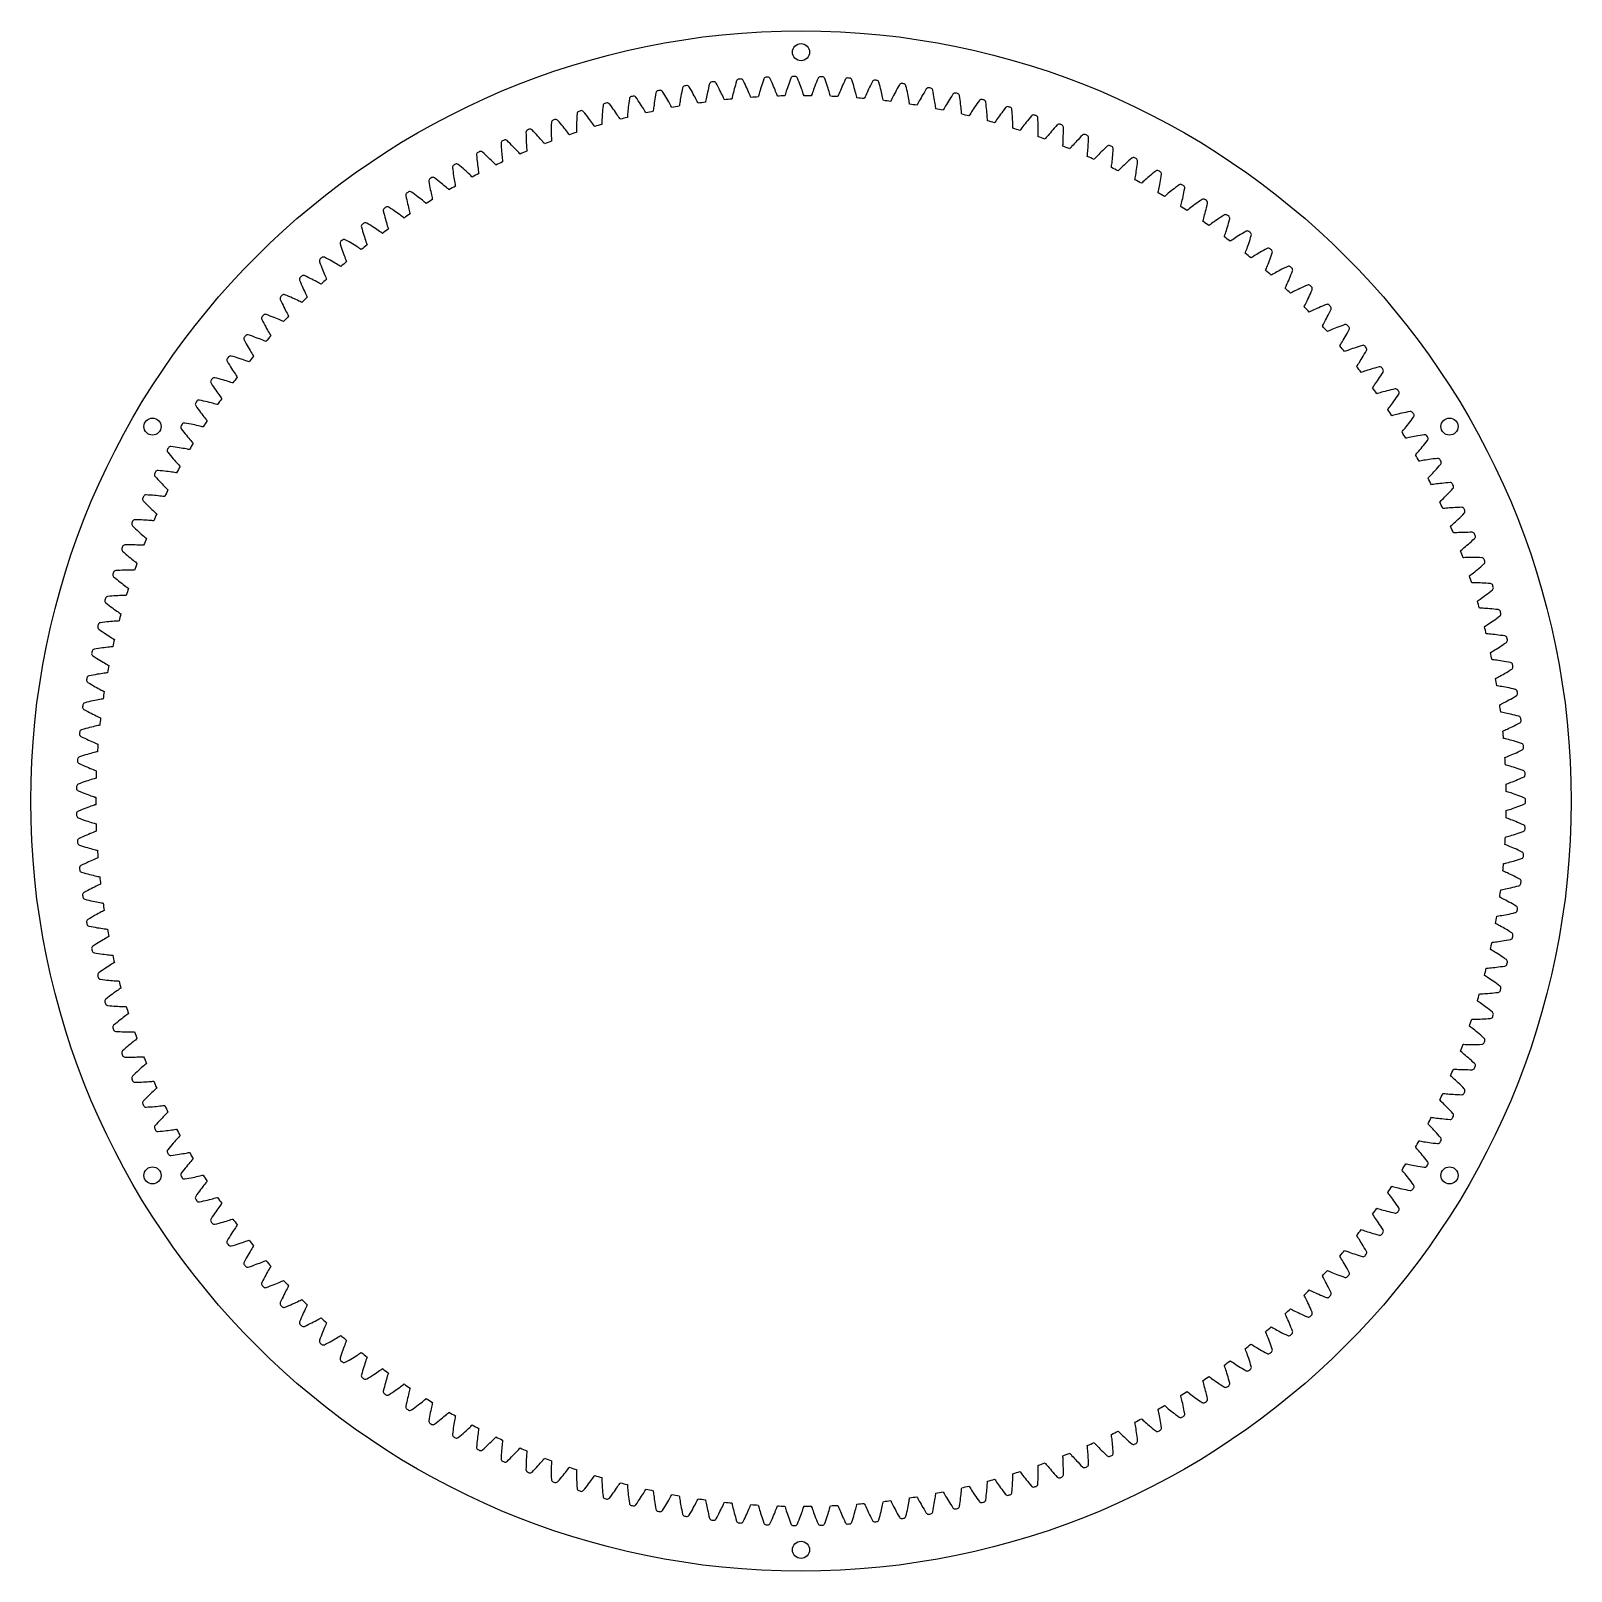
# Model space of a CAD drawing. Header units: millimetres. Extents: x -90 to 90, y -90 to 90.
import ezdxf

# ---------------------------------------------------------------- set-up
doc = ezdxf.new("R2010")
doc.units = ezdxf.units.MM

msp = doc.modelspace()

# ---------------------------------------------------------------- linework, layer by layer
at = {"layer": 'fixed_ring'}
for p, q in [((-16.076987, 82.775935), (-16.216148, 82.993776)), ((-13.950495, 82.924154), (-13.9978, 82.687327)), ((-13.899455, 83.169285), (-13.950495, 82.924154)), ((-13.845304, 83.422047), (-13.899455, 83.169285)), ((-12.951994, 83.32209), (-13.082862, 83.545012)), ((-12.826478, 83.105434), (-12.951994, 83.32209)), ((-12.707118, 82.895486), (-12.826478, 83.105434)), ((-12.59408, 82.692906), (-12.707118, 82.895486)), ((-10.929769, 82.929293), (-10.977915, 82.712926)), ((-10.87761, 83.155337), (-10.929769, 82.929293)), ((-10.821431, 83.390217), (-10.87761, 83.155337)), ((-10.761207, 83.633255), (-10.821431, 83.390217)), ((-10.697587, 83.8838), (-10.761207, 83.633255)), ((-9.808668, 83.750313), (-9.931059, 83.977999)), ((-9.691391, 83.529089), (-9.808668, 83.750313)), ((-9.580013, 83.3148), (-9.691391, 83.529089)), ((-9.474675, 83.108111), (-9.580013, 83.3148)), ((-9.375574, 82.909839), (-9.474675, 83.108111)), ((-9.282987, 82.721023), (-9.375574, 82.909839)), ((-7.858901, 83.067325), (-7.910718, 82.863514)), ((-7.80265, 83.281728), (-7.858901, 83.067325)), ((-7.742025, 83.50565), (-7.80265, 83.281728)), ((-7.677051, 83.73825), (-7.742025, 83.50565)), ((-7.607727, 83.978851), (-7.677051, 83.73825)), ((-7.534728, 84.226826), (-7.607727, 83.978851)), ((-6.65146, 84.059996), (-6.765199, 84.292125)), ((-6.542586, 83.834517), (-6.65146, 84.059996)), ((-6.439348, 83.616191), (-6.542586, 83.834517)), ((-6.341859, 83.405685), (-6.439348, 83.616191)), ((-6.250286, 83.203826), (-6.341859, 83.405685)), ((-6.164867, 83.011661), (-6.250286, 83.203826)), ((-6.085963, 82.830583), (-6.164867, 83.011661)), ((-4.842655, 82.912563), (-4.891796, 82.736563)), ((-4.78821, 83.102434), (-4.842655, 82.912563)), ((-4.728763, 83.304151), (-4.78821, 83.102434)), ((-4.664487, 83.516286), (-4.728763, 83.304151)), ((-4.595482, 83.73777), (-4.664487, 83.516286)), ((-4.521805, 83.967762), (-4.595482, 83.73777)), ((-4.44348, 84.205584), (-4.521805, 83.967762)), ((-4.361204, 84.450638), (-4.44348, 84.205584)), ((-3.484837, 84.250702), (-3.589764, 84.486945)), ((-3.384522, 84.021287), (-3.484837, 84.250702)), ((-3.289569, 83.799232), (-3.384522, 84.021287)), ((-3.200067, 83.585209), (-3.289569, 83.799232)), ((-3.116152, 83.380048), (-3.200067, 83.585209)), ((-3.038022, 83.184806), (-3.116152, 83.380048)), ((-2.965984, 83.000887), (-3.038022, 83.184806)), ((-2.900531, 82.830281), (-2.965984, 83.000887)), ((-1.720473, 83.036042), (-1.776199, 82.862016)), ((-1.658924, 83.223731), (-1.720473, 83.036042)), ((-1.591931, 83.423069), (-1.658924, 83.223731)), ((-1.519722, 83.632637), (-1.591931, 83.423069)), ((-1.442435, 83.851368), (-1.519722, 83.632637)), ((-1.360158, 84.078426), (-1.442435, 83.851368)), ((-1.272943, 84.313134), (-1.360158, 84.078426)), ((-1.181508, 84.554919), (-1.272943, 84.313134)), ((-0.313281, 84.32216), (-0.409248, 84.562183)), ((-0.221667, 84.089135), (-0.313281, 84.32216)), ((-0.135133, 83.863665), (-0.221667, 84.089135)), ((-0.053746, 83.646426), (-0.135133, 83.863665)), ((0.022393, 83.438254), (-0.053746, 83.646426)), ((0.093124, 83.240211), (0.022393, 83.438254)), ((0.158192, 83.053714), (0.093124, 83.240211)), ((0.217182, 82.880766), (0.158192, 83.053714)), ((0.26935, 82.7245), (0.217182, 82.880766)), ((1.404144, 83.041994), (1.341912, 82.870187)), ((1.47271, 83.227235), (1.404144, 83.041994)), ((1.547153, 83.423912), (1.47271, 83.227235)), ((1.627194, 83.630615), (1.547153, 83.423912)), ((1.712654, 83.846284), (1.627194, 83.630615)), ((1.803413, 84.070086), (1.712654, 83.846284)), ((1.899395, 84.301347), (1.803413, 84.070086)), ((1.99986, 84.539523), (1.899395, 84.301347)), ((2.858718, 84.27427), (2.771847, 84.517733)), ((2.941502, 84.037963), (2.858718, 84.27427)), ((3.019493, 83.809398), (2.941502, 84.037963)), ((3.092651, 83.589252), (3.019493, 83.809398)), ((3.160906, 83.378363), (3.092651, 83.589252)), ((3.224137, 83.1778), (3.160906, 83.378363)), ((3.282145, 82.988986), (3.224137, 83.1778)), ((3.334588, 82.813943), (3.282145, 82.988986)), ((4.526774, 82.930409), (4.458123, 82.761064)), ((4.602259, 83.112939), (4.526774, 82.930409)), ((4.684048, 83.306677), (4.602259, 83.112939)), ((4.771808, 83.510223), (4.684048, 83.306677)), ((4.865319, 83.722525), (4.771808, 83.510223)), ((4.964433, 83.942755), (4.865319, 83.722525)), ((5.069045, 84.170242), (4.964433, 83.942755)), ((5.178398, 84.40447), (5.069045, 84.170242)), ((6.02667, 84.107099), (5.949019, 84.353657)), ((6.100507, 83.867846), (6.02667, 84.107099)), ((6.169846, 83.636508), (6.100507, 83.867846)), ((6.234672, 83.413766), (6.169846, 83.636508)), ((6.294945, 83.200459), (6.234672, 83.413766)), ((6.350587, 82.99766), (6.294945, 83.200459)), ((6.401452, 82.806798), (6.350587, 82.99766)), ((7.725294, 82.881007), (7.642997, 82.701445)), ((7.814312, 83.071531), (7.725294, 82.881007)), ((7.909667, 83.271632), (7.814312, 83.071531)), ((8.011098, 83.480266), (7.909667, 83.271632)), ((8.118425, 83.696612), (8.011098, 83.480266)), ((8.23152, 83.920003), (8.118425, 83.696612)), ((8.349606, 84.149952), (8.23152, 83.920003)), ((9.186093, 83.820884), (9.11777, 84.070188)), ((9.250878, 83.579022), (9.186093, 83.820884)), ((9.311466, 83.345241), (9.250878, 83.579022)), ((9.367867, 83.120218), (9.311466, 83.345241)), ((9.420075, 82.904795), (9.367867, 83.120218)), ((9.468049, 82.700045), (9.420075, 82.904795)), ((11.03633, 82.915179), (10.933517, 82.718807)), ((11.145537, 83.11985), (11.03633, 82.915179)), ((11.260927, 83.332006), (11.145537, 83.11985)), ((11.382345, 83.550985), (11.260927, 83.332006)), ((11.508997, 83.776329), (11.382345, 83.550985)), ((12.332513, 83.41603), (12.273617, 83.667728)), ((12.388155, 83.171902), (12.332513, 83.41603)), ((12.439906, 82.936007), (12.388155, 83.171902)), ((12.487804, 82.709022), (12.439906, 82.936007)), ((14.517059, 83.06371), (14.38749, 82.849453)), ((14.652098, 83.28413), (14.517059, 83.06371)), ((15.461479, 82.893109), (15.412092, 83.146845)), ((15.507898, 82.647062), (15.461479, 82.893109)), ((-23.153202, 81.331787), (-23.178539, 81.074535)), ((-22.254317, 81.333082), (-22.409461, 81.539845)), ((-22.105198, 81.131942), (-22.254317, 81.333082)), ((-21.962951, 80.936773), (-22.105198, 81.131942)), ((-20.200719, 81.170552), (-20.224189, 80.950139)), ((-20.174352, 81.401032), (-20.200719, 81.170552)), ((-20.144986, 81.640745), (-20.174352, 81.401032)), ((-20.112518, 81.889019), (-20.144986, 81.640745)), ((-20.077522, 82.145136), (-20.112518, 81.889019)), ((-19.179225, 82.112619), (-19.326482, 82.325072)), ((-19.037777, 81.906012), (-19.179225, 82.112619)), ((-18.902972, 81.705631), (-19.037777, 81.906012)), ((-18.775025, 81.512122), (-18.902972, 81.705631)), ((-18.654222, 81.326273), (-18.775025, 81.512122)), ((-18.540958, 81.149087), (-18.654222, 81.326273)), ((-18.435797, 80.981885), (-18.540958, 81.149087)), ((-17.218833, 81.249345), (-17.241032, 81.067968)), ((-17.19347, 81.445233), (-17.218833, 81.249345)), ((-17.164938, 81.653583), (-17.19347, 81.445233)), ((-17.133194, 81.872958), (-17.164938, 81.653583)), ((-17.098176, 82.102283), (-17.133194, 81.872958)), ((-17.059813, 82.340722), (-17.098176, 82.102283)), ((-17.01803, 82.587599), (-17.059813, 82.340722)), ((-16.973425, 82.842218), (-17.01803, 82.587599)), ((-15.94341, 82.564153), (-16.076987, 82.775935)), ((-15.816238, 82.358844), (-15.94341, 82.564153)), ((-15.69566, 82.160658), (-15.816238, 82.358844)), ((-15.581934, 81.970398), (-15.69566, 82.160658)), ((-15.475415, 81.789076), (-15.581934, 81.970398)), ((-15.376617, 81.618037), (-15.475415, 81.789076)), ((-15.286325, 81.459173), (-15.376617, 81.618037)), ((-15.205853, 81.31542), (-15.286325, 81.459173)), ((-15.137831, 81.192227), (-15.205853, 81.31542)), ((-15.091762, 81.107883), (-15.137831, 81.192227)), ((-14.225174, 81.35709), (-14.238822, 81.261959)), ((-14.204551, 81.496296), (-14.225174, 81.35709)), ((-14.17946, 81.659118), (-14.204551, 81.496296)), ((-14.150455, 81.839532), (-14.17946, 81.659118)), ((-14.117741, 82.034327), (-14.150455, 81.839532)), ((-14.081392, 82.241456), (-14.117741, 82.034327)), ((-14.041419, 82.459482), (-14.081392, 82.241456)), ((-13.9978, 82.687327), (-14.041419, 82.459482)), ((-12.487591, 82.498502), (-12.59408, 82.692906)), ((-12.387968, 82.313302), (-12.487591, 82.498502)), ((-12.295674, 82.138668), (-12.387968, 82.313302)), ((-12.211421, 81.97652), (-12.295674, 82.138668)), ((-12.136414, 81.829841), (-12.211421, 81.97652)), ((-12.073073, 81.704177), (-12.136414, 81.829841)), ((-12.03021, 81.61816), (-12.073073, 81.704177)), ((-11.154861, 81.834594), (-11.172077, 81.740043)), ((-11.129016, 81.972925), (-11.154861, 81.834594)), ((-11.097818, 82.134688), (-11.129016, 81.972925)), ((-11.062047, 82.313884), (-11.097818, 82.134688)), ((-11.02203, 82.507311), (-11.062047, 82.313884)), ((-10.977915, 82.712926), (-11.02203, 82.507311)), ((-9.197327, 82.54304), (-9.282987, 82.721023)), ((-9.119233, 82.377838), (-9.197327, 82.54304)), ((-9.049796, 82.228442), (-9.119233, 82.377838)), ((-8.991227, 82.100484), (-9.049796, 82.228442)), ((-8.95163, 82.012916), (-8.991227, 82.100484)), ((-8.068759, 82.19627), (-8.08952, 82.102434)), ((-8.03773, 82.333531), (-8.068759, 82.19627)), ((-8.000469, 82.494006), (-8.03773, 82.333531)), ((-7.957983, 82.67173), (-8.000469, 82.494006)), ((-7.910718, 82.863514), (-7.957983, 82.67173)), ((-6.014138, 82.662559), (-6.085963, 82.830583)), ((-5.95037, 82.510657), (-6.014138, 82.662559)), ((-5.896655, 82.380587), (-5.95037, 82.510657)), ((-5.86038, 82.291591), (-5.896655, 82.380587)), ((-4.971237, 82.441606), (-4.995513, 82.348618)), ((-4.935067, 82.577604), (-4.971237, 82.441606)), ((-4.891796, 82.736563), (-4.935067, 82.577604)), ((-2.842521, 82.676088), (-2.900531, 82.830281)), ((-2.793738, 82.544089), (-2.842521, 82.676088)), ((-2.760835, 82.453792), (-2.793738, 82.544089)), ((-1.866679, 82.570256), (-1.894436, 82.478246)), ((-1.825419, 82.704796), (-1.866679, 82.570256)), ((-1.776199, 82.862016), (-1.825419, 82.704796)), ((0.313134, 82.59076), (0.26935, 82.7245)), ((0.342617, 82.499289), (0.313134, 82.59076)), ((1.240521, 82.582037), (1.209323, 82.491136)), ((1.286813, 82.71493), (1.240521, 82.582037)), ((1.341912, 82.870187), (1.286813, 82.71493)), ((3.380841, 82.655825), (3.334588, 82.813943)), ((3.419563, 82.520532), (3.380841, 82.655825)), ((3.445584, 82.428017), (3.419563, 82.520532)), ((4.345966, 82.476932), (4.311371, 82.387269)), ((4.397224, 82.607989), (4.345966, 82.476932)), ((4.458123, 82.761064), (4.397224, 82.607989)), ((6.447273, 82.629905), (6.401452, 82.806798)), ((6.487546, 82.47016), (6.447273, 82.629905)), ((6.521152, 82.333506), (6.487546, 82.47016)), ((6.543675, 82.240077), (6.521152, 82.333506)), ((7.445259, 82.25509), (7.407316, 82.166792)), ((7.50141, 82.384127), (7.445259, 82.25509)), ((7.568024, 82.534802), (7.50141, 82.384127)), ((7.642997, 82.701445), (7.568024, 82.534802)), ((9.511698, 82.507405), (9.468049, 82.700045)), ((9.550833, 82.328915), (9.511698, 82.507405)), ((9.585069, 82.167767), (9.550833, 82.328915)), ((9.613511, 82.029946), (9.585069, 82.167767)), ((9.632503, 81.935736), (9.613511, 82.029946)), ((10.534014, 81.916825), (10.492776, 81.830017)), ((10.59498, 82.043658), (10.534014, 81.916825)), ((10.667214, 82.191722), (10.59498, 82.043658)), ((10.748402, 82.355426), (10.667214, 82.191722)), ((10.837395, 82.531766), (10.748402, 82.355426)), ((10.933517, 82.718807), (10.837395, 82.531766)), ((12.531871, 82.491787), (12.487804, 82.709022)), ((12.57211, 82.285378), (12.531871, 82.491787)), ((12.608482, 82.091233), (12.57211, 82.285378)), ((12.640876, 81.911396), (12.608482, 82.091233)), ((12.669025, 81.749075), (12.640876, 81.911396)), ((12.692263, 81.610282), (12.669025, 81.749075)), ((12.707698, 81.515424), (12.692263, 81.610282)), ((13.60786, 81.462616), (13.563386, 81.37742)), ((13.673553, 81.587067), (13.60786, 81.462616)), ((13.751306, 81.732308), (13.673553, 81.587067)), ((13.838594, 81.892843), (13.751306, 81.732308)), ((13.934157, 82.06571), (13.838594, 81.892843)), ((14.037246, 82.249003), (13.934157, 82.06571)), ((14.147374, 82.441369), (14.037246, 82.249003)), ((14.264202, 82.641788), (14.147374, 82.441369)), ((14.38749, 82.849453), (14.264202, 82.641788)), ((15.550739, 82.409387), (15.507898, 82.647062)), ((15.590065, 82.180761), (15.550739, 82.409387)), ((15.62593, 81.962022), (15.590065, 82.180761)), ((15.658376, 81.754246), (15.62593, 81.962022)), ((15.68742, 81.55887), (15.658376, 81.754246)), ((15.713026, 81.377942), (15.68742, 81.55887)), ((15.73505, 81.214677), (15.713026, 81.377942)), ((15.753051, 81.075108), (15.73505, 81.214677)), ((16.815934, 81.157211), (16.732773, 81.014997)), ((16.909199, 81.314349), (16.815934, 81.157211)), ((17.011197, 81.483499), (16.909199, 81.314349)), ((17.121108, 81.662785), (17.011197, 81.483499)), ((17.238393, 81.850873), (17.121108, 81.662785)), ((17.362677, 82.046755), (17.238393, 81.850873)), ((17.493689, 82.249636), (17.362677, 82.046755)), ((17.631226, 82.458867), (17.493689, 82.249636)), ((17.77446, 82.674052), (17.631226, 82.458867)), ((18.56856, 82.252863), (18.528752, 82.508276)), ((18.605692, 82.005243), (18.56856, 82.252863)), ((18.639562, 81.766125), (18.605692, 82.005243)), ((18.67026, 81.536182), (18.639562, 81.766125)), ((18.697872, 81.316249), (18.67026, 81.536182)), ((18.72248, 81.107399), (18.697872, 81.316249)), ((18.744154, 80.911069), (18.72248, 81.107399)), ((20.305013, 81.144525), (20.180736, 80.960982)), ((20.436577, 81.335594), (20.305013, 81.144525)), ((20.575128, 81.533403), (20.436577, 81.335594)), ((20.720438, 81.737313), (20.575128, 81.533403)), ((20.871665, 81.946958), (20.720438, 81.737313)), ((21.64936, 81.496197), (21.619187, 81.752927)), ((21.677151, 81.247356), (21.64936, 81.496197)), ((21.702003, 81.007133), (21.677151, 81.247356)), ((23.939328, 81.103877), (23.780322, 80.900069)), ((-29.201942, 79.361054), (-29.207868, 79.102625)), ((-28.305698, 79.429921), (-28.475947, 79.624436)), ((-28.14188, 79.24056), (-28.305698, 79.429921)), ((-26.245693, 79.422233), (-26.252527, 79.200679)), ((-26.236727, 79.654044), (-26.245693, 79.422233)), ((-26.225465, 79.895286), (-26.236727, 79.654044)), ((-26.211754, 80.145298), (-26.225465, 79.895286)), ((-26.196111, 80.403322), (-26.211754, 80.145298)), ((-25.297911, 80.438427), (-25.460723, 80.639208)), ((-25.141331, 80.243038), (-25.297911, 80.438427)), ((-24.991844, 80.053359), (-25.141331, 80.243038)), ((-24.849711, 79.870016), (-24.991844, 80.053359)), ((-24.715279, 79.693775), (-24.849711, 79.870016)), ((-24.589015, 79.525605), (-24.715279, 79.693775)), ((-24.471581, 79.366782), (-24.589015, 79.525605)), ((-24.36397, 79.219098), (-24.471581, 79.366782)), ((-23.293261, 79.377827), (-23.298074, 79.237185)), ((-23.286669, 79.542439), (-23.293261, 79.377827)), ((-23.278169, 79.724972), (-23.286669, 79.542439)), ((-23.267604, 79.922213), (-23.278169, 79.724972)), ((-23.254815, 80.132118), (-23.267604, 79.922213)), ((-23.239653, 80.353258), (-23.254815, 80.132118)), ((-23.221974, 80.584567), (-23.239653, 80.353258)), ((-23.201645, 80.825215), (-23.221974, 80.584567)), ((-23.178539, 81.074535), (-23.201645, 80.825215)), ((-21.827815, 80.748214), (-21.962951, 80.936773)), ((-21.700108, 80.567041), (-21.827815, 80.748214)), ((-21.580259, 80.39424), (-21.700108, 80.567041)), ((-21.468882, 80.231113), (-21.580259, 80.39424)), ((-21.366903, 80.079486), (-21.468882, 80.231113)), ((-21.275852, 79.942189), (-21.366903, 80.079486)), ((-21.198761, 79.824459), (-21.275852, 79.942189)), ((-21.146482, 79.743817), (-21.198761, 79.824459)), ((-20.30108, 80.057466), (-20.307538, 79.961578)), ((-20.290981, 80.197828), (-20.30108, 80.057466)), ((-20.278201, 80.362075), (-20.290981, 80.197828)), ((-20.262841, 80.54416), (-20.278201, 80.362075)), ((-20.244864, 80.740863), (-20.262841, 80.54416)), ((-20.224189, 80.950139), (-20.244864, 80.740863)), ((-18.339592, 80.82653), (-18.435797, 80.981885)), ((-18.253771, 80.685905), (-18.339592, 80.82653)), ((-18.181162, 80.565359), (-18.253771, 80.685905)), ((-18.131954, 80.482807), (-18.181162, 80.565359)), ((-17.275353, 80.764434), (-17.285413, 80.668857)), ((-17.259981, 80.904317), (-17.275353, 80.764434)), ((-17.241032, 81.067968), (-17.259981, 80.904317)), ((15.764907, 80.979736), (15.753051, 81.075108)), ((16.662445, 80.893106), (16.614798, 80.809644)), ((16.732773, 81.014997), (16.662445, 80.893106)), ((18.762936, 80.729306), (18.744154, 80.911069)), ((18.778804, 80.565328), (18.762936, 80.729306)), ((18.791542, 80.42518), (18.778804, 80.565328)), ((18.799802, 80.329431), (18.791542, 80.42518)), ((19.693446, 80.209101), (19.642693, 80.12749)), ((19.768309, 80.328261), (19.693446, 80.209101)), ((19.856761, 80.467246), (19.768309, 80.328261)), ((19.95587, 80.620764), (19.856761, 80.467246)), ((20.064159, 80.785958), (19.95587, 80.620764)), ((20.180736, 80.960982), (20.064159, 80.785958)), ((21.72403, 80.776197), (21.702003, 81.007133)), ((21.74335, 80.555382), (21.72403, 80.776197)), ((21.760084, 80.345754), (21.74335, 80.555382)), ((21.774358, 80.148747), (21.760084, 80.345754)), ((21.78629, 79.966407), (21.774358, 80.148747)), ((21.795978, 79.801948), (21.78629, 79.966407)), ((21.803435, 79.66142), (21.795978, 79.801948)), ((21.808088, 79.565428), (21.803435, 79.66142)), ((22.696573, 79.411569), (22.642787, 79.331924)), ((22.775866, 79.527828), (22.696573, 79.411569)), ((22.869483, 79.663388), (22.775866, 79.527828)), ((22.974297, 79.813069), (22.869483, 79.663388)), ((23.088722, 79.974073), (22.974297, 79.813069)), ((23.2118, 80.144589), (23.088722, 79.974073)), ((23.342893, 80.323327), (23.2118, 80.144589)), ((23.481552, 80.509311), (23.342893, 80.323327)), ((23.627445, 80.701769), (23.481552, 80.509311)), ((23.780322, 80.900069), (23.627445, 80.701769)), ((24.699517, 80.624182), (24.679023, 80.881865)), ((24.717928, 80.374472), (24.699517, 80.624182)), ((24.733727, 80.133484), (24.717928, 80.374472)), ((24.747052, 79.901883), (24.733727, 80.133484)), ((24.758052, 79.680497), (24.747052, 79.901883)), ((24.766889, 79.470389), (24.758052, 79.680497)), ((24.773742, 79.272984), (24.766889, 79.470389)), ((26.347735, 79.38844), (26.210011, 79.214759)), ((26.493291, 79.569077), (26.347735, 79.38844)), ((26.64632, 79.755911), (26.493291, 79.569077)), ((26.806548, 79.94832), (26.64632, 79.755911)), ((26.973108, 80.146003), (26.806548, 79.94832)), ((27.714715, 79.638053), (27.703928, 79.896325)), ((27.72372, 79.387827), (27.714715, 79.638053)), ((27.730443, 79.146415), (27.72372, 79.387827)), ((-32.166441, 78.20646), (-32.162642, 77.947991)), ((-32.162642, 77.947991), (-32.157519, 77.697655)), ((-32.157519, 77.697655), (-32.150614, 77.456249)), ((-31.273422, 78.30899), (-31.450867, 78.496964)), ((-31.102597, 78.125925), (-31.273422, 78.30899)), ((-30.939273, 77.948021), (-31.102597, 78.125925)), ((-30.783759, 77.775881), (-30.939273, 77.948021)), ((-30.636458, 77.610245), (-30.783759, 77.775881)), ((-30.497909, 77.452043), (-30.636458, 77.610245)), ((-29.214346, 78.610779), (-29.214586, 78.378795)), ((-29.214586, 78.378795), (-29.213081, 78.157141)), ((-29.212165, 78.852274), (-29.214346, 78.610779)), ((-29.213081, 78.157141), (-29.210053, 77.946868)), ((-29.207868, 79.102625), (-29.212165, 78.852274)), ((-29.210053, 77.946868), (-29.20576, 77.749392)), ((-29.20576, 77.749392), (-29.200514, 77.566736)), ((-29.200514, 77.566736), (-29.194713, 77.402095)), ((-27.985363, 79.056638), (-28.14188, 79.24056)), ((-27.836435, 78.878771), (-27.985363, 79.056638)), ((-27.695468, 78.707711), (-27.836435, 78.878771)), ((-27.562968, 78.544409), (-27.695468, 78.707711)), ((-27.439644, 78.390116), (-27.562968, 78.544409)), ((-27.326553, 78.246585), (-27.439644, 78.390116)), ((-27.225439, 78.116522), (-27.326553, 78.246585)), ((-27.139715, 78.00492), (-27.225439, 78.116522)), ((-27.081522, 77.928436), (-27.139715, 78.00492)), ((-26.262177, 78.61022), (-26.262573, 78.445476)), ((-26.262573, 78.445476), (-26.262092, 78.304752)), ((-26.260549, 78.792943), (-26.262177, 78.61022)), ((-26.262092, 78.304752), (-26.261323, 78.20865)), ((-26.25741, 78.990442), (-26.260549, 78.792943)), ((-26.252527, 79.200679), (-26.25741, 78.990442)), ((-24.26782, 79.085324), (-24.36397, 79.219098)), ((-24.186355, 78.970576), (-24.26782, 79.085324)), ((-24.131079, 78.891958), (-24.186355, 78.970576)), ((-23.298074, 79.237185), (-23.30092, 79.141122)), ((24.778807, 79.090324), (24.773742, 79.272984)), ((24.782302, 78.925617), (24.778807, 79.090324)), ((24.784468, 78.784908), (24.782302, 78.925617)), ((24.785507, 78.688809), (24.784468, 78.784908)), ((25.667576, 78.501638), (25.610832, 78.424073)), ((25.751186, 78.614833), (25.667576, 78.501638)), ((25.849836, 78.746775), (25.751186, 78.614833)), ((25.960206, 78.892408), (25.849836, 78.746775)), ((26.080606, 79.048994), (25.960206, 78.892408)), ((26.210011, 79.214759), (26.080606, 79.048994)), ((27.727845, 77.700815), (27.730422, 77.796885)), ((27.730422, 77.796885), (27.73355, 77.937576)), ((27.735047, 78.914477), (27.730443, 79.146415)), ((27.73355, 77.937576), (27.736253, 78.102297)), ((27.737711, 78.692834), (27.735047, 78.914477)), ((27.736253, 78.102297), (27.738062, 78.285019)), ((27.738639, 78.482542), (27.737711, 78.692834)), ((27.738062, 78.285019), (27.738639, 78.482542)), ((28.60225, 77.480597), (28.542628, 77.405222)), ((28.690058, 77.590567), (28.60225, 77.480597)), ((28.793601, 77.718705), (28.690058, 77.590567)), ((28.909371, 77.860084), (28.793601, 77.718705)), ((29.035576, 78.01203), (28.909371, 77.860084)), ((29.171125, 78.17281), (29.035576, 78.01203)), ((29.315284, 78.341188), (29.171125, 78.17281)), ((29.467532, 78.516222), (29.315284, 78.341188)), ((29.62748, 78.697167), (29.467532, 78.516222)), ((29.794832, 78.883413), (29.62748, 78.697167)), ((29.96871, 79.074691), (29.794832, 78.883413)), ((30.671129, 77.383611), (30.678112, 77.59379)), ((30.678112, 77.59379), (30.683786, 77.815376)), ((30.683786, 77.815376), (30.68791, 78.047323)), ((30.68791, 78.047323), (30.690273, 78.288817)), ((30.690686, 78.539205), (30.689622, 78.7977)), ((30.690273, 78.288817), (30.690686, 78.539205)), ((32.566706, 77.527036), (32.400065, 77.352235)), ((32.740945, 77.706855), (32.566706, 77.527036)), ((32.921895, 77.891458), (32.740945, 77.706855)), ((33.623217, 77.329193), (33.631877, 77.587545)), ((-37.07194, 75.73636), (-37.263014, 75.910461)), ((-36.887835, 75.566655), (-37.07194, 75.73636)), ((-35.085412, 76.941174), (-35.071894, 76.68303)), ((-35.071894, 76.68303), (-35.057358, 76.433065)), ((-35.057358, 76.433065), (-35.041378, 76.192089)), ((-35.041378, 76.192089), (-35.024177, 75.960744)), ((-35.024177, 75.960744), (-35.006013, 75.73983)), ((-35.006013, 75.73983), (-34.987186, 75.53038)), ((-34.196882, 77.077222), (-34.381272, 77.258388)), ((-34.019291, 76.900712), (-34.196882, 77.077222)), ((-33.849391, 76.729077), (-34.019291, 76.900712)), ((-33.687513, 76.562909), (-33.849391, 76.729077)), ((-33.534085, 76.402931), (-33.687513, 76.562909)), ((-33.389684, 76.250052), (-33.534085, 76.402931)), ((-33.255109, 76.105467), (-33.389684, 76.250052)), ((-33.131548, 75.970844), (-33.255109, 76.105467)), ((-33.020942, 75.84875), (-33.131548, 75.970844)), ((-32.927071, 75.743908), (-33.020942, 75.84875)), ((-32.863293, 75.672016), (-32.927071, 75.743908)), ((-32.150614, 77.456249), (-32.142128, 77.224421)), ((-32.142128, 77.224421), (-32.132287, 77.00298)), ((-32.132287, 77.00298), (-32.121351, 76.79297)), ((-32.121351, 76.79297), (-32.109634, 76.595795)), ((-32.109634, 76.595795), (-32.097521, 76.413466)), ((-32.097521, 76.413466), (-32.085531, 76.249159)), ((-32.085531, 76.249159), (-32.074472, 76.108869)), ((-32.074472, 76.108869), (-32.06648, 76.013097)), ((-30.368868, 77.302498), (-30.497909, 77.452043)), ((-30.250459, 77.163322), (-30.368868, 77.302498)), ((-30.144524, 77.037154), (-30.250459, 77.163322)), ((-30.054663, 76.928856), (-30.144524, 77.037154)), ((-29.993634, 76.854616), (-30.054663, 76.928856)), ((-29.194713, 77.402095), (-29.188939, 77.261488)), ((-29.188939, 77.261488), (-29.184555, 77.165483)), ((30.630938, 76.602844), (30.637126, 76.698749)), ((30.637126, 76.698749), (30.645544, 76.839223)), ((30.645544, 76.839223), (30.654441, 77.003726)), ((30.654441, 77.003726), (30.663122, 77.186251)), ((30.663122, 77.186251), (30.671129, 77.383611)), ((31.49644, 76.349892), (31.434025, 76.276812)), ((31.588322, 76.45648), (31.49644, 76.349892)), ((31.696612, 76.580633), (31.588322, 76.45648)), ((31.817618, 76.717557), (31.696612, 76.580633)), ((31.94945, 76.864648), (31.817618, 76.717557)), ((32.09095, 77.020216), (31.94945, 76.864648)), ((32.241341, 77.183052), (32.09095, 77.020216)), ((32.400065, 77.352235), (32.241341, 77.183052)), ((33.514163, 75.632112), (33.529241, 75.796165)), ((33.529241, 75.796165), (33.544782, 75.978233)), ((33.544782, 75.978233), (33.560207, 76.175153)), ((33.560207, 76.175153), (33.57509, 76.38492)), ((33.57509, 76.38492), (33.589096, 76.606137)), ((33.589096, 76.606137), (33.601942, 76.837764)), ((33.601942, 76.837764), (33.613386, 77.078998)), ((33.613386, 77.078998), (33.623217, 77.329193)), ((34.965354, 75.758609), (34.818102, 75.608473)), ((35.121763, 75.915672), (34.965354, 75.758609)), ((35.286739, 76.078766), (35.121763, 75.915672)), ((35.459838, 76.247175), (35.286739, 76.078766)), ((35.640717, 76.420312), (35.459838, 76.247175)), ((35.828482, 76.597978), (35.640717, 76.420312)), ((36.468413, 75.51945), (36.488924, 75.760083)), ((36.488924, 75.760083), (36.508159, 76.009731)), ((36.508159, 76.009731), (36.526531, 76.267574)), ((-40.770315, 74.085841), (-40.737428, 73.829444)), ((-39.894527, 74.288301), (-40.092014, 74.455092)), ((-39.704169, 74.125641), (-39.894527, 74.288301)), ((-39.521846, 73.967264), (-39.704169, 74.125641)), ((-39.347934, 73.813736), (-39.521846, 73.967264)), ((-37.954724, 75.566985), (-37.931505, 75.309533)), ((-37.931505, 75.309533), (-37.907577, 75.060291)), ((-37.907577, 75.060291), (-37.882544, 74.820087)), ((-37.882544, 74.820087), (-37.856653, 74.589553)), ((-37.856653, 74.589553), (-37.830192, 74.369478)), ((-37.830192, 74.369478), (-37.8035, 74.160885)), ((-37.8035, 74.160885), (-37.776993, 73.965148)), ((-37.776993, 73.965148), (-37.751207, 73.784246)), ((-36.711599, 75.401532), (-36.887835, 75.566655)), ((-36.543585, 75.241571), (-36.711599, 75.401532)), ((-36.384249, 75.087477), (-36.543585, 75.241571)), ((-36.234199, 74.940138), (-36.384249, 75.087477)), ((-36.09428, 74.800717), (-36.234199, 74.940138)), ((-35.965744, 74.670837), (-36.09428, 74.800717)), ((-35.850624, 74.55299), (-35.965744, 74.670837)), ((-35.752875, 74.451753), (-35.850624, 74.55299)), ((-35.686438, 74.382311), (-35.752875, 74.451753)), ((-34.987186, 75.53038), (-34.96806, 75.333785)), ((-34.96806, 75.333785), (-34.949097, 75.152041)), ((-34.949097, 75.152041), (-34.930935, 74.988301)), ((-34.930935, 74.988301), (-34.914607, 74.848526)), ((-34.914607, 74.848526), (-34.903019, 74.753122)), ((33.490675, 75.39645), (33.500467, 75.492055)), ((33.500467, 75.492055), (33.514163, 75.632112)), ((34.34605, 75.111121), (34.280931, 75.040441)), ((34.441877, 75.214178), (34.34605, 75.111121)), ((34.55476, 75.33417), (34.441877, 75.214178)), ((34.680831, 75.466445), (34.55476, 75.33417)), ((34.818102, 75.608473), (34.680831, 75.466445)), ((36.303011, 74.083341), (36.316392, 74.17851)), ((36.316392, 74.17851), (36.335346, 74.317953)), ((36.335346, 74.317953), (36.356585, 74.481322)), ((36.356585, 74.481322), (36.378963, 74.662677)), ((36.378963, 74.662677), (36.401784, 74.858878)), ((36.401784, 74.858878), (36.424547, 75.067937)), ((36.424547, 75.067937), (36.446864, 75.28847)), ((36.446864, 75.28847), (36.468413, 75.51945)), ((37.364, 73.981079), (37.246683, 73.865419)), ((37.494957, 74.108519), (37.364, 73.981079)), ((37.637473, 74.245283), (37.494957, 74.108519)), ((37.790268, 74.389773), (37.637473, 74.245283)), ((37.952475, 74.540842), (37.790268, 74.389773)), ((38.123468, 74.697615), (37.952475, 74.540842)), ((38.302779, 74.859393), (38.123468, 74.697615)), ((38.490044, 75.025605), (38.302779, 74.859393)), ((38.684359, 75.196082), (38.490044, 75.025605)), ((39.253046, 73.86424), (39.283268, 74.094247)), ((39.283268, 74.094247), (39.312815, 74.333937)), ((39.312815, 74.333937), (39.341428, 74.582685)), ((39.341428, 74.582685), (39.369485, 74.839655)), ((-43.5282, 72.499836), (-43.485692, 72.244857)), ((-43.485692, 72.244857), (-43.443095, 71.99812)), ((-42.660647, 72.735095), (-42.864269, 72.89434)), ((-42.464306, 72.579711), (-42.660647, 72.735095)), ((-42.276155, 72.428304), (-42.464306, 72.579711)), ((-42.096591, 72.281426), (-42.276155, 72.428304)), ((-41.926121, 72.139747), (-42.096591, 72.281426)), ((-41.765419, 72.004105), (-41.926121, 72.139747)), ((-40.737428, 73.829444), (-40.704142, 73.581278)), ((-40.704142, 73.581278), (-40.670091, 73.342186)), ((-40.670091, 73.342186), (-40.635547, 73.112788)), ((-40.635547, 73.112788), (-40.600827, 72.893865)), ((-40.600827, 72.893865), (-40.566308, 72.686423)), ((-40.566308, 72.686423), (-40.532456, 72.491823)), ((-40.532456, 72.491823), (-40.499884, 72.312018)), ((-40.499884, 72.312018), (-40.469464, 72.150107)), ((-40.469464, 72.150107), (-40.442675, 72.011956)), ((-39.182915, 73.665745), (-39.347934, 73.813736)), ((-39.027429, 73.524154), (-39.182915, 73.665745)), ((-38.882365, 73.390095), (-39.027429, 73.524154)), ((-38.749034, 73.265142), (-38.882365, 73.390095)), ((-38.629562, 73.151708), (-38.749034, 73.265142)), ((-38.528075, 73.05422), (-38.629562, 73.151708)), ((-38.459072, 72.987326), (-38.528075, 73.05422)), ((-37.751207, 73.784246), (-37.726899, 73.621305)), ((-37.726899, 73.621305), (-37.705325, 73.482244)), ((-37.705325, 73.482244), (-37.690156, 73.387343)), ((37.147048, 73.766039), (37.079316, 73.697858)), ((37.246683, 73.865419), (37.147048, 73.766039)), ((39.063963, 72.665375), (39.080915, 72.759974)), ((39.080915, 72.759974), (39.105101, 72.898605)), ((39.105101, 72.898605), (39.132469, 73.06106)), ((39.132469, 73.06106), (39.161654, 73.241445)), ((39.161654, 73.241445), (39.191838, 73.436648)), ((39.191838, 73.436648), (39.22245, 73.644703)), ((39.22245, 73.644703), (39.253046, 73.86424)), ((39.895468, 72.316549), (39.825219, 72.250965)), ((39.998771, 72.412111), (39.895468, 72.316549)), ((40.120355, 72.523277), (39.998771, 72.412111)), ((40.256013, 72.6457), (40.120355, 72.523277)), ((40.403573, 72.777007), (40.256013, 72.6457)), ((40.561695, 72.915648), (40.403573, 72.777007)), ((40.729469, 73.060508), (40.561695, 72.915648)), ((40.906239, 73.210738), (40.729469, 73.060508)), ((41.091508, 73.365657), (40.906239, 73.210738)), ((41.284892, 73.524707), (41.091508, 73.365657)), ((41.485482, 73.687754), (41.284892, 73.524707)), ((41.926421, 71.910477), (41.964837, 72.117233)), ((41.964837, 72.117233), (42.003669, 72.335464)), ((42.003669, 72.335464), (42.042522, 72.564171)), ((42.042522, 72.564171), (42.081064, 72.802581)), ((42.081064, 72.802581), (42.119013, 73.050076)), ((42.119013, 73.050076), (42.156716, 73.305809)), ((44.227887, 72.07513), (44.021306, 71.919744)), ((-46.224476, 70.811215), (-46.172407, 70.558016)), ((-46.172407, 70.558016), (-46.120559, 70.313055)), ((-46.120559, 70.313055), (-46.06863, 70.077199)), ((-45.366386, 71.078941), (-45.575854, 71.230414)), ((-45.164339, 70.931052), (-45.366386, 71.078941)), ((-44.970626, 70.78683), (-45.164339, 70.931052)), ((-44.785664, 70.64681), (-44.970626, 70.78683)), ((-44.609986, 70.511644), (-44.785664, 70.64681)), ((-44.444296, 70.382143), (-44.609986, 70.511644)), ((-44.289564, 70.259368), (-44.444296, 70.382143)), ((-43.443095, 71.99812), (-43.400074, 71.760477)), ((-43.400074, 71.760477), (-43.356926, 71.532541)), ((-43.356926, 71.532541), (-43.313996, 71.315079)), ((-43.313996, 71.315079), (-43.271698, 71.109082)), ((-43.271698, 71.109082), (-43.230551, 70.915893)), ((-43.230551, 70.915893), (-43.191238, 70.737441)), ((-43.191238, 70.737441), (-43.15475, 70.576788)), ((-43.15475, 70.576788), (-43.122782, 70.439742)), ((-43.122782, 70.439742), (-43.100522, 70.346251)), ((-41.615416, 71.875598), (-41.765419, 72.004105)), ((-41.477479, 71.755748), (-41.615416, 71.875598)), ((-41.353825, 71.646889), (-41.477479, 71.755748)), ((-41.248743, 71.553287), (-41.353825, 71.646889)), ((-41.177273, 71.489036), (-41.248743, 71.553287)), ((-40.442675, 72.011956), (-40.423947, 71.917693)), ((41.769625, 71.14456), (41.790123, 71.238454)), ((41.790123, 71.238454), (41.819507, 71.376077)), ((41.819507, 71.376077), (41.852967, 71.537387)), ((41.852967, 71.537387), (41.888915, 71.716547)), ((41.888915, 71.716547), (41.926421, 71.910477)), ((42.58742, 70.764704), (42.514754, 70.701808)), ((42.694245, 70.856312), (42.58742, 70.764704)), ((42.819924, 70.962826), (42.694245, 70.856312)), ((42.960091, 71.08006), (42.819924, 70.962826)), ((43.112486, 71.205723), (42.960091, 71.08006)), ((43.275711, 71.338318), (43.112486, 71.205723)), ((43.448815, 71.476765), (43.275711, 71.338318)), ((43.63111, 71.62024), (43.448815, 71.476765)), ((43.822076, 71.76808), (43.63111, 71.62024)), ((44.021306, 71.919744), (43.822076, 71.76808)), ((44.556888, 70.090143), (44.601662, 70.282524)), ((44.601662, 70.282524), (44.647827, 70.487689)), ((44.647827, 70.487689), (44.694841, 70.704305)), ((44.694841, 70.704305), (44.742269, 70.931389)), ((44.742269, 70.931389), (44.789752, 71.16818)), ((44.789752, 71.16818), (44.836983, 71.414073)), ((44.836983, 71.414073), (44.884279, 71.668206)), ((46.907692, 70.360491), (46.695412, 70.212986)), ((-48.855326, 69.022369), (-48.79377, 68.771308)), ((-48.79377, 68.771308), (-48.732744, 68.528471)), ((-48.732744, 68.528471), (-48.67198, 68.294735)), ((-48.007914, 69.322183), (-48.222931, 69.46567)), ((-47.800447, 69.181999), (-48.007914, 69.322183)), ((-47.601446, 69.045165), (-47.800447, 69.181999)), ((-47.411349, 68.912202), (-47.601446, 69.045165)), ((-47.23071, 68.783739), (-47.411349, 68.912202)), ((-47.060266, 68.660562), (-47.23071, 68.783739)), ((-46.901026, 68.543695), (-47.060266, 68.660562)), ((-46.75447, 68.434554), (-46.901026, 68.543695)), ((-46.06863, 70.077199), (-46.016939, 69.851048)), ((-46.016939, 69.851048), (-45.965859, 69.635354)), ((-45.965859, 69.635354), (-45.915842, 69.431095)), ((-45.915842, 69.431095), (-45.867457, 69.239589)), ((-45.867457, 69.239589), (-45.82146, 69.062742)), ((-45.82146, 69.062742), (-45.778954, 68.903576)), ((-45.778954, 68.903576), (-45.741855, 68.76783)), ((-45.741855, 68.76783), (-45.716094, 68.675241)), ((-44.147217, 70.144792), (-44.289564, 70.259368)), ((-44.019556, 70.040661), (-44.147217, 70.144792)), ((-43.911027, 69.951078), (-44.019556, 70.040661)), ((-43.837191, 69.889561), (-43.911027, 69.951078)), ((44.416167, 69.523047), (44.440182, 69.616104)), ((44.440182, 69.616104), (44.474721, 69.752524)), ((44.474721, 69.752524), (44.514225, 69.912462)), ((44.514225, 69.912462), (44.556888, 70.090143)), ((45.219095, 69.112699), (45.144115, 69.052581)), ((45.32929, 69.200224), (45.219095, 69.112699)), ((45.458887, 69.301935), (45.32929, 69.200224)), ((45.603364, 69.413814), (45.458887, 69.301935)), ((45.760378, 69.533656), (45.603364, 69.413814)), ((45.928475, 69.660017), (45.760378, 69.533656)), ((46.106664, 69.791855), (45.928475, 69.660017)), ((46.294227, 69.928371), (46.106664, 69.791855)), ((46.490619, 70.068924), (46.294227, 69.928371)), ((46.695412, 70.212986), (46.490619, 70.068924)), ((47.161795, 68.364534), (47.213774, 68.555095)), ((47.213774, 68.555095), (47.267624, 68.758378)), ((47.267624, 68.758378), (47.322752, 68.973072)), ((47.322752, 68.973072), (47.378688, 69.198211)), ((47.378688, 69.198211), (47.435045, 69.433049)), ((47.435045, 69.433049), (47.491492, 69.676991)), ((47.491492, 69.676991), (47.548314, 69.929165)), ((49.521105, 68.546265), (49.303427, 68.406849)), ((-51.417027, 67.13583), (-51.346071, 66.887262)), ((-51.346071, 66.887262), (-51.275954, 66.646892)), ((-50.581492, 67.467307), (-50.801754, 67.602604)), ((-50.368899, 67.335026), (-50.581492, 67.467307)), ((-50.164892, 67.205774), (-50.368899, 67.335026)), ((-49.969927, 67.080056), (-50.164892, 67.205774)), ((-49.784585, 66.958479), (-49.969927, 67.080056)), ((-49.609628, 66.8418), (-49.784585, 66.958479)), ((-49.446105, 66.731005), (-49.609628, 66.8418)), ((-49.295547, 66.627454), (-49.446105, 66.731005)), ((-48.67198, 68.294735), (-48.611819, 68.070688)), ((-48.611819, 68.070688), (-48.552662, 67.857069)), ((-48.552662, 67.857069), (-48.494998, 67.654835)), ((-48.494998, 67.654835), (-48.439443, 67.465285)), ((-48.439443, 67.465285), (-48.386827, 67.290293)), ((-48.386827, 67.290293), (-48.338364, 67.132839)), ((-48.338364, 67.132839), (-48.296185, 66.998584)), ((-48.296185, 66.998584), (-48.266959, 66.90703)), ((-46.622982, 68.335299), (-46.75447, 68.434554)), ((-46.511161, 68.249862), (-46.622982, 68.335299)), ((-46.435063, 68.191165), (-46.511161, 68.249862)), ((46.999842, 67.803133), (47.027341, 67.89522)), ((47.027341, 67.89522), (47.066987, 68.030245)), ((47.066987, 68.030245), (47.112479, 68.188583)), ((47.112479, 68.188583), (47.161795, 68.364534)), ((47.786767, 67.362872), (47.709578, 67.305617)), ((47.900176, 67.446191), (47.786767, 67.362872)), ((48.033507, 67.542955), (47.900176, 67.446191)), ((48.182091, 67.64932), (48.033507, 67.542955)), ((48.343501, 67.763171), (48.182091, 67.64932)), ((48.516232, 67.88312), (48.343501, 67.763171)), ((48.699255, 68.008162), (48.516232, 67.88312)), ((48.89182, 68.137526), (48.699255, 68.008162)), ((49.09336, 68.270592), (48.89182, 68.137526)), ((49.303427, 68.406849), (49.09336, 68.270592)), ((49.69995, 66.542162), (49.75906, 66.730633)), ((49.75906, 66.730633), (49.820518, 66.931747)), ((49.820518, 66.931747), (49.883683, 67.144215)), ((49.883683, 67.144215), (49.948049, 67.367091)), ((49.948049, 67.367091), (50.013198, 67.599643)), ((50.013198, 67.599643), (50.078782, 67.841289)), ((50.078782, 67.841289), (50.145049, 68.091148)), ((-53.905953, 65.154268), (-53.825697, 64.908545)), ((-53.825697, 64.908545), (-53.746588, 64.670982)), ((-53.083478, 65.516939), (-53.308673, 65.643855)), ((-52.866059, 65.392748), (-53.083478, 65.516939)), ((-52.657335, 65.271261), (-52.866059, 65.392748)), ((-52.45778, 65.152965), (-52.657335, 65.271261)), ((-52.267995, 65.038446), (-52.45778, 65.152965)), ((-52.088773, 64.928431), (-52.267995, 65.038446)), ((-51.921198, 64.823865), (-52.088773, 64.928431)), ((-51.275954, 66.646892), (-51.206441, 66.415607)), ((-51.206441, 66.415607), (-51.137895, 66.193982)), ((-51.137895, 66.193982), (-51.070744, 65.982739)), ((-51.070744, 65.982739), (-51.005514, 65.782817)), ((-51.005514, 65.782817), (-50.942869, 65.595491)), ((-50.942869, 65.595491), (-50.883707, 65.422603)), ((-50.883707, 65.422603), (-50.829356, 65.267082)), ((-50.829356, 65.267082), (-50.782157, 65.134509)), ((-50.782157, 65.134509), (-50.749508, 65.044119)), ((-49.160419, 66.533215), (-49.295547, 66.627454)), ((-49.045463, 66.452045), (-49.160419, 66.533215)), ((-48.967211, 66.396252), (-49.045463, 66.452045)), ((49.516995, 65.98725), (49.547938, 66.078238)), ((49.547938, 66.078238), (49.592635, 66.211676)), ((49.592635, 66.211676), (49.644051, 66.368191)), ((49.644051, 66.368191), (49.69995, 66.542162)), ((50.286802, 65.517701), (50.207515, 65.46339)), ((50.403265, 65.596695), (50.286802, 65.517701)), ((50.540142, 65.688375), (50.403265, 65.596695)), ((50.692621, 65.789076), (50.540142, 65.688375)), ((50.8582, 65.896775), (50.692621, 65.789076)), ((51.03532, 66.010142), (50.8582, 65.896775)), ((51.222917, 66.128211), (51.03532, 66.010142)), ((51.420212, 66.25024), (51.222917, 66.128211)), ((51.626614, 66.375631), (51.420212, 66.25024)), ((51.841658, 66.50389), (51.626614, 66.375631)), ((52.064426, 66.63502), (51.841658, 66.50389)), ((52.233918, 64.811722), (52.302898, 65.010381)), ((52.302898, 65.010381), (52.37401, 65.220324)), ((52.37401, 65.220324), (52.446713, 65.44062)), ((52.446713, 65.44062), (52.520564, 65.670557)), ((52.520564, 65.670557), (52.59519, 65.909565)), ((52.59519, 65.909565), (52.670809, 66.156755)), ((-56.318581, 63.080487), (-56.229139, 62.837956)), ((-55.51033, 63.473838), (-55.74014, 63.592194)), ((-55.288394, 63.357914), (-55.51033, 63.473838)), ((-55.075248, 63.244364), (-55.288394, 63.357914)), ((-54.871384, 63.133658), (-55.075248, 63.244364)), ((-54.677426, 63.026358), (-54.871384, 63.133658)), ((-53.746588, 64.670982), (-53.668425, 64.442476)), ((-53.668425, 64.442476), (-53.591591, 64.223585)), ((-53.591591, 64.223585), (-53.516542, 64.015018)), ((-53.516542, 64.015018), (-53.443837, 63.817691)), ((-53.443837, 63.817691), (-53.374191, 63.632854)), ((-53.374191, 63.632854), (-53.308568, 63.462313)), ((-53.308568, 63.462313), (-53.248405, 63.308947)), ((-53.248405, 63.308947), (-53.196252, 63.178243)), ((-53.196252, 63.178243), (-53.160227, 63.089146)), ((-51.766852, 64.726051), (-51.921198, 64.823865)), ((-51.628274, 64.636961), (-51.766852, 64.726051)), ((-51.510346, 64.560173), (-51.628274, 64.636961)), ((-51.430051, 64.507363), (-51.510346, 64.560173)), ((51.964062, 64.07797), (51.998405, 64.16773)), ((51.998405, 64.16773), (52.04809, 64.299392)), ((52.04809, 64.299392), (52.105357, 64.453862)), ((52.105357, 64.453862), (52.16776, 64.625607)), ((52.16776, 64.625607), (52.233918, 64.811722)), ((52.715662, 63.579797), (52.634388, 63.528507)), ((52.835014, 63.654354), (52.715662, 63.579797)), ((52.975242, 63.740821), (52.835014, 63.654354)), ((53.131402, 63.835715), (52.975242, 63.740821)), ((53.300914, 63.93711), (53.131402, 63.835715)), ((53.482174, 64.043734), (53.300914, 63.93711)), ((53.674079, 64.154663), (53.482174, 64.043734)), ((53.875824, 64.269185), (53.674079, 64.154663)), ((54.086797, 64.386723), (53.875824, 64.269185)), ((54.306513, 64.506802), (54.086797, 64.386723)), ((54.534056, 64.62946), (54.306513, 64.506802)), ((54.711248, 62.997001), (54.790207, 63.20412)), ((54.790207, 63.20412), (54.871145, 63.421526)), ((54.871145, 63.421526), (54.953593, 63.648522)), ((54.953593, 63.648522), (55.037157, 63.884554)), ((55.037157, 63.884554), (55.12202, 64.128724)), ((-57.858613, 61.340898), (-58.092713, 61.450525)), ((-57.632474, 61.233403), (-57.858613, 61.340898)), ((-56.229139, 62.837956), (-56.141151, 62.603538)), ((-56.141151, 62.603538), (-56.054447, 62.378133)), ((-56.054447, 62.378133), (-55.969434, 62.162288)), ((-55.969434, 62.162288), (-55.886593, 61.956691)), ((-55.886593, 61.956691), (-55.806517, 61.762238)), ((-55.806517, 61.762238), (-55.729967, 61.580152)), ((-55.729967, 61.580152), (-55.657976, 61.4122)), ((-55.657976, 61.4122), (-55.592087, 61.261206)), ((-55.592087, 61.261206), (-55.535054, 61.132556)), ((-54.494193, 62.923163), (-54.677426, 63.026358)), ((-54.322803, 62.824975), (-54.494193, 62.923163)), ((-54.164886, 62.733035), (-54.322803, 62.824975)), ((-54.023056, 62.649221), (-54.164886, 62.733035)), ((-53.902323, 62.576923), (-54.023056, 62.649221)), ((-53.820098, 62.52717), (-53.902323, 62.576923)), ((54.337579, 62.077995), (54.375274, 62.166399)), ((54.375274, 62.166399), (54.429877, 62.296099)), ((54.429877, 62.296099), (54.492914, 62.448306)), ((54.492914, 62.448306), (54.561733, 62.617583)), ((54.561733, 62.617583), (54.634844, 62.801077)), ((54.634844, 62.801077), (54.711248, 62.997001)), ((55.069909, 61.551903), (54.986763, 61.503707)), ((55.19198, 61.621918), (55.069909, 61.551903)), ((55.335362, 61.703049), (55.19198, 61.621918)), ((55.49498, 61.792002), (55.335362, 61.703049)), ((55.668187, 61.886949), (55.49498, 61.792002)), ((55.853329, 61.986679), (55.668187, 61.886949)), ((56.049271, 62.090312), (55.853329, 61.986679)), ((56.255181, 62.197163), (56.049271, 62.090312)), ((56.470426, 62.306683), (56.255181, 62.197163)), ((56.694503, 62.418412), (56.470426, 62.306683)), ((56.926499, 62.532424), (56.694503, 62.418412)), ((57.128854, 61.098458), (57.217913, 61.312665)), ((57.217913, 61.312665), (57.308841, 61.536399)), ((57.308841, 61.536399), (57.401224, 61.769121)), ((57.401224, 61.769121), (57.495212, 62.009926)), ((-58.651496, 60.917422), (-58.552995, 60.678428)), ((-58.552995, 60.678428), (-58.456251, 60.447485)), ((-58.456251, 60.447485), (-58.361131, 60.225501)), ((-58.361131, 60.225501), (-58.268058, 60.013006)), ((-58.268058, 60.013006), (-58.177542, 59.810671)), ((-58.177542, 59.810671), (-58.090209, 59.619368)), ((-58.090209, 59.619368), (-58.006864, 59.44029)), ((-57.415207, 61.127952), (-57.632474, 61.233403)), ((-57.207323, 61.024993), (-57.415207, 61.127952)), ((-57.009467, 60.925064), (-57.207323, 61.024993)), ((-56.822481, 60.828834), (-57.009467, 60.925064)), ((-56.64752, 60.737162), (-56.822481, 60.828834)), ((-56.486256, 60.651228), (-56.64752, 60.737162)), ((-56.341374, 60.572808), (-56.486256, 60.651228)), ((-56.218007, 60.505102), (-56.341374, 60.572808)), ((-56.133969, 60.458478), (-56.218007, 60.505102)), ((-55.535054, 61.132556), (-55.495703, 61.044877)), ((56.634188, 59.990156), (56.675182, 60.077079)), ((56.675182, 60.077079), (56.734624, 60.204634)), ((56.734624, 60.204634), (56.803342, 60.354362)), ((56.803342, 60.354362), (56.87848, 60.52093)), ((56.87848, 60.52093), (56.958441, 60.701544)), ((56.958441, 60.701544), (57.042161, 60.894455)), ((57.042161, 60.894455), (57.128854, 61.098458)), ((57.470829, 59.502263), (57.34621, 59.43689)), ((57.617161, 59.577943), (57.470829, 59.502263)), ((57.780012, 59.660829), (57.617161, 59.577943)), ((57.956668, 59.749194), (57.780012, 59.660829)), ((58.14543, 59.841889), (57.956668, 59.749194)), ((58.345131, 59.938078), (58.14543, 59.841889)), ((58.554915, 60.037109), (58.345131, 59.938078)), ((58.774127, 60.138454), (58.554915, 60.037109)), ((59.002249, 60.241676), (58.774127, 60.138454)), ((59.238369, 60.346881), (59.002249, 60.241676)), ((59.582975, 59.337179), (59.684046, 59.566261)), ((59.684046, 59.566261), (59.787025, 59.803361)), ((-60.901397, 58.668136), (-60.793976, 58.433016)), ((-60.793976, 58.433016), (-60.688613, 58.205875)), ((-60.688613, 58.205875), (-60.58521, 57.987626)), ((-60.58521, 57.987626), (-60.484211, 57.778783)), ((-60.484211, 57.778783), (-60.386148, 57.579995)), ((-60.125004, 59.121136), (-60.363062, 59.22188)), ((-59.894981, 59.022224), (-60.125004, 59.121136)), ((-59.673902, 58.92502), (-59.894981, 59.022224)), ((-59.462292, 58.829953), (-59.673902, 58.92502)), ((-59.260817, 58.737538), (-59.462292, 58.829953)), ((-59.070344, 58.648409), (-59.260817, 58.737538)), ((-58.892058, 58.563383), (-59.070344, 58.648409)), ((-58.727677, 58.483575), (-58.892058, 58.563383)), ((-58.579947, 58.410661), (-58.727677, 58.483575)), ((-58.45412, 58.347643), (-58.579947, 58.410661)), ((-58.368388, 58.304213), (-58.45412, 58.347643)), ((-58.006864, 59.44029), (-57.928606, 59.275165)), ((-57.928606, 59.275165), (-57.857084, 59.126756)), ((-57.857084, 59.126756), (-57.795253, 59.000342)), ((-57.795253, 59.000342), (-57.752631, 58.914205)), ((57.34621, 59.43689), (57.26131, 59.391854)), ((58.850637, 57.817407), (58.894872, 57.902727)), ((58.894872, 57.902727), (58.95907, 58.027955)), ((58.95907, 58.027955), (59.033371, 58.174992)), ((59.033371, 58.174992), (59.114721, 58.338616)), ((59.114721, 58.338616), (59.20142, 58.516095)), ((59.20142, 58.516095), (59.292336, 58.70572)), ((59.292336, 58.70572), (59.386642, 58.906318)), ((59.386642, 58.906318), (59.483695, 59.117024)), ((59.483695, 59.117024), (59.582975, 59.337179)), ((60.558411, 57.701009), (60.355233, 57.6124)), ((60.771771, 57.792078), (60.558411, 57.701009)), ((60.99464, 57.885107), (60.771771, 57.792078)), ((61.226483, 57.979674), (60.99464, 57.885107)), ((61.466393, 58.075923), (61.226483, 57.979674)), ((-63.065099, 56.335811), (-62.94891, 56.104898)), ((-62.94891, 56.104898), (-62.835078, 55.881882)), ((-62.835078, 55.881882), (-62.723538, 55.667677)), ((-62.306295, 56.817695), (-62.547973, 56.909414)), ((-62.072714, 56.727505), (-62.306295, 56.817695)), ((-61.848135, 56.638686), (-62.072714, 56.727505)), ((-61.633099, 56.551646), (-61.848135, 56.638686)), ((-61.42829, 56.466874), (-61.633099, 56.551646)), ((-61.2346, 56.384974), (-61.42829, 56.466874)), ((-61.053242, 56.306714), (-61.2346, 56.384974)), ((-60.885974, 56.233146), (-61.053242, 56.306714)), ((-60.735606, 56.16584), (-60.885974, 56.233146)), ((-60.607499, 56.1076), (-60.735606, 56.16584)), ((-60.520193, 56.067426), (-60.607499, 56.1076)), ((-60.386148, 57.579995), (-60.291681, 57.392113)), ((-60.291681, 57.392113), (-60.201659, 57.216297)), ((-60.201659, 57.216297), (-60.117245, 57.054233)), ((-60.117245, 57.054233), (-60.040191, 56.908619)), ((-60.040191, 56.908619), (-59.973649, 56.78462)), ((-59.973649, 56.78462), (-59.927817, 56.700148)), ((59.541345, 57.237749), (59.45481, 57.19594)), ((59.668334, 57.298389), (59.541345, 57.237749)), ((59.817409, 57.368511), (59.668334, 57.298389)), ((59.983263, 57.445213), (59.817409, 57.368511)), ((60.163117, 57.52687), (59.983263, 57.445213)), ((60.355233, 57.6124), (60.163117, 57.52687)), ((61.100066, 55.769144), (61.179845, 55.913283)), ((61.179845, 55.913283), (61.267292, 56.07373)), ((61.267292, 56.07373), (61.360606, 56.247822)), ((61.360606, 56.247822), (61.458591, 56.433894)), ((61.458591, 56.433894), (61.560375, 56.630802)), ((61.560375, 56.630802), (61.665285, 56.837708)), ((61.665285, 56.837708), (61.772776, 57.053974)), ((61.772776, 57.053974), (61.882392, 57.279092)), ((61.882392, 57.279092), (61.994217, 57.51215)), ((-64.399398, 54.433835), (-64.644355, 54.516398)), ((-64.16259, 54.352495), (-64.399398, 54.433835)), ((-63.934829, 54.272186), (-64.16259, 54.352495)), ((-63.716671, 54.193296), (-63.934829, 54.272186)), ((-63.508819, 54.116289), (-63.716671, 54.193296)), ((-63.312185, 54.041731), (-63.508819, 54.116289)), ((-62.723538, 55.667677), (-62.614755, 55.462781)), ((-62.614755, 55.462781), (-62.509284, 55.267822)), ((-62.509284, 55.267822), (-62.407816, 55.083626)), ((-62.407816, 55.083626), (-62.311245, 54.911321)), ((-62.311245, 54.911321), (-62.220795, 54.752546)), ((-62.220795, 54.752546), (-62.138318, 54.609934)), ((-62.138318, 54.609934), (-62.067159, 54.488526)), ((-62.067159, 54.488526), (-62.018182, 54.405837)), ((60.98379, 55.562824), (61.031203, 55.646419)), ((61.031203, 55.646419), (61.100066, 55.769144)), ((61.652205, 54.957596), (61.564159, 54.91907)), ((61.781386, 55.013415), (61.652205, 54.957596)), ((61.932993, 55.077881), (61.781386, 55.013415)), ((62.101614, 55.14829), (61.932993, 55.077881)), ((62.284413, 55.223124), (62.101614, 55.14829)), ((62.47961, 55.301367), (62.284413, 55.223124)), ((62.685977, 55.38227), (62.47961, 55.301367)), ((62.902612, 55.46525), (62.685977, 55.38227)), ((63.128822, 55.549829), (62.902612, 55.46525)), ((63.364058, 55.635609), (63.128822, 55.549829)), ((63.607419, 55.722765), (63.364058, 55.635609)), ((63.432942, 53.899938), (63.537857, 54.082192)), ((63.537857, 54.082192), (63.646976, 54.275132)), ((63.646976, 54.275132), (63.759595, 54.477946)), ((63.759595, 54.477946), (63.875144, 54.690015)), ((63.875144, 54.690015), (63.993151, 54.91085)), ((63.993151, 54.91085), (64.113663, 55.139537)), ((-65.139539, 53.92375), (-65.014746, 53.697371)), ((-65.014746, 53.697371), (-64.892606, 53.478794)), ((-64.892606, 53.478794), (-64.773088, 53.268936)), ((-64.773088, 53.268936), (-64.656675, 53.068277)), ((-64.656675, 53.068277), (-64.543945, 52.877424)), ((-64.543945, 52.877424), (-64.435621, 52.697175)), ((-64.435621, 52.697175), (-64.332636, 52.528624)), ((-64.332636, 52.528624), (-64.236278, 52.373364)), ((-64.236278, 52.373364), (-64.148495, 52.233955)), ((-63.128011, 53.970349), (-63.312185, 54.041731)), ((-62.958095, 53.903125), (-63.128011, 53.970349)), ((-62.805302, 53.841523), (-62.958095, 53.903125)), ((-62.675094, 53.788143), (-62.805302, 53.841523)), ((-62.586339, 53.751281), (-62.675094, 53.788143)), ((63.030627, 53.229598), (63.081151, 53.311351)), ((63.081151, 53.311351), (63.154581, 53.431398)), ((63.154581, 53.431398), (63.239726, 53.572434)), ((63.239726, 53.572434), (63.333146, 53.729479)), ((63.333146, 53.729479), (63.432942, 53.899938)), ((63.675803, 52.599655), (63.586371, 52.564469)), ((63.806992, 52.650577), (63.675803, 52.599655)), ((63.960917, 52.709294), (63.806992, 52.650577)), ((64.132068, 52.77331), (63.960917, 52.709294)), ((64.317552, 52.841215), (64.132068, 52.77331)), ((64.515553, 52.91206), (64.317552, 52.841215)), ((64.724818, 52.985144), (64.515553, 52.91206)), ((64.944421, 53.059916), (64.724818, 52.985144)), ((65.173653, 53.135927), (64.944421, 53.059916)), ((65.411949, 53.212798), (65.173653, 53.135927)), ((65.658416, 53.290738), (65.411949, 53.212798)), ((65.887104, 52.248648), (66.013334, 52.464889)), ((66.013334, 52.464889), (66.142363, 52.68888)), ((-67.121781, 51.435365), (-66.988562, 51.213841)), ((-66.988562, 51.213841), (-66.858286, 51.000013)), ((-66.858286, 51.000013), (-66.730959, 50.794799)), ((-66.730959, 50.794799), (-66.60708, 50.59866)), ((-66.401351, 51.97293), (-66.649241, 52.04622)), ((-66.60708, 50.59866), (-66.487251, 50.412183)), ((-66.161651, 51.900555), (-66.401351, 51.97293)), ((-65.93103, 51.82887), (-66.161651, 51.900555)), ((-65.71006, 51.758242), (-65.93103, 51.82887)), ((-65.499457, 51.689108), (-65.71006, 51.758242)), ((-65.300158, 51.621999), (-65.499457, 51.689108)), ((-65.11343, 51.557595), (-65.300158, 51.621999)), ((-64.941105, 51.49681), (-65.11343, 51.557595)), ((-64.786103, 51.440999), (-64.941105, 51.49681)), ((-64.653979, 51.392554), (-64.786103, 51.440999)), ((-64.563901, 51.359057), (-64.653979, 51.392554)), ((-64.148495, 52.233955), (-64.072819, 52.11531)), ((-64.072819, 52.11531), (-64.020767, 52.034521)), ((64.988251, 50.821031), (65.041814, 50.900826)), ((65.041814, 50.900826), (65.119709, 51.018026)), ((65.119709, 51.018026), (65.210098, 51.15576)), ((65.210098, 51.15576), (65.30936, 51.309179)), ((65.30936, 51.309179), (65.415497, 51.475764)), ((65.415497, 51.475764), (65.527193, 51.653943)), ((65.527193, 51.653943), (65.643492, 51.842641)), ((65.643492, 51.842641), (65.76366, 52.041076)), ((65.76366, 52.041076), (65.887104, 52.248648)), ((66.672048, 50.513024), (66.460183, 50.447863)), ((66.894308, 50.579482), (66.672048, 50.513024)), ((67.126237, 50.646817), (66.894308, 50.579482)), ((67.367256, 50.71467), (67.126237, 50.646817)), ((67.61648, 50.783284), (67.367256, 50.71467)), ((-69.00902, 48.87418), (-68.867562, 48.657823)), ((-68.867562, 48.657823), (-68.729336, 48.449046)), ((-68.30932, 49.438463), (-68.559791, 49.502377)), ((-68.067068, 49.375156), (-68.30932, 49.438463)), ((-67.833914, 49.312196), (-68.067068, 49.375156)), ((-67.610443, 49.24993), (-67.833914, 49.312196)), ((-67.397389, 49.188766), (-67.610443, 49.24993)), ((-67.195706, 49.129202), (-67.397389, 49.188766)), ((-67.006688, 49.071867), (-67.195706, 49.129202)), ((-66.832199, 49.017607), (-67.006688, 49.071867)), ((-66.675207, 48.967666), (-66.832199, 49.017607)), ((-66.541354, 48.924225), (-66.675207, 48.967666)), ((-66.45008, 48.89414), (-66.541354, 48.924225)), ((-66.487251, 50.412183), (-66.372224, 50.236136)), ((-66.372224, 50.236136), (-66.262972, 50.071578)), ((-66.262972, 50.071578), (-66.160841, 49.920053)), ((-66.160841, 49.920053), (-66.067878, 49.784044)), ((-66.067878, 49.784044), (-65.987792, 49.66833)), ((-65.987792, 49.66833), (-65.932738, 49.589556)), ((65.609276, 50.167266), (65.518583, 50.135469)), ((65.742287, 50.213217), (65.609276, 50.167266)), ((65.898312, 50.266103), (65.742287, 50.213217)), ((66.071749, 50.323636), (65.898312, 50.266103)), ((66.259656, 50.384516), (66.071749, 50.323636)), ((66.460183, 50.447863), (66.259656, 50.384516)), ((66.992666, 48.532444), (67.088172, 48.66668)), ((67.088172, 48.66668), (67.193135, 48.816257)), ((67.193135, 48.816257), (67.305463, 48.978731)), ((67.305463, 48.978731), (67.423782, 49.152583)), ((67.423782, 49.152583), (67.547097, 49.336774)), ((67.547097, 49.336774), (67.674644, 49.530547)), ((67.674644, 49.530547), (67.805808, 49.733329)), ((67.805808, 49.733329), (67.940083, 49.944669)), ((67.940083, 49.944669), (68.077446, 50.163649)), ((-70.120606, 46.834021), (-70.373303, 46.888469)), ((-68.729336, 48.449046), (-68.59438, 48.248768)), ((-68.59438, 48.248768), (-68.463211, 48.057428)), ((-68.463211, 48.057428), (-68.336452, 47.875589)), ((-68.336452, 47.875589), (-68.214884, 47.703994)), ((-68.214884, 47.703994), (-68.09952, 47.543662)), ((-68.09952, 47.543662), (-67.991762, 47.396085)), ((-67.991762, 47.396085), (-67.893748, 47.26367)), ((-67.893748, 47.26367), (-67.809367, 47.151049)), ((-67.809367, 47.151049), (-67.751388, 47.074403)), ((66.853892, 48.340533), (66.910419, 48.418257)), ((66.910419, 48.418257), (66.992666, 48.532444)), ((67.449886, 47.663871), (67.358061, 47.635508)), ((67.584531, 47.704786), (67.449886, 47.663871)), ((67.742435, 47.751765), (67.584531, 47.704786)), ((67.917914, 47.802734), (67.742435, 47.751765)), ((68.107978, 47.856503), (67.917914, 47.802734)), ((68.310745, 47.912262), (68.107978, 47.856503)), ((68.524911, 47.969408), (68.310745, 47.912262)), ((68.749514, 48.027459), (68.524911, 47.969408)), ((68.983811, 48.086022), (68.749514, 48.027459)), ((69.227212, 48.144761), (68.983811, 48.086022)), ((69.478841, 48.203952), (69.227212, 48.144761)), ((69.355096, 46.761075), (69.489842, 46.949914)), ((69.489842, 46.949914), (69.628541, 47.147619)), ((69.628541, 47.147619), (69.770671, 47.353758)), ((69.770671, 47.353758), (69.916173, 47.567416)), ((-70.798585, 46.243818), (-70.649089, 46.032935)), ((-70.649089, 46.032935), (-70.503107, 45.829506)), ((-70.503107, 45.829506), (-70.360713, 45.634445)), ((-70.360713, 45.634445), (-70.222439, 45.448175)), ((-70.222439, 45.448175), (-70.088931, 45.271233)), ((-69.876143, 46.779871), (-70.120606, 46.834021)), ((-70.088931, 45.271233), (-69.960994, 45.104332)), ((-69.960994, 45.104332), (-69.83968, 44.948453)), ((-69.640786, 46.725726), (-69.876143, 46.779871)), ((-69.415131, 46.67191), (-69.640786, 46.725726)), ((-69.199927, 46.618804), (-69.415131, 46.67191)), ((-68.996147, 46.566868), (-69.199927, 46.618804)), ((-68.805105, 46.516684), (-68.996147, 46.566868)), ((-68.628699, 46.469025), (-68.805105, 46.516684)), ((-68.469939, 46.425024), (-68.628699, 46.469025)), ((-68.334548, 46.38665), (-68.469939, 46.425024)), ((-68.242206, 46.360019), (-68.334548, 46.38665)), ((68.624909, 45.791614), (68.684319, 45.867157)), ((68.684319, 45.867157), (68.770803, 45.97817)), ((68.770803, 45.97817), (68.871291, 46.108718)), ((68.871291, 46.108718), (68.981806, 46.254241)), ((68.981806, 46.254241), (69.100166, 46.412375)), ((69.100166, 46.412375), (69.22494, 46.581653)), ((69.195028, 45.093013), (69.102201, 45.068124)), ((69.331117, 45.128834), (69.195028, 45.093013)), ((69.22494, 46.581653), (69.355096, 46.761075)), ((69.490676, 45.169841), (69.331117, 45.128834)), ((69.667948, 45.214173), (69.490676, 45.169841)), ((69.8599, 45.260754), (69.667948, 45.214173)), ((70.064621, 45.308847), (69.8599, 45.260754)), ((70.280785, 45.357896), (70.064621, 45.308847)), ((70.507413, 45.407458), (70.280785, 45.357896)), ((70.743747, 45.457166), (70.507413, 45.407458)), ((70.989185, 45.506708), (70.743747, 45.457166)), ((71.242862, 45.556393), (70.989185, 45.506708)), ((-72.487942, 43.548004), (-72.330619, 43.342894)), ((-72.330619, 43.342894), (-72.177088, 43.145099)), ((-71.832643, 44.163291), (-72.08721, 44.208195)), ((-71.586316, 44.118375), (-71.832643, 44.163291)), ((-71.349089, 44.073121), (-71.586316, 44.118375)), ((-71.121569, 44.027831), (-71.349089, 44.073121)), ((-70.904521, 43.982857), (-71.121569, 44.027831)), ((-70.698931, 43.938624), (-70.904521, 43.982857)), ((-70.506137, 43.895661), (-70.698931, 43.938624)), ((-70.328062, 43.854672), (-70.506137, 43.895661)), ((-70.16776, 43.816674), (-70.328062, 43.854672)), ((-70.031021, 43.783419), (-70.16776, 43.816674)), ((-69.937743, 43.76028), (-70.031021, 43.783419)), ((-69.83968, 44.948453), (-69.726448, 44.805034)), ((-69.726448, 44.805034), (-69.623522, 44.676399)), ((-69.623522, 44.676399), (-69.534965, 44.567032)), ((-69.534965, 44.567032), (-69.474144, 44.492621)), ((70.298794, 43.177883), (70.361004, 43.251137)), ((70.361004, 43.251137), (70.451603, 43.358818)), ((70.451603, 43.358818), (70.55693, 43.485494)), ((70.55693, 43.485494), (70.67284, 43.626758)), ((70.67284, 43.626758), (70.797065, 43.780327)), ((70.797065, 43.780327), (70.928118, 43.944792)), ((70.928118, 43.944792), (71.064932, 44.119191)), ((71.064932, 44.119191), (71.206685, 44.302828)), ((71.206685, 44.302828), (71.352723, 44.495176)), ((71.352723, 44.495176), (71.502505, 44.695823)), ((71.502505, 44.695823), (71.655942, 44.903857)), ((-73.443009, 41.430053), (-73.699085, 41.46535)), ((-72.177088, 43.145099), (-72.027458, 42.955533)), ((-72.027458, 42.955533), (-71.882276, 42.774595)), ((-71.882276, 42.774595), (-71.742206, 42.602801)), ((-71.742206, 42.602801), (-71.608082, 42.44083)), ((-71.608082, 42.44083), (-71.480991, 42.289624)), ((-71.480991, 42.289624), (-71.362444, 42.150566)), ((-71.362444, 42.150566), (-71.254752, 42.025894)), ((-71.254752, 42.025894), (-71.162143, 41.919936)), ((-71.162143, 41.919936), (-71.098567, 41.847865)), ((70.842232, 42.458331), (70.748535, 42.436951)), ((70.979573, 42.489008), (70.842232, 42.458331)), ((71.140561, 42.523983), (70.979573, 42.489008)), ((71.319375, 42.561616), (71.140561, 42.523983)), ((71.512943, 42.600944), (71.319375, 42.561616)), ((71.719328, 42.641303), (71.512943, 42.600944)), ((71.937185, 42.682186), (71.719328, 42.641303)), ((72.165516, 42.723188), (71.937185, 42.682186)), ((72.403553, 42.763971), (72.165516, 42.723188)), ((72.650681, 42.804246), (72.403553, 42.763971)), ((72.906047, 42.844353), (72.650681, 42.804246)), ((72.674182, 41.414862), (72.822742, 41.593037)), ((72.822742, 41.593037), (72.975912, 41.779755)), ((72.975912, 41.779755), (73.133136, 41.974626)), ((73.133136, 41.974626), (73.294289, 42.176741)), ((-74.0747, 40.790552), (-73.909774, 40.591505)), ((-73.909774, 40.591505), (-73.748912, 40.399626)), ((-73.748912, 40.399626), (-73.592257, 40.215821)), ((-73.592257, 40.215821), (-73.440371, 40.040473)), ((-73.195167, 41.394434), (-73.443009, 41.430053)), ((-73.440371, 40.040473), (-73.293939, 39.874069)), ((-73.293939, 39.874069), (-73.153817, 39.717258)), ((-72.956406, 41.358136), (-73.195167, 41.394434)), ((-73.153817, 39.717258), (-73.021128, 39.570939)), ((-72.727343, 41.321436), (-72.956406, 41.358136)), ((-72.508756, 41.284658), (-72.727343, 41.321436)), ((-72.301648, 41.248189), (-72.508756, 41.284658)), ((-72.107375, 41.212509), (-72.301648, 41.248189)), ((-71.927885, 41.178247), (-72.107375, 41.212509)), ((-71.766267, 41.146306), (-71.927885, 41.178247)), ((-71.628373, 41.118218), (-71.766267, 41.146306)), ((-71.534291, 41.098604), (-71.628373, 41.118218)), ((71.87318, 40.503038), (71.938101, 40.5739)), ((71.938101, 40.5739), (72.032686, 40.678097)), ((72.032686, 40.678097), (72.142704, 40.800722)), ((72.142704, 40.800722), (72.263846, 40.937525)), ((72.263846, 40.937525), (72.393759, 41.086314)), ((72.389167, 39.763554), (72.294732, 39.745713)), ((72.527564, 39.789043), (72.389167, 39.763554)), ((72.393759, 41.086314), (72.530906, 41.245733)), ((72.689754, 39.817938), (72.527564, 39.789043)), ((72.530906, 41.245733), (72.674182, 41.414862)), ((72.869857, 39.848818), (72.689754, 39.817938)), ((73.064768, 39.880837), (72.869857, 39.848818)), ((73.272525, 39.913404), (73.064768, 39.880837)), ((73.491765, 39.946063), (73.272525, 39.913404)), ((73.721477, 39.978448), (73.491765, 39.946063)), ((73.96088, 40.010249), (73.721477, 39.978448)), ((74.209347, 40.041199), (73.96088, 40.010249)), ((74.466042, 40.071672), (74.209347, 40.041199)), ((-75.556614, 37.975366), (-75.384317, 37.782663)), ((-74.949425, 38.638176), (-75.206647, 38.663815)), ((-74.700419, 38.611904), (-74.949425, 38.638176)), ((-74.460461, 38.584613), (-74.700419, 38.611904)), ((-74.23018, 38.556555), (-74.460461, 38.584613)), ((-74.010364, 38.528025), (-74.23018, 38.556555)), ((-73.802031, 38.499372), (-74.010364, 38.528025)), ((-73.606553, 38.471025), (-73.802031, 38.499372)), ((-73.425901, 38.443539), (-73.606553, 38.471025)), ((-73.263196, 38.417699), (-73.425901, 38.443539)), ((-73.124344, 38.394818), (-73.263196, 38.417699)), ((-73.02959, 38.378757), (-73.124344, 38.394818)), ((-73.021128, 39.570939), (-72.897434, 39.436439)), ((-72.897434, 39.436439), (-72.785129, 39.315906)), ((-72.785129, 39.315906), (-72.6886, 39.213506)), ((-72.6886, 39.213506), (-72.622358, 39.143877)), ((73.345837, 37.770865), (73.413377, 37.839235)), ((73.413377, 37.839235), (73.511815, 37.939801)), ((73.511815, 37.939801), (73.626367, 38.0582)), ((73.626367, 38.0582), (73.752569, 38.19035)), ((73.752569, 38.19035), (73.887987, 38.334147)), ((73.887987, 38.334147), (74.031034, 38.488294)), ((74.031034, 38.488294), (74.180571, 38.651914)), ((74.180571, 38.651914), (74.335728, 38.824375)), ((74.335728, 38.824375), (74.495813, 39.0052)), ((74.495813, 39.0052), (74.660256, 39.194019)), ((74.660256, 39.194019), (74.828897, 39.389929)), ((-75.384317, 37.782663), (-75.216351, 37.596971)), ((-75.216351, 37.596971), (-75.052893, 37.419189)), ((-75.052893, 37.419189), (-74.89452, 37.249678)), ((-74.89452, 37.249678), (-74.741931, 37.088899)), ((-74.741931, 37.088899), (-74.59601, 36.93747)), ((-74.59601, 36.93747), (-74.457912, 36.796246)), ((-74.457912, 36.796246), (-74.329246, 36.666494)), ((-74.329246, 36.666494), (-74.212487, 36.55027)), ((-74.212487, 36.55027), (-74.112175, 36.451574)), ((-74.112175, 36.451574), (-74.04336, 36.384486)), ((73.833643, 37.012496), (73.738604, 36.99822)), ((73.972901, 37.032761), (73.833643, 37.012496)), ((74.136064, 37.055535), (73.972901, 37.032761)), ((74.3172, 37.079618), (74.136064, 37.055535)), ((74.513177, 37.104283), (74.3172, 37.079618)), ((74.722013, 37.129012), (74.513177, 37.104283)), ((74.942326, 37.153402), (74.722013, 37.129012)), ((75.173094, 37.177123), (74.942326, 37.153402)), ((75.413523, 37.199896), (75.173094, 37.177123)), ((75.662979, 37.221479), (75.413523, 37.199896)), ((75.920638, 37.242275), (75.662979, 37.221479)), ((75.743499, 36.000761), (75.910273, 36.175437)), ((75.910273, 36.175437), (76.081702, 36.357937)), ((76.081702, 36.357937), (76.257593, 36.547365)), ((-76.931586, 35.10643), (-76.752162, 34.920344)), ((-76.752162, 34.920344), (-76.577331, 34.741101)), ((-76.349758, 35.79161), (-76.607763, 35.807555)), ((-76.577331, 34.741101), (-76.407301, 34.569594)), ((-76.407301, 34.569594), (-76.242663, 34.40616)), ((-76.09994, 35.774723), (-76.349758, 35.79161)), ((-76.242663, 34.40616), (-76.084136, 34.251235)), ((-75.859125, 35.756477), (-76.09994, 35.774723)), ((-76.084136, 34.251235), (-75.932622, 34.105402)), ((-75.627952, 35.737101), (-75.859125, 35.756477)), ((-75.407219, 35.71686), (-75.627952, 35.737101)), ((-75.197955, 35.696064), (-75.407219, 35.71686)), ((-75.001549, 35.67509), (-75.197955, 35.696064)), ((-74.819991, 35.654418), (-75.001549, 35.67509)), ((-74.656429, 35.634717), (-74.819991, 35.654418)), ((-74.516815, 35.617075), (-74.656429, 35.634717)), ((-74.421524, 35.60459), (-74.516815, 35.617075)), ((74.714681, 34.985232), (74.784745, 35.051013)), ((74.784745, 35.051013), (74.886897, 35.147805)), ((74.886897, 35.147805), (75.005821, 35.261812)), ((75.005821, 35.261812), (75.136905, 35.389121)), ((75.136905, 35.389121), (75.277636, 35.527722)), ((75.277636, 35.527722), (75.426379, 35.67638)), ((75.477441, 34.240684), (75.313538, 34.224063)), ((75.426379, 35.67638), (75.581965, 35.834259)), ((75.659356, 34.257936), (75.477441, 34.240684)), ((75.581965, 35.834259), (75.743499, 36.000761)), ((75.856122, 34.275213), (75.659356, 34.257936)), ((76.06574, 34.292069), (75.856122, 34.275213)), ((76.286815, 34.308154), (76.06574, 34.292069)), ((76.518311, 34.323178), (76.286815, 34.308154)), ((76.759427, 34.336891), (76.518311, 34.323178)), ((77.009518, 34.349075), (76.759427, 34.336891)), ((77.267777, 34.360165), (77.009518, 34.349075)), ((-77.642027, 32.894385), (-77.900449, 32.900615)), ((-77.39175, 32.886907), (-77.642027, 32.894385)), ((-77.150419, 32.877732), (-77.39175, 32.886907)), ((-76.918681, 32.867066), (-77.150419, 32.877732)), ((-76.697343, 32.855142), (-76.918681, 32.867066)), ((-76.487445, 32.842232), (-76.697343, 32.855142)), ((-76.290389, 32.82866), (-76.487445, 32.842232)), ((-76.108182, 32.814833), (-76.290389, 32.82866)), ((-75.943995, 32.801298), (-76.108182, 32.814833)), ((-75.803815, 32.78892), (-75.943995, 32.801298)), ((-75.932622, 34.105402), (-75.789309, 33.969472)), ((-75.708122, 32.780028), (-75.803815, 32.78892)), ((-75.789309, 33.969472), (-75.655853, 33.844651)), ((-75.655853, 33.844651), (-75.534805, 33.732902)), ((-75.534805, 33.732902), (-75.430851, 33.638049)), ((-75.430851, 33.638049), (-75.359562, 33.573597)), ((75.173616, 34.20905), (75.078107, 34.19836)), ((75.313538, 34.224063), (75.173616, 34.20905)), ((76.279113, 32.415514), (76.414892, 32.537803)), ((76.414892, 32.537803), (76.560737, 32.671012)), ((76.560737, 32.671012), (76.714967, 32.813969)), ((76.714967, 32.813969), (76.876381, 32.965885)), ((76.876381, 32.965885), (77.044064, 33.126193)), ((77.044064, 33.126193), (77.21729, 33.294472)), ((77.21729, 33.294472), (77.395462, 33.470394)), ((77.395462, 33.470394), (77.578354, 33.653072)), ((-78.19767, 32.187805), (-78.011374, 32.0086)), ((-78.011374, 32.0086), (-77.829924, 31.83606)), ((-77.829924, 31.83606), (-77.653563, 31.67107)), ((-77.653563, 31.67107), (-77.482894, 31.513944)), ((-77.482894, 31.513944), (-77.318651, 31.365092)), ((-77.318651, 31.365092), (-77.161759, 31.225061)), ((-77.161759, 31.225061), (-77.013434, 31.094619)), ((-77.013434, 31.094619), (-76.875378, 30.974906)), ((-76.875378, 30.974906), (-76.750212, 30.867789)), ((-76.750212, 30.867789), (-76.642764, 30.776913)), ((-76.642764, 30.776913), (-76.569101, 30.715188)), ((75.977775, 32.150081), (76.050264, 32.213181)), ((76.050264, 32.213181), (76.155984, 32.306062)), ((76.155984, 32.306062), (76.279113, 32.415514)), ((76.407189, 31.357186), (76.311346, 31.350096)), ((76.547577, 31.366925), (76.407189, 31.357186)), ((76.711989, 31.377369), (76.547577, 31.366925)), ((76.894424, 31.387766), (76.711989, 31.377369)), ((77.091701, 31.397629), (76.894424, 31.387766)), ((77.301804, 31.406588), (77.091701, 31.397629)), ((77.523328, 31.414347), (77.301804, 31.406588)), ((77.755226, 31.420652), (77.523328, 31.414347)), ((77.996686, 31.425286), (77.755226, 31.420652)), ((78.247059, 31.428054), (77.996686, 31.425286)), ((78.505553, 31.429422), (78.247059, 31.428054)), ((78.599678, 30.535478), (78.789313, 30.711147)), ((-79.353074, 29.223621), (-79.160169, 29.05155)), ((-79.160169, 29.05155), (-78.972357, 28.885958)), ((-78.824402, 29.950602), (-79.082875, 29.947106)), ((-78.972357, 28.885958), (-78.789915, 28.727718)), ((-78.574021, 29.952544), (-78.824402, 29.950602)), ((-78.332516, 29.952453), (-78.574021, 29.952544)), ((-78.100541, 29.950511), (-78.332516, 29.952453)), ((-77.87891, 29.946921), (-78.100541, 29.950511)), ((-77.668676, 29.941915), (-77.87891, 29.946921)), ((-77.471248, 29.935765), (-77.668676, 29.941915)), ((-77.28865, 29.928801), (-77.471248, 29.935765)), ((-77.12407, 29.921452), (-77.28865, 29.928801)), ((-76.983524, 29.914356), (-77.12407, 29.921452)), ((-76.887564, 29.909069), (-76.983524, 29.914356)), ((77.133331, 29.269426), (77.208142, 29.329754)), ((77.208142, 29.329754), (77.317281, 29.418592)), ((77.317281, 29.418592), (77.44444, 29.523336)), ((77.44444, 29.523336), (77.584723, 29.640431)), ((77.584723, 29.640431), (77.735475, 29.76806)), ((77.735475, 29.76806), (77.894974, 29.905114)), ((77.894974, 29.905114), (78.061988, 30.050851)), ((78.061988, 30.050851), (78.235582, 30.204738)), ((78.235582, 30.204738), (78.415015, 30.366382)), ((78.415015, 30.366382), (78.599678, 30.535478)), ((-78.789915, 28.727718), (-78.613457, 28.577124)), ((-78.613457, 28.577124), (-78.443731, 28.434554)), ((-78.443731, 28.434554), (-78.281682, 28.300524)), ((-78.281682, 28.300524), (-78.128556, 28.175754)), ((-78.128556, 28.175754), (-77.986095, 28.061319)), ((-77.986095, 28.061319), (-77.856988, 27.958985)), ((-77.856988, 27.958985), (-77.746198, 27.872216)), ((-77.746198, 27.872216), (-77.670265, 27.813305)), ((77.532616, 28.460939), (77.436574, 28.457459)), ((77.673271, 28.465391), (77.532616, 28.460939)), ((77.83796, 28.469643), (77.673271, 28.465391)), ((78.020657, 28.473171), (77.83796, 28.469643)), ((78.218165, 28.475606), (78.020657, 28.473171)), ((78.428457, 28.476656), (78.218165, 28.475606)), ((78.650115, 28.476076), (78.428457, 28.476656)), ((78.882086, 28.473654), (78.650115, 28.476076)), ((79.12355, 28.469202), (78.882086, 28.473654)), ((78.964728, 26.953932), (79.137106, 27.093283)), ((79.37385, 28.462551), (79.12355, 28.469202)), ((79.137106, 27.093283), (79.316366, 27.240532)), ((79.316366, 27.240532), (79.501752, 27.395312)), ((79.632212, 28.454194), (79.37385, 28.462551)), ((79.501752, 27.395312), (79.692646, 27.557342)), ((79.692646, 27.557342), (79.888753, 27.725754)), ((-80.396162, 26.218075), (-80.196921, 26.053382)), ((-80.196921, 26.053382), (-80.003014, 25.894971)), ((-79.89521, 26.964427), (-80.153369, 26.951212)), ((-80.003014, 25.894971), (-79.814749, 25.743706)), ((-79.64508, 26.975786), (-79.89521, 26.964427)), ((-79.814749, 25.743706), (-79.63275, 25.599855)), ((-79.403742, 26.984779), (-79.64508, 26.975786)), ((-79.63275, 25.599855), (-79.457782, 25.463771)), ((-79.457782, 25.463771), (-79.290807, 25.335932)), ((-79.171857, 26.991564), (-79.403742, 26.984779)), ((-79.290807, 25.335932), (-79.133096, 25.217009)), ((-78.950249, 26.996313), (-79.171857, 26.991564)), ((-78.739975, 26.999219), (-78.950249, 26.996313)), ((-78.542456, 27.0005), (-78.739975, 26.999219)), ((-78.359725, 27.000409), (-78.542456, 27.0005)), ((-78.194985, 26.999256), (-78.359725, 27.000409)), ((-78.054272, 26.997451), (-78.194985, 26.999256)), ((-77.958181, 26.995778), (-78.054272, 26.997451)), ((78.179713, 26.347343), (78.256741, 26.404814)), ((78.256741, 26.404814), (78.369144, 26.489484)), ((78.369144, 26.489484), (78.500153, 26.589371)), ((78.548305, 25.524409), (78.4522, 25.524544)), ((78.500153, 26.589371), (78.644741, 26.701106)), ((78.689027, 25.523567), (78.548305, 25.524409)), ((78.644741, 26.701106), (78.800187, 26.822974)), ((78.85376, 25.521621), (78.689027, 25.523567)), ((78.800187, 26.822974), (78.964728, 26.953932)), ((79.03646, 25.518274), (78.85376, 25.521621)), ((79.23392, 25.513278), (79.03646, 25.518274)), ((79.444103, 25.506417), (79.23392, 25.513278)), ((79.665582, 25.4975), (79.444103, 25.506417)), ((79.897298, 25.486355), (79.665582, 25.4975)), ((80.138424, 25.472823), (79.897298, 25.486355)), ((80.388296, 25.456761), (80.138424, 25.472823)), ((80.646161, 25.438692), (80.388296, 25.456761)), ((-80.852935, 23.940087), (-81.110414, 23.91717)), ((-80.603409, 23.960846), (-80.852935, 23.940087)), ((-80.36258, 23.978911), (-80.603409, 23.960846)), ((-80.131115, 23.994414), (-80.36258, 23.978911)), ((-79.909842, 24.007495), (-80.131115, 23.994414)), ((-79.699826, 24.018309), (-79.909842, 24.007495)), ((-79.502495, 24.027018), (-79.699826, 24.018309)), ((-79.31989, 24.033801), (-79.502495, 24.027018)), ((-79.155224, 24.038845), (-79.31989, 24.033801)), ((-79.014542, 24.042335), (-79.155224, 24.038845)), ((-79.133096, 25.217009), (-78.986431, 25.108014)), ((-78.918456, 24.044277), (-79.014542, 24.042335)), ((-78.986431, 25.108014), (-78.853566, 25.010609)), ((-78.853566, 25.010609), (-78.73959, 24.928068)), ((-78.73959, 24.928068), (-78.661495, 24.872056)), ((79.115441, 23.387968), (79.194576, 23.442501)), ((79.194576, 23.442501), (79.310084, 23.522883)), ((79.310084, 23.522883), (79.444757, 23.617771)), ((79.444757, 23.617771), (79.593446, 23.723989)), ((79.593446, 23.723989), (79.753367, 23.839923)), ((79.753367, 23.839923), (79.922717, 23.9646)), ((79.922717, 23.9646), (80.100215, 24.097368)), ((80.100215, 24.097368), (80.284887, 24.23777)), ((80.284887, 24.23777), (80.475964, 24.385467)), ((80.475964, 24.385467), (80.672817, 24.540202)), ((80.672817, 24.540202), (80.87512, 24.701118)), ((-81.325459, 23.17542), (-81.120164, 23.018338)), ((-81.120164, 23.018338), (-80.920435, 22.867333)), ((-80.920435, 22.867333), (-80.726613, 22.723257)), ((-80.726613, 22.723257), (-80.539333, 22.586354)), ((-80.539333, 22.586354), (-80.35937, 22.456947)), ((-80.35937, 22.456947), (-80.187704, 22.335479)), ((-80.187704, 22.335479), (-80.025631, 22.222573)), ((-80.025631, 22.222573), (-79.87497, 22.119171)), ((-79.87497, 22.119171), (-79.738536, 22.026833)), ((-79.738536, 22.026833), (-79.621536, 21.948638)), ((-79.621536, 21.948638), (-79.541389, 21.895603)), ((79.452817, 22.551752), (79.356785, 22.555502)), ((79.593408, 22.545617), (79.452817, 22.551752)), ((79.757951, 22.537476), (79.593408, 22.545617)), ((79.940396, 22.52726), (79.757951, 22.537476)), ((80.137528, 22.51484), (79.940396, 22.52726)), ((80.347304, 22.500078), (80.137528, 22.51484)), ((80.568292, 22.482836), (80.347304, 22.500078)), ((80.799424, 22.462982), (80.568292, 22.482836)), ((81.03987, 22.44039), (80.799424, 22.462982)), ((81.288962, 22.414941), (81.03987, 22.44039)), ((81.545964, 22.387185), (81.288962, 22.414941)), ((81.538804, 21.488328), (81.747018, 21.64152)), ((-82.139648, 20.099963), (-81.92859, 19.950714)), ((-81.696222, 20.881863), (-81.952657, 20.849277)), ((-81.92859, 19.950714), (-81.723322, 19.807329)), ((-81.447653, 20.911993), (-81.696222, 20.881863)), ((-81.207675, 20.939104), (-81.447653, 20.911993)), ((-80.976957, 20.963302), (-81.207675, 20.939104)), ((-80.756332, 20.984698), (-80.976957, 20.963302)), ((-80.546872, 21.003403), (-80.756332, 20.984698)), ((-80.350008, 21.019529), (-80.546872, 21.003403)), ((-80.167787, 21.033176), (-80.350008, 21.019529)), ((-80.003427, 21.04441), (-80.167787, 21.033176)), ((-79.862976, 21.053189), (-80.003427, 21.04441)), ((-79.767031, 21.058744), (-79.862976, 21.053189)), ((79.939189, 20.39549), (80.02032, 20.447008)), ((80.02032, 20.447008), (80.13877, 20.522989)), ((80.13877, 20.522989), (80.276917, 20.612744)), ((80.276917, 20.612744), (80.429496, 20.713293)), ((80.429496, 20.713293), (80.593664, 20.82313)), ((80.593664, 20.82313), (80.767585, 20.941348)), ((80.767585, 20.941348), (80.94995, 21.067346)), ((80.94995, 21.067346), (81.139773, 21.200702)), ((81.139773, 21.200702), (81.33627, 21.341107)), ((81.33627, 21.341107), (81.538804, 21.488328)), ((-81.723322, 19.807329), (-81.524219, 19.670645)), ((-81.524219, 19.670645), (-81.331921, 19.540883)), ((-81.331921, 19.540883), (-81.147218, 19.418338)), ((-81.147218, 19.418338), (-80.971104, 19.303412)), ((-80.971104, 19.303412), (-80.804899, 19.196683)), ((-80.738394, 18.020189), (-80.902216, 18.00278)), ((-80.804899, 19.196683), (-80.650455, 19.099022)), ((-80.598373, 18.034245), (-80.738394, 18.020189)), ((-80.650455, 19.099022), (-80.510644, 19.011881)), ((-80.502705, 18.043405), (-80.598373, 18.034245)), ((-80.510644, 19.011881), (-80.390786, 18.938142)), ((-80.390786, 18.938142), (-80.308701, 18.888159)), ((80.244873, 19.547176), (80.14905, 19.554535)), ((80.385134, 19.535756), (80.244873, 19.547176)), ((80.549254, 19.521432), (80.385134, 19.535756)), ((80.731185, 19.50436), (80.549254, 19.521432)), ((80.927711, 19.484534), (80.731185, 19.50436)), ((81.136783, 19.461892), (80.927711, 19.484534)), ((81.356966, 19.43635), (81.136783, 19.461892)), ((81.587188, 19.407816), (81.356966, 19.43635)), ((81.826614, 19.376196), (81.587188, 19.407816)), ((81.685111, 18.007505), (81.879815, 18.133627)), ((82.074572, 19.341395), (81.826614, 19.376196)), ((81.879815, 18.133627), (82.081455, 18.266541)), ((82.330348, 19.303991), (82.074572, 19.341395)), ((82.081455, 18.266541), (82.289383, 18.40604)), ((82.289383, 18.40604), (82.503211, 18.551292)), ((-82.837578, 16.996056), (-82.621056, 16.854852)), ((-82.423877, 17.794082), (-82.678905, 17.751874)), ((-82.621056, 16.854852), (-82.41054, 16.719289)), ((-82.176618, 17.833541), (-82.423877, 17.794082)), ((-82.41054, 16.719289), (-82.206436, 16.590192)), ((-82.206436, 16.590192), (-82.009393, 16.467755)), ((-81.937829, 17.86966), (-82.176618, 17.833541)), ((-82.009393, 16.467755), (-81.820211, 16.352244)), ((-81.708184, 17.902519), (-81.937829, 17.86966)), ((-81.820211, 16.352244), (-81.639899, 16.244024)), ((-81.488521, 17.932198), (-81.708184, 17.902519)), ((-81.639899, 16.244024), (-81.469797, 16.143622)), ((-81.279912, 17.95877), (-81.488521, 17.932198)), ((-81.083794, 17.982289), (-81.279912, 17.95877)), ((-80.902216, 18.00278), (-81.083794, 17.982289)), ((80.649793, 17.374144), (80.732804, 17.422574)), ((80.732804, 17.422574), (80.854028, 17.494046)), ((80.923351, 16.514932), (80.827872, 16.525891)), ((80.854028, 17.494046), (80.995454, 17.578541)), ((81.063083, 16.498245), (80.923351, 16.514932)), ((80.995454, 17.578541), (81.151707, 17.673279)), ((81.226548, 16.477758), (81.063083, 16.498245)), ((81.151707, 17.673279), (81.31989, 17.776864)), ((81.407709, 16.453854), (81.226548, 16.477758)), ((81.31989, 17.776864), (81.498134, 17.888456)), ((81.603349, 16.42665), (81.407709, 16.453854)), ((81.498134, 17.888456), (81.685111, 18.007505)), ((81.811422, 16.396159), (81.603349, 16.42665)), ((82.030488, 16.362353), (81.811422, 16.396159)), ((82.259474, 16.32518), (82.030488, 16.362353)), ((82.497541, 16.284576), (82.259474, 16.32518)), ((82.744014, 16.240473), (82.497541, 16.284576)), ((82.998203, 16.193475), (82.744014, 16.240473)), ((-83.03487, 14.681116), (-83.28813, 14.629345)), ((-82.78927, 14.729848), (-83.03487, 14.681116)), ((-82.552009, 14.774923), (-82.78927, 14.729848)), ((-82.323763, 14.816397), (-82.552009, 14.774923)), ((-82.105371, 14.854318), (-82.323763, 14.816397)), ((-81.897909, 14.888717), (-82.105371, 14.854318)), ((-81.702815, 14.919597), (-81.897909, 14.888717)), ((-81.522136, 14.946904), (-81.702815, 14.919597)), ((-81.359085, 14.970463), (-81.522136, 14.946904)), ((-81.469797, 16.143622), (-81.311789, 16.051839)), ((-81.219692, 14.989775), (-81.359085, 14.970463)), ((-81.311789, 16.051839), (-81.168799, 15.970019)), ((-81.124436, 15.002528), (-81.219692, 14.989775)), ((-81.168799, 15.970019), (-81.046252, 15.900841)), ((-81.046252, 15.900841), (-80.962345, 15.853981)), ((81.331019, 14.373481), (81.454846, 14.440342)), ((81.454846, 14.440342), (81.59935, 14.519457)), ((81.59935, 14.519457), (81.759057, 14.608252)), ((81.759057, 14.608252), (81.931017, 14.705437)), ((81.931017, 14.705437), (82.113333, 14.810245)), ((82.113333, 14.810245), (82.304655, 14.922177)), ((82.304655, 14.922177), (82.503965, 15.040885)), ((82.503965, 15.040885), (82.710462, 15.166121)), ((82.710462, 15.166121), (82.92349, 15.2977)), ((82.92349, 15.2977), (83.142631, 15.434806)), ((-83.418261, 13.868093), (-83.19658, 13.735134)), ((-83.19658, 13.735134), (-82.981114, 13.607586)), ((-82.981114, 13.607586), (-82.772298, 13.486257)), ((-82.772298, 13.486257), (-82.57079, 13.371319)), ((-82.57079, 13.371319), (-82.377396, 13.263005)), ((-82.377396, 13.263005), (-82.193142, 13.161645)), ((-82.193142, 13.161645), (-82.019383, 13.067712)), ((-82.019383, 13.067712), (-81.858035, 12.981938)), ((-81.858035, 12.981938), (-81.712069, 12.905554)), ((-81.712069, 12.905554), (-81.587006, 12.841034)), ((-81.587006, 12.841034), (-81.501396, 12.797364)), ((81.246246, 14.328208), (81.331019, 14.373481)), ((81.487291, 13.459314), (81.392292, 13.473856)), ((81.626296, 13.437383), (81.487291, 13.459314)), ((81.788875, 13.410761), (81.626296, 13.437383)), ((81.969008, 13.38006), (81.788875, 13.410761)), ((82.163487, 13.345516), (81.969008, 13.38006)), ((82.370266, 13.30722), (82.163487, 13.345516)), ((82.587905, 13.265198), (82.370266, 13.30722)), ((82.815331, 13.219438), (82.587905, 13.265198)), ((83.051702, 13.169908), (82.815331, 13.219438)), ((83.296342, 13.116564), (83.051702, 13.169908)), ((83.548583, 13.060038), (83.296342, 13.116564)), ((-83.528337, 11.547371), (-83.77947, 11.48611)), ((-83.284744, 11.605306), (-83.528337, 11.547371)), ((-83.049346, 11.659274), (-83.284744, 11.605306)), ((-82.822821, 11.709304), (-83.049346, 11.659274)), ((-82.606011, 11.755413), (-82.822821, 11.709304)), ((-82.39999, 11.797592), (-82.606011, 11.755413)), ((-82.206195, 11.835788), (-82.39999, 11.797592)), ((-82.026671, 11.869872), (-82.206195, 11.835788)), ((-81.864622, 11.899547), (-82.026671, 11.869872)), ((-81.726053, 11.924089), (-81.864622, 11.899547)), ((-81.631345, 11.940416), (-81.726053, 11.924089)), ((81.727704, 11.261991), (81.81412, 11.304044)), ((81.81412, 11.304044), (81.940375, 11.366199)), ((81.940375, 11.366199), (82.087752, 11.439824)), ((82.087752, 11.439824), (82.250685, 11.522548)), ((82.250685, 11.522548), (82.42618, 11.613195)), ((82.42618, 11.613195), (82.612309, 11.711072)), ((82.612309, 11.711072), (82.807706, 11.815728)), ((82.807706, 11.815728), (83.01134, 11.926855)), ((83.01134, 11.926855), (83.222401, 12.044235)), ((83.222401, 12.044235), (83.440229, 12.167708)), ((83.440229, 12.167708), (83.664372, 12.296473)), ((-83.880875, 10.720502), (-83.654349, 10.595975)), ((-83.654349, 10.595975), (-83.434238, 10.476622)), ((-83.434238, 10.476622), (-83.221006, 10.363233)), ((-83.221006, 10.363233), (-83.015317, 10.255956)), ((-83.015317, 10.255956), (-82.817986, 10.154995)), ((-82.817986, 10.154995), (-82.630049, 10.060636)), ((-82.630049, 10.060636), (-82.452881, 9.973306)), ((-82.452881, 9.973306), (-82.28842, 9.893661)), ((-82.28842, 9.893661), (-82.139684, 9.822822)), ((-82.139684, 9.822822), (-82.012283, 9.763053)), ((-82.012283, 9.763053), (-81.92509, 9.722633)), ((81.935895, 10.384645), (81.84151, 10.40275)), ((82.073977, 10.357501), (81.935895, 10.384645)), ((82.235439, 10.324782), (82.073977, 10.357501)), ((82.41429, 10.287328), (82.235439, 10.324782)), ((82.607332, 10.245493), (82.41429, 10.287328)), ((82.812524, 10.199446), (82.607332, 10.245493)), ((83.028428, 10.149267), (82.812524, 10.199446)), ((83.253972, 10.094985), (83.028428, 10.149267)), ((83.488313, 10.036598), (83.253972, 10.094985)), ((83.730773, 9.974091), (83.488313, 10.036598)), ((83.616549, 8.905302), (83.838867, 9.020493)), ((83.980709, 9.908117), (83.730773, 9.974091)), ((83.838867, 9.020493), (84.067694, 9.140737)), ((-84.224764, 7.557737), (-83.993715, 7.441819)), ((-83.903579, 8.397282), (-84.15223, 8.326617)), ((-83.993715, 7.441819), (-83.76927, 7.33083)), ((-83.662337, 8.464339), (-83.903579, 8.397282)), ((-83.76927, 7.33083), (-83.551924, 7.225542)), ((-83.429136, 8.527123), (-83.662337, 8.464339)), ((-83.551924, 7.225542), (-83.342345, 7.126078)), ((-83.204653, 8.585638), (-83.429136, 8.527123)), ((-82.989731, 8.63987), (-83.204653, 8.585638)), ((-82.785442, 8.689768), (-82.989731, 8.63987)), ((-82.593221, 8.735227), (-82.785442, 8.689768)), ((-82.415106, 8.776039), (-82.593221, 8.735227)), ((-82.254288, 8.811789), (-82.415106, 8.776039)), ((-82.116741, 8.841526), (-82.254288, 8.811789)), ((-82.022713, 8.861404), (-82.116741, 8.841526)), ((82.093485, 8.179835), (82.181422, 8.218607)), ((82.268527, 7.295278), (82.174891, 7.316921)), ((82.181422, 8.218607), (82.309925, 8.275969)), ((82.405491, 7.262959), (82.268527, 7.295278)), ((82.309925, 8.275969), (82.459968, 8.343998)), ((82.565608, 7.224191), (82.405491, 7.262959)), ((82.459968, 8.343998), (82.625898, 8.420535)), ((82.742924, 7.180035), (82.565608, 7.224191)), ((82.625898, 8.420535), (82.804678, 8.504517)), ((82.804678, 8.504517), (82.994356, 8.595323)), ((82.994356, 8.595323), (83.193552, 8.692555)), ((83.193552, 8.692555), (83.401222, 8.795944)), ((83.401222, 8.795944), (83.616549, 8.905302)), ((-83.468719, 5.44982), (-83.690841, 5.382902)), ((-83.255988, 5.512098), (-83.468719, 5.44982)), ((-83.342345, 7.126078), (-83.141356, 7.03261)), ((-83.053721, 5.569645), (-83.255988, 5.512098)), ((-83.141356, 7.03261), (-82.950003, 6.945388)), ((-82.863346, 5.622302), (-83.053721, 5.569645)), ((-82.950003, 6.945388), (-82.769675, 6.864784)), ((-82.686892, 5.669785), (-82.863346, 5.622302)), ((-82.769675, 6.864784), (-82.602335, 6.791382)), ((-82.527532, 5.711559), (-82.686892, 5.669785)), ((-82.602335, 6.791382), (-82.451039, 6.726188)), ((-82.391201, 5.746449), (-82.527532, 5.711559)), ((-82.451039, 6.726188), (-82.32148, 6.671252)), ((-82.297988, 5.769849), (-82.391201, 5.746449)), ((-82.32148, 6.671252), (-82.232829, 6.634141)), ((82.934256, 7.130968), (82.742924, 7.180035)), ((83.13757, 7.077236), (82.934256, 7.130968)), ((83.065975, 5.383801), (83.258935, 5.467409)), ((83.351434, 7.018971), (83.13757, 7.077236)), ((83.258935, 5.467409), (83.461646, 5.557079)), ((83.574776, 6.956243), (83.351434, 7.018971)), ((83.461646, 5.557079), (83.673059, 5.652583)), ((83.806755, 6.889084), (83.574776, 6.956243)), ((83.673059, 5.652583), (83.892347, 5.753764)), ((84.046693, 6.8175), (83.806755, 6.889084)), ((83.892347, 5.753764), (84.11884, 5.860512)), ((84.29397, 6.742172), (84.046693, 6.8175)), ((84.11884, 5.860512), (84.352029, 5.972063)), ((-84.449443, 4.384275), (-84.214197, 4.27713)), ((-84.160064, 5.235307), (-84.405881, 5.15534)), ((-84.214197, 4.27713), (-83.985736, 4.174662)), ((-83.921516, 5.311391), (-84.160064, 5.235307)), ((-83.985736, 4.174662), (-83.764584, 4.077624)), ((-83.690841, 5.382902), (-83.921516, 5.311391)), ((-83.764584, 4.077624), (-83.551412, 3.986114)), ((-83.551412, 3.986114), (-83.347049, 3.900272)), ((-83.347049, 3.900272), (-83.152551, 3.820309)), ((-83.152551, 3.820309), (-82.969318, 3.746545)), ((-82.969318, 3.746545), (-82.799335, 3.67949)), ((-82.799335, 3.67949), (-82.645695, 3.620033)), ((-82.645695, 3.620033), (-82.514161, 3.57001)), ((82.343072, 5.0861), (82.432406, 5.121537)), ((82.484718, 4.195586), (82.391962, 4.220735)), ((82.432406, 5.121537), (82.562976, 5.174026)), ((82.620369, 4.158138), (82.484718, 4.195586)), ((82.562976, 5.174026), (82.715471, 5.236362)), ((82.778915, 4.113374), (82.620369, 4.158138)), ((82.715471, 5.236362), (82.884162, 5.306603)), ((82.954444, 4.06258), (82.778915, 4.113374)), ((82.884162, 5.306603), (83.065975, 5.383801)), ((83.143795, 4.006351), (82.954444, 4.06258)), ((83.344944, 3.945009), (83.143795, 4.006351)), ((83.556465, 3.878741), (83.344944, 3.945009)), ((83.77729, 3.807656), (83.556465, 3.878741)), ((84.006579, 3.731818), (83.77729, 3.807656)), ((84.243654, 3.65126), (84.006579, 3.731818)), ((84.487923, 3.566683), (84.243654, 3.65126)), ((-84.297431, 2.065922), (-84.540066, 1.976765)), ((-84.061913, 2.150925), (-84.297431, 2.065922)), ((-83.834091, 2.231063), (-84.061913, 2.150925)), ((-83.614643, 2.306289), (-83.834091, 2.231063)), ((-83.404406, 2.376524), (-83.614643, 2.306289)), ((-83.204446, 2.441639), (-83.404406, 2.376524)), ((-83.016187, 2.501419), (-83.204446, 2.441639)), ((-82.841644, 2.555506), (-83.016187, 2.501419)), ((-82.683968, 2.603245), (-82.841644, 2.555506)), ((-82.549046, 2.643238), (-82.683968, 2.603245)), ((-82.456779, 2.670128), (-82.549046, 2.643238)), ((-82.514161, 3.57001), (-82.424176, 3.536259)), ((82.476112, 1.985167), (82.566715, 2.017219)), ((82.566715, 2.017219), (82.699167, 2.064759)), ((82.699167, 2.064759), (82.853899, 2.121315)), ((82.853899, 2.121315), (83.025113, 2.185161)), ((83.025113, 2.185161), (83.209701, 2.255466)), ((83.209701, 2.255466), (83.405669, 2.331756)), ((83.405669, 2.331756), (83.611611, 2.413738)), ((83.611611, 2.413738), (83.826466, 2.501222)), ((83.826466, 2.501222), (84.049405, 2.594082)), ((84.049405, 2.594082), (84.279753, 2.692235)), ((84.279753, 2.692235), (84.516973, 2.794936)), ((-84.554593, 1.204608), (-84.315484, 1.106387)), ((-84.315484, 1.106387), (-84.08333, 1.012585)), ((-84.08333, 1.012585), (-83.858684, 0.923935)), ((-83.858684, 0.923935), (-83.642221, 0.840507)), ((-83.642221, 0.840507), (-83.434774, 0.762414)), ((-83.434774, 0.762414), (-83.237405, 0.689824)), ((-83.237405, 0.689824), (-83.051527, 0.623004)), ((-83.051527, 0.623004), (-82.879143, 0.56239)), ((-82.879143, 0.56239), (-82.723374, 0.508754)), ((-82.723374, 0.508754), (-82.590052, 0.463714)), ((-82.590052, 0.463714), (-82.498862, 0.433372)), ((82.584161, 1.089955), (82.492417, 1.118576)), ((82.718307, 1.047431), (82.584161, 1.089955)), ((82.875057, 0.996735), (82.718307, 1.047431)), ((83.048552, 0.939374), (82.875057, 0.996735)), ((83.235653, 0.876062), (83.048552, 0.939374)), ((83.434353, 0.807198), (83.235653, 0.876062)), ((83.643232, 0.73302), (83.434353, 0.807198)), ((83.861226, 0.65368), (83.643232, 0.73302)), ((84.0875, 0.569271), (83.861226, 0.65368)), ((84.321377, 0.479852), (84.0875, 0.569271)), ((84.562292, 0.386147), (84.321377, 0.479852)), ((-84.315484, -1.106387), (-84.554593, -1.204608)), ((-84.08333, -1.012585), (-84.315484, -1.106387)), ((-83.858684, -0.923935), (-84.08333, -1.012585)), ((-83.642221, -0.840507), (-83.858684, -0.923935)), ((-83.434774, -0.762414), (-83.642221, -0.840507)), ((-83.237405, -0.689824), (-83.434774, -0.762414)), ((-83.051527, -0.623004), (-83.237405, -0.689824)), ((-82.879143, -0.56239), (-83.051527, -0.623004)), ((-82.723374, -0.508754), (-82.879143, -0.56239)), ((-82.590052, -0.463714), (-82.723374, -0.508754)), ((-82.498862, -0.433372), (-82.590052, -0.463714)), ((82.492417, -1.118576), (82.584161, -1.089955)), ((82.584161, -1.089955), (82.718307, -1.047431)), ((82.718307, -1.047431), (82.875057, -0.996735)), ((82.875057, -0.996735), (83.048552, -0.939374)), ((83.048552, -0.939374), (83.235653, -0.876062)), ((83.235653, -0.876062), (83.434353, -0.807198)), ((83.434353, -0.807198), (83.643232, -0.73302)), ((83.643232, -0.73302), (83.861226, -0.65368)), ((83.861226, -0.65368), (84.0875, -0.569271)), ((84.0875, -0.569271), (84.321377, -0.479852)), ((84.321377, -0.479852), (84.562292, -0.386147)), ((-84.540066, -1.976765), (-84.297431, -2.065922)), ((-84.297431, -2.065922), (-84.061913, -2.150925)), ((-84.061913, -2.150925), (-83.834091, -2.231063)), ((-83.834091, -2.231063), (-83.614643, -2.306289)), ((-83.614643, -2.306289), (-83.404406, -2.376524)), ((-83.404406, -2.376524), (-83.204446, -2.441639)), ((-83.204446, -2.441639), (-83.016187, -2.501419)), ((-83.016187, -2.501419), (-82.841644, -2.555506)), ((-82.841644, -2.555506), (-82.683968, -2.603245)), ((-82.683968, -2.603245), (-82.549046, -2.643238)), ((-82.514161, -3.57001), (-82.645695, -3.620033)), ((-82.549046, -2.643238), (-82.456779, -2.670128)), ((-82.424176, -3.536259), (-82.514161, -3.57001)), ((82.566715, -2.017219), (82.476112, -1.985167)), ((82.699167, -2.064759), (82.566715, -2.017219)), ((82.853899, -2.121315), (82.699167, -2.064759)), ((83.025113, -2.185161), (82.853899, -2.121315)), ((83.209701, -2.255466), (83.025113, -2.185161)), ((83.405669, -2.331756), (83.209701, -2.255466)), ((83.611611, -2.413738), (83.405669, -2.331756)), ((83.826466, -2.501222), (83.611611, -2.413738)), ((84.049405, -2.594082), (83.826466, -2.501222)), ((84.279753, -2.692235), (84.049405, -2.594082)), ((84.243654, -3.65126), (84.487923, -3.566683)), ((84.516973, -2.794936), (84.279753, -2.692235)), ((-84.214197, -4.27713), (-84.449443, -4.384275)), ((-84.405881, -5.15534), (-84.160064, -5.235307)), ((-83.985736, -4.174662), (-84.214197, -4.27713)), ((-84.160064, -5.235307), (-83.921516, -5.311391)), ((-83.764584, -4.077624), (-83.985736, -4.174662)), ((-83.921516, -5.311391), (-83.690841, -5.382902)), ((-83.551412, -3.986114), (-83.764584, -4.077624)), ((-83.690841, -5.382902), (-83.468719, -5.44982)), ((-83.347049, -3.900272), (-83.551412, -3.986114)), ((-83.152551, -3.820309), (-83.347049, -3.900272)), ((-82.969318, -3.746545), (-83.152551, -3.820309)), ((-82.799335, -3.67949), (-82.969318, -3.746545)), ((-82.645695, -3.620033), (-82.799335, -3.67949)), ((82.432406, -5.121537), (82.343072, -5.0861)), ((82.391962, -4.220735), (82.484718, -4.195586)), ((82.562976, -5.174026), (82.432406, -5.121537)), ((82.484718, -4.195586), (82.620369, -4.158138)), ((82.715471, -5.236362), (82.562976, -5.174026)), ((82.620369, -4.158138), (82.778915, -4.113374)), ((82.884162, -5.306603), (82.715471, -5.236362)), ((82.778915, -4.113374), (82.954444, -4.06258)), ((83.065975, -5.383801), (82.884162, -5.306603)), ((82.954444, -4.06258), (83.143795, -4.006351)), ((83.258935, -5.467409), (83.065975, -5.383801)), ((83.143795, -4.006351), (83.344944, -3.945009)), ((83.344944, -3.945009), (83.556465, -3.878741)), ((83.556465, -3.878741), (83.77729, -3.807656)), ((83.77729, -3.807656), (84.006579, -3.731818)), ((84.006579, -3.731818), (84.243654, -3.65126)), ((-83.342345, -7.126078), (-83.551924, -7.225542)), ((-83.468719, -5.44982), (-83.255988, -5.512098)), ((-83.141356, -7.03261), (-83.342345, -7.126078)), ((-83.255988, -5.512098), (-83.053721, -5.569645)), ((-82.950003, -6.945388), (-83.141356, -7.03261)), ((-83.053721, -5.569645), (-82.863346, -5.622302)), ((-82.769675, -6.864784), (-82.950003, -6.945388)), ((-82.863346, -5.622302), (-82.686892, -5.669785)), ((-82.602335, -6.791382), (-82.769675, -6.864784)), ((-82.686892, -5.669785), (-82.527532, -5.711559)), ((-82.451039, -6.726188), (-82.602335, -6.791382)), ((-82.527532, -5.711559), (-82.391201, -5.746449)), ((-82.32148, -6.671252), (-82.451039, -6.726188)), ((-82.391201, -5.746449), (-82.297988, -5.769849)), ((-82.232829, -6.634141), (-82.32148, -6.671252)), ((82.565608, -7.224191), (82.742924, -7.180035)), ((82.742924, -7.180035), (82.934256, -7.130968)), ((82.934256, -7.130968), (83.13757, -7.077236)), ((83.13757, -7.077236), (83.351434, -7.018971)), ((83.461646, -5.557079), (83.258935, -5.467409)), ((83.351434, -7.018971), (83.574776, -6.956243)), ((83.673059, -5.652583), (83.461646, -5.557079)), ((83.574776, -6.956243), (83.806755, -6.889084)), ((83.892347, -5.753764), (83.673059, -5.652583)), ((83.806755, -6.889084), (84.046693, -6.8175)), ((84.11884, -5.860512), (83.892347, -5.753764)), ((84.046693, -6.8175), (84.29397, -6.742172)), ((84.352029, -5.972063), (84.11884, -5.860512)), ((-83.993715, -7.441819), (-84.224764, -7.557737)), ((-84.15223, -8.326617), (-83.903579, -8.397282)), ((-83.76927, -7.33083), (-83.993715, -7.441819)), ((-83.903579, -8.397282), (-83.662337, -8.464339)), ((-83.551924, -7.225542), (-83.76927, -7.33083)), ((-83.662337, -8.464339), (-83.429136, -8.527123)), ((-83.429136, -8.527123), (-83.204653, -8.585638)), ((-83.204653, -8.585638), (-82.989731, -8.63987)), ((-82.989731, -8.63987), (-82.785442, -8.689768)), ((-82.785442, -8.689768), (-82.593221, -8.735227)), ((-82.593221, -8.735227), (-82.415106, -8.776039)), ((-82.415106, -8.776039), (-82.254288, -8.811789)), ((-82.254288, -8.811789), (-82.116741, -8.841526)), ((-82.116741, -8.841526), (-82.022713, -8.861404)), ((82.181422, -8.218607), (82.093485, -8.179835)), ((82.174891, -7.316921), (82.268527, -7.295278)), ((82.309925, -8.275969), (82.181422, -8.218607)), ((82.268527, -7.295278), (82.405491, -7.262959)), ((82.459968, -8.343998), (82.309925, -8.275969)), ((82.405491, -7.262959), (82.565608, -7.224191)), ((82.625898, -8.420535), (82.459968, -8.343998)), ((82.804678, -8.504517), (82.625898, -8.420535)), ((82.994356, -8.595323), (82.804678, -8.504517)), ((83.193552, -8.692555), (82.994356, -8.595323)), ((83.401222, -8.795944), (83.193552, -8.692555)), ((83.616549, -8.905302), (83.401222, -8.795944)), ((83.838867, -9.020493), (83.616549, -8.905302)), ((-83.654349, -10.595975), (-83.880875, -10.720502)), ((-83.434238, -10.476622), (-83.654349, -10.595975)), ((-83.221006, -10.363233), (-83.434238, -10.476622)), ((-83.015317, -10.255956), (-83.221006, -10.363233)), ((-82.817986, -10.154995), (-83.015317, -10.255956)), ((-82.630049, -10.060636), (-82.817986, -10.154995)), ((-82.452881, -9.973306), (-82.630049, -10.060636)), ((-82.28842, -9.893661), (-82.452881, -9.973306)), ((-82.139684, -9.822822), (-82.28842, -9.893661)), ((-82.012283, -9.763053), (-82.139684, -9.822822)), ((-81.92509, -9.722633), (-82.012283, -9.763053)), ((81.84151, -10.40275), (81.935895, -10.384645)), ((81.935895, -10.384645), (82.073977, -10.357501)), ((82.073977, -10.357501), (82.235439, -10.324782)), ((82.235439, -10.324782), (82.41429, -10.287328)), ((82.41429, -10.287328), (82.607332, -10.245493)), ((82.607332, -10.245493), (82.812524, -10.199446)), ((82.812524, -10.199446), (83.028428, -10.149267)), ((83.028428, -10.149267), (83.253972, -10.094985)), ((83.253972, -10.094985), (83.488313, -10.036598)), ((83.488313, -10.036598), (83.730773, -9.974091)), ((83.730773, -9.974091), (83.980709, -9.908117)), ((84.067694, -9.140737), (83.838867, -9.020493)), ((-83.77947, -11.48611), (-83.528337, -11.547371)), ((-83.528337, -11.547371), (-83.284744, -11.605306)), ((-83.284744, -11.605306), (-83.049346, -11.659274)), ((-83.049346, -11.659274), (-82.822821, -11.709304)), ((-82.822821, -11.709304), (-82.606011, -11.755413)), ((-82.606011, -11.755413), (-82.39999, -11.797592)), ((-82.39999, -11.797592), (-82.206195, -11.835788)), ((-82.206195, -11.835788), (-82.026671, -11.869872)), ((-82.026671, -11.869872), (-81.864622, -11.899547)), ((-81.864622, -11.899547), (-81.726053, -11.924089)), ((-81.726053, -11.924089), (-81.631345, -11.940416)), ((81.81412, -11.304044), (81.727704, -11.261991)), ((81.940375, -11.366199), (81.81412, -11.304044)), ((82.087752, -11.439824), (81.940375, -11.366199)), ((82.250685, -11.522548), (82.087752, -11.439824)), ((82.42618, -11.613195), (82.250685, -11.522548)), ((82.612309, -11.711072), (82.42618, -11.613195)), ((82.807706, -11.815728), (82.612309, -11.711072)), ((83.01134, -11.926855), (82.807706, -11.815728)), ((83.222401, -12.044235), (83.01134, -11.926855)), ((83.440229, -12.167708), (83.222401, -12.044235)), ((83.664372, -12.296473), (83.440229, -12.167708)), ((-83.19658, -13.735134), (-83.418261, -13.868093)), ((-82.981114, -13.607586), (-83.19658, -13.735134)), ((-82.772298, -13.486257), (-82.981114, -13.607586)), ((-82.57079, -13.371319), (-82.772298, -13.486257)), ((-82.377396, -13.263005), (-82.57079, -13.371319)), ((-82.193142, -13.161645), (-82.377396, -13.263005)), ((-82.019383, -13.067712), (-82.193142, -13.161645)), ((-81.858035, -12.981938), (-82.019383, -13.067712)), ((-81.712069, -12.905554), (-81.858035, -12.981938)), ((-81.587006, -12.841034), (-81.712069, -12.905554)), ((-81.501396, -12.797364), (-81.587006, -12.841034)), ((81.331019, -14.373481), (81.246246, -14.328208)), ((81.454846, -14.440342), (81.331019, -14.373481)), ((81.392292, -13.473856), (81.487291, -13.459314)), ((81.487291, -13.459314), (81.626296, -13.437383)), ((81.626296, -13.437383), (81.788875, -13.410761)), ((81.788875, -13.410761), (81.969008, -13.38006)), ((81.969008, -13.38006), (82.163487, -13.345516)), ((82.163487, -13.345516), (82.370266, -13.30722)), ((82.370266, -13.30722), (82.587905, -13.265198)), ((82.587905, -13.265198), (82.815331, -13.219438)), ((82.815331, -13.219438), (83.051702, -13.169908)), ((83.051702, -13.169908), (83.296342, -13.116564)), ((83.296342, -13.116564), (83.548583, -13.060038)), ((-83.28813, -14.629345), (-83.03487, -14.681116)), ((-83.03487, -14.681116), (-82.78927, -14.729848)), ((-82.78927, -14.729848), (-82.552009, -14.774923)), ((-82.552009, -14.774923), (-82.323763, -14.816397)), ((-82.323763, -14.816397), (-82.105371, -14.854318)), ((-82.105371, -14.854318), (-81.897909, -14.888717)), ((-81.897909, -14.888717), (-81.702815, -14.919597)), ((-81.702815, -14.919597), (-81.522136, -14.946904)), ((-81.469797, -16.143622), (-81.639899, -16.244024)), ((-81.522136, -14.946904), (-81.359085, -14.970463)), ((-81.311789, -16.051839), (-81.469797, -16.143622)), ((-81.359085, -14.970463), (-81.219692, -14.989775)), ((-81.168799, -15.970019), (-81.311789, -16.051839)), ((-81.219692, -14.989775), (-81.124436, -15.002528)), ((-81.046252, -15.900841), (-81.168799, -15.970019)), ((-80.962345, -15.853981), (-81.046252, -15.900841)), ((81.59935, -14.519457), (81.454846, -14.440342)), ((81.759057, -14.608252), (81.59935, -14.519457)), ((81.931017, -14.705437), (81.759057, -14.608252)), ((82.113333, -14.810245), (81.931017, -14.705437)), ((82.304655, -14.922177), (82.113333, -14.810245)), ((82.503965, -15.040885), (82.304655, -14.922177)), ((82.710462, -15.166121), (82.503965, -15.040885)), ((82.92349, -15.2977), (82.710462, -15.166121)), ((82.744014, -16.240473), (82.998203, -16.193475)), ((83.142631, -15.434806), (82.92349, -15.2977)), ((-82.621056, -16.854852), (-82.837578, -16.996056)), ((-82.678905, -17.751874), (-82.423877, -17.794082)), ((-82.41054, -16.719289), (-82.621056, -16.854852)), ((-82.423877, -17.794082), (-82.176618, -17.833541)), ((-82.206436, -16.590192), (-82.41054, -16.719289)), ((-82.009393, -16.467755), (-82.206436, -16.590192)), ((-82.176618, -17.833541), (-81.937829, -17.86966)), ((-81.820211, -16.352244), (-82.009393, -16.467755)), ((-81.937829, -17.86966), (-81.708184, -17.902519)), ((-81.639899, -16.244024), (-81.820211, -16.352244)), ((-81.708184, -17.902519), (-81.488521, -17.932198)), ((-81.488521, -17.932198), (-81.279912, -17.95877)), ((-81.279912, -17.95877), (-81.083794, -17.982289)), ((-81.083794, -17.982289), (-80.902216, -18.00278)), ((-80.902216, -18.00278), (-80.738394, -18.020189)), ((80.732804, -17.422574), (80.649793, -17.374144)), ((80.854028, -17.494046), (80.732804, -17.422574)), ((80.827872, -16.525891), (80.923351, -16.514932)), ((80.995454, -17.578541), (80.854028, -17.494046)), ((80.923351, -16.514932), (81.063083, -16.498245)), ((81.151707, -17.673279), (80.995454, -17.578541)), ((81.063083, -16.498245), (81.226548, -16.477758)), ((81.31989, -17.776864), (81.151707, -17.673279)), ((81.226548, -16.477758), (81.407709, -16.453854)), ((81.498134, -17.888456), (81.31989, -17.776864)), ((81.407709, -16.453854), (81.603349, -16.42665)), ((81.685111, -18.007505), (81.498134, -17.888456)), ((81.603349, -16.42665), (81.811422, -16.396159)), ((81.879815, -18.133627), (81.685111, -18.007505)), ((81.811422, -16.396159), (82.030488, -16.362353)), ((82.030488, -16.362353), (82.259474, -16.32518)), ((82.259474, -16.32518), (82.497541, -16.284576)), ((82.497541, -16.284576), (82.744014, -16.240473)), ((-81.723322, -19.807329), (-81.92859, -19.950714)), ((-81.524219, -19.670645), (-81.723322, -19.807329)), ((-81.331921, -19.540883), (-81.524219, -19.670645)), ((-81.147218, -19.418338), (-81.331921, -19.540883)), ((-80.971104, -19.303412), (-81.147218, -19.418338)), ((-80.804899, -19.196683), (-80.971104, -19.303412)), ((-80.650455, -19.099022), (-80.804899, -19.196683)), ((-80.738394, -18.020189), (-80.598373, -18.034245)), ((-80.510644, -19.011881), (-80.650455, -19.099022)), ((-80.598373, -18.034245), (-80.502705, -18.043405)), ((-80.390786, -18.938142), (-80.510644, -19.011881)), ((-80.308701, -18.888159), (-80.390786, -18.938142)), ((80.14905, -19.554535), (80.244873, -19.547176)), ((80.244873, -19.547176), (80.385134, -19.535756)), ((80.385134, -19.535756), (80.549254, -19.521432)), ((80.549254, -19.521432), (80.731185, -19.50436)), ((80.731185, -19.50436), (80.927711, -19.484534)), ((80.927711, -19.484534), (81.136783, -19.461892)), ((81.136783, -19.461892), (81.356966, -19.43635)), ((81.356966, -19.43635), (81.587188, -19.407816)), ((81.587188, -19.407816), (81.826614, -19.376196)), ((81.826614, -19.376196), (82.074572, -19.341395)), ((82.081455, -18.266541), (81.879815, -18.133627)), ((82.074572, -19.341395), (82.330348, -19.303991)), ((82.289383, -18.40604), (82.081455, -18.266541)), ((82.503211, -18.551292), (82.289383, -18.40604)), ((-81.92859, -19.950714), (-82.139648, -20.099963)), ((-81.952657, -20.849277), (-81.696222, -20.881863)), ((-81.696222, -20.881863), (-81.447653, -20.911993)), ((-81.447653, -20.911993), (-81.207675, -20.939104)), ((-81.207675, -20.939104), (-80.976957, -20.963302)), ((-80.976957, -20.963302), (-80.756332, -20.984698)), ((-80.756332, -20.984698), (-80.546872, -21.003403)), ((-80.546872, -21.003403), (-80.350008, -21.019529)), ((-80.350008, -21.019529), (-80.167787, -21.033176)), ((-80.167787, -21.033176), (-80.003427, -21.04441)), ((-80.003427, -21.04441), (-79.862976, -21.053189)), ((-79.862976, -21.053189), (-79.767031, -21.058744)), ((80.02032, -20.447008), (79.939189, -20.39549)), ((80.13877, -20.522989), (80.02032, -20.447008)), ((80.276917, -20.612744), (80.13877, -20.522989)), ((80.429496, -20.713293), (80.276917, -20.612744)), ((80.593664, -20.82313), (80.429496, -20.713293)), ((80.767585, -20.941348), (80.593664, -20.82313)), ((80.94995, -21.067346), (80.767585, -20.941348)), ((81.139773, -21.200702), (80.94995, -21.067346)), ((81.33627, -21.341107), (81.139773, -21.200702)), ((81.538804, -21.488328), (81.33627, -21.341107)), ((81.747018, -21.64152), (81.538804, -21.488328)), ((-81.120164, -23.018338), (-81.325459, -23.17542)), ((-80.920435, -22.867333), (-81.120164, -23.018338)), ((-80.726613, -22.723257), (-80.920435, -22.867333)), ((-80.539333, -22.586354), (-80.726613, -22.723257)), ((-80.35937, -22.456947), (-80.539333, -22.586354)), ((-80.187704, -22.335479), (-80.35937, -22.456947)), ((-80.025631, -22.222573), (-80.187704, -22.335479)), ((-79.87497, -22.119171), (-80.025631, -22.222573)), ((-79.738536, -22.026833), (-79.87497, -22.119171)), ((-79.621536, -21.948638), (-79.738536, -22.026833)), ((-79.541389, -21.895603), (-79.621536, -21.948638)), ((79.194576, -23.442501), (79.115441, -23.387968)), ((79.356785, -22.555502), (79.452817, -22.551752)), ((79.452817, -22.551752), (79.593408, -22.545617)), ((79.593408, -22.545617), (79.757951, -22.537476)), ((79.757951, -22.537476), (79.940396, -22.52726)), ((79.940396, -22.52726), (80.137528, -22.51484)), ((80.137528, -22.51484), (80.347304, -22.500078)), ((80.347304, -22.500078), (80.568292, -22.482836)), ((80.568292, -22.482836), (80.799424, -22.462982)), ((80.799424, -22.462982), (81.03987, -22.44039)), ((81.03987, -22.44039), (81.288962, -22.414941)), ((81.288962, -22.414941), (81.545964, -22.387185)), ((-81.110414, -23.91717), (-80.852935, -23.940087)), ((-80.852935, -23.940087), (-80.603409, -23.960846)), ((-80.603409, -23.960846), (-80.36258, -23.978911)), ((-80.36258, -23.978911), (-80.131115, -23.994414)), ((-80.131115, -23.994414), (-79.909842, -24.007495)), ((-79.909842, -24.007495), (-79.699826, -24.018309)), ((-79.699826, -24.018309), (-79.502495, -24.027018)), ((-79.502495, -24.027018), (-79.31989, -24.033801)), ((-79.31989, -24.033801), (-79.155224, -24.038845)), ((-79.133096, -25.217009), (-79.290807, -25.335932)), ((-79.155224, -24.038845), (-79.014542, -24.042335)), ((-78.986431, -25.108014), (-79.133096, -25.217009)), ((-79.014542, -24.042335), (-78.918456, -24.044277)), ((-78.853566, -25.010609), (-78.986431, -25.108014)), ((-78.73959, -24.928068), (-78.853566, -25.010609)), ((-78.661495, -24.872056), (-78.73959, -24.928068)), ((79.310084, -23.522883), (79.194576, -23.442501)), ((79.444757, -23.617771), (79.310084, -23.522883)), ((79.593446, -23.723989), (79.444757, -23.617771)), ((79.753367, -23.839923), (79.593446, -23.723989)), ((79.922717, -23.9646), (79.753367, -23.839923)), ((80.100215, -24.097368), (79.922717, -23.9646)), ((80.284887, -24.23777), (80.100215, -24.097368)), ((80.475964, -24.385467), (80.284887, -24.23777)), ((80.672817, -24.540202), (80.475964, -24.385467)), ((80.87512, -24.701118), (80.672817, -24.540202)), ((-80.196921, -26.053382), (-80.396162, -26.218075)), ((-80.003014, -25.894971), (-80.196921, -26.053382)), ((-80.153369, -26.951212), (-79.89521, -26.964427)), ((-79.814749, -25.743706), (-80.003014, -25.894971)), ((-79.89521, -26.964427), (-79.64508, -26.975786)), ((-79.63275, -25.599855), (-79.814749, -25.743706)), ((-79.64508, -26.975786), (-79.403742, -26.984779)), ((-79.457782, -25.463771), (-79.63275, -25.599855)), ((-79.290807, -25.335932), (-79.457782, -25.463771)), ((-79.403742, -26.984779), (-79.171857, -26.991564)), ((-79.171857, -26.991564), (-78.950249, -26.996313)), ((-78.950249, -26.996313), (-78.739975, -26.999219)), ((-78.739975, -26.999219), (-78.542456, -27.0005)), ((-78.542456, -27.0005), (-78.359725, -27.000409)), ((-78.359725, -27.000409), (-78.194985, -26.999256)), ((-78.194985, -26.999256), (-78.054272, -26.997451)), ((-78.054272, -26.997451), (-77.958181, -26.995778)), ((78.256741, -26.404814), (78.179713, -26.347343)), ((78.369144, -26.489484), (78.256741, -26.404814)), ((78.500153, -26.589371), (78.369144, -26.489484)), ((78.4522, -25.524544), (78.548305, -25.524409)), ((78.644741, -26.701106), (78.500153, -26.589371)), ((78.548305, -25.524409), (78.689027, -25.523567)), ((78.800187, -26.822974), (78.644741, -26.701106)), ((78.689027, -25.523567), (78.85376, -25.521621)), ((78.964728, -26.953932), (78.800187, -26.822974)), ((78.85376, -25.521621), (79.03646, -25.518274)), ((79.137106, -27.093283), (78.964728, -26.953932)), ((79.03646, -25.518274), (79.23392, -25.513278)), ((79.23392, -25.513278), (79.444103, -25.506417)), ((79.444103, -25.506417), (79.665582, -25.4975)), ((79.665582, -25.4975), (79.897298, -25.486355)), ((79.897298, -25.486355), (80.138424, -25.472823)), ((80.138424, -25.472823), (80.388296, -25.456761)), ((80.388296, -25.456761), (80.646161, -25.438692)), ((-78.789915, -28.727718), (-78.972357, -28.885958)), ((-78.613457, -28.577124), (-78.789915, -28.727718)), ((-78.443731, -28.434554), (-78.613457, -28.577124)), ((-78.281682, -28.300524), (-78.443731, -28.434554)), ((-78.128556, -28.175754), (-78.281682, -28.300524)), ((-77.986095, -28.061319), (-78.128556, -28.175754)), ((-77.856988, -27.958985), (-77.986095, -28.061319)), ((-77.746198, -27.872216), (-77.856988, -27.958985)), ((-77.670265, -27.813305), (-77.746198, -27.872216)), ((77.436574, -28.457459), (77.532616, -28.460939)), ((77.532616, -28.460939), (77.673271, -28.465391)), ((77.673271, -28.465391), (77.83796, -28.469643)), ((77.83796, -28.469643), (78.020657, -28.473171)), ((78.020657, -28.473171), (78.218165, -28.475606)), ((78.218165, -28.475606), (78.428457, -28.476656)), ((78.428457, -28.476656), (78.650115, -28.476076)), ((78.650115, -28.476076), (78.882086, -28.473654)), ((78.882086, -28.473654), (79.12355, -28.469202)), ((79.12355, -28.469202), (79.37385, -28.462551)), ((79.316366, -27.240532), (79.137106, -27.093283)), ((79.501752, -27.395312), (79.316366, -27.240532)), ((79.37385, -28.462551), (79.632212, -28.454194)), ((79.692646, -27.557342), (79.501752, -27.395312)), ((79.888753, -27.725754), (79.692646, -27.557342)), ((-79.160169, -29.05155), (-79.353074, -29.223621)), ((-78.972357, -28.885958), (-79.160169, -29.05155)), ((-79.082875, -29.947106), (-78.824402, -29.950602)), ((-78.824402, -29.950602), (-78.574021, -29.952544)), ((-78.574021, -29.952544), (-78.332516, -29.952453)), ((-78.332516, -29.952453), (-78.100541, -29.950511)), ((-78.100541, -29.950511), (-77.87891, -29.946921)), ((-77.87891, -29.946921), (-77.668676, -29.941915)), ((-77.668676, -29.941915), (-77.471248, -29.935765)), ((-77.471248, -29.935765), (-77.28865, -29.928801)), ((-77.28865, -29.928801), (-77.12407, -29.921452)), ((-77.12407, -29.921452), (-76.983524, -29.914356)), ((-76.983524, -29.914356), (-76.887564, -29.909069)), ((77.208142, -29.329754), (77.133331, -29.269426)), ((77.317281, -29.418592), (77.208142, -29.329754)), ((77.44444, -29.523336), (77.317281, -29.418592)), ((77.584723, -29.640431), (77.44444, -29.523336)), ((77.735475, -29.76806), (77.584723, -29.640431)), ((77.894974, -29.905114), (77.735475, -29.76806)), ((78.061988, -30.050851), (77.894974, -29.905114)), ((78.235582, -30.204738), (78.061988, -30.050851)), ((78.415015, -30.366382), (78.235582, -30.204738)), ((78.599678, -30.535478), (78.415015, -30.366382)), ((78.789313, -30.711147), (78.599678, -30.535478)), ((-78.011374, -32.0086), (-78.19767, -32.187805)), ((-77.829924, -31.83606), (-78.011374, -32.0086)), ((-77.653563, -31.67107), (-77.829924, -31.83606)), ((-77.482894, -31.513944), (-77.653563, -31.67107)), ((-77.318651, -31.365092), (-77.482894, -31.513944)), ((-77.161759, -31.225061), (-77.318651, -31.365092)), ((-77.013434, -31.094619), (-77.161759, -31.225061)), ((-76.875378, -30.974906), (-77.013434, -31.094619)), ((-76.750212, -30.867789), (-76.875378, -30.974906)), ((-76.642764, -30.776913), (-76.750212, -30.867789)), ((-76.569101, -30.715188), (-76.642764, -30.776913)), ((76.050264, -32.213181), (75.977775, -32.150081)), ((76.155984, -32.306062), (76.050264, -32.213181)), ((76.279113, -32.415514), (76.155984, -32.306062)), ((76.414892, -32.537803), (76.279113, -32.415514)), ((76.311346, -31.350096), (76.407189, -31.357186)), ((76.407189, -31.357186), (76.547577, -31.366925)), ((76.547577, -31.366925), (76.711989, -31.377369)), ((76.711989, -31.377369), (76.894424, -31.387766)), ((76.894424, -31.387766), (77.091701, -31.397629)), ((77.091701, -31.397629), (77.301804, -31.406588)), ((77.301804, -31.406588), (77.523328, -31.414347)), ((77.523328, -31.414347), (77.755226, -31.420652)), ((77.755226, -31.420652), (77.996686, -31.425286)), ((77.996686, -31.425286), (78.247059, -31.428054)), ((78.247059, -31.428054), (78.505553, -31.429422)), ((-77.900449, -32.900615), (-77.642027, -32.894385)), ((-77.642027, -32.894385), (-77.39175, -32.886907)), ((-77.39175, -32.886907), (-77.150419, -32.877732)), ((-77.150419, -32.877732), (-76.918681, -32.867066)), ((-76.918681, -32.867066), (-76.697343, -32.855142)), ((-76.697343, -32.855142), (-76.487445, -32.842232)), ((-76.487445, -32.842232), (-76.290389, -32.82866)), ((-76.290389, -32.82866), (-76.108182, -32.814833)), ((-76.108182, -32.814833), (-75.943995, -32.801298)), ((-75.932622, -34.105402), (-76.084136, -34.251235)), ((-75.943995, -32.801298), (-75.803815, -32.78892)), ((-75.789309, -33.969472), (-75.932622, -34.105402)), ((-75.803815, -32.78892), (-75.708122, -32.780028)), ((-75.655853, -33.844651), (-75.789309, -33.969472)), ((-75.534805, -33.732902), (-75.655853, -33.844651)), ((-75.430851, -33.638049), (-75.534805, -33.732902)), ((-75.359562, -33.573597), (-75.430851, -33.638049)), ((75.078107, -34.19836), (75.173616, -34.20905)), ((75.173616, -34.20905), (75.313538, -34.224063)), ((75.313538, -34.224063), (75.477441, -34.240684)), ((76.560737, -32.671012), (76.414892, -32.537803)), ((76.714967, -32.813969), (76.560737, -32.671012)), ((76.876381, -32.965885), (76.714967, -32.813969)), ((77.044064, -33.126193), (76.876381, -32.965885)), ((77.21729, -33.294472), (77.044064, -33.126193)), ((77.395462, -33.470394), (77.21729, -33.294472)), ((77.578354, -33.653072), (77.395462, -33.470394)), ((-76.752162, -34.920344), (-76.931586, -35.10643)), ((-76.577331, -34.741101), (-76.752162, -34.920344)), ((-76.607763, -35.807555), (-76.349758, -35.79161)), ((-76.407301, -34.569594), (-76.577331, -34.741101)), ((-76.242663, -34.40616), (-76.407301, -34.569594)), ((-76.349758, -35.79161), (-76.09994, -35.774723)), ((-76.084136, -34.251235), (-76.242663, -34.40616)), ((-76.09994, -35.774723), (-75.859125, -35.756477)), ((-75.859125, -35.756477), (-75.627952, -35.737101)), ((-75.627952, -35.737101), (-75.407219, -35.71686)), ((-75.407219, -35.71686), (-75.197955, -35.696064)), ((-75.197955, -35.696064), (-75.001549, -35.67509)), ((-75.001549, -35.67509), (-74.819991, -35.654418)), ((-74.819991, -35.654418), (-74.656429, -35.634717)), ((-74.656429, -35.634717), (-74.516815, -35.617075)), ((-74.516815, -35.617075), (-74.421524, -35.60459)), ((74.784745, -35.051013), (74.714681, -34.985232)), ((74.886897, -35.147805), (74.784745, -35.051013)), ((75.005821, -35.261812), (74.886897, -35.147805)), ((75.136905, -35.389121), (75.005821, -35.261812)), ((75.277636, -35.527722), (75.136905, -35.389121)), ((75.426379, -35.67638), (75.277636, -35.527722)), ((75.581965, -35.834259), (75.426379, -35.67638)), ((75.477441, -34.240684), (75.659356, -34.257936)), ((75.743499, -36.000761), (75.581965, -35.834259)), ((75.659356, -34.257936), (75.856122, -34.275213)), ((75.910273, -36.175437), (75.743499, -36.000761)), ((75.856122, -34.275213), (76.06574, -34.292069)), ((76.06574, -34.292069), (76.286815, -34.308154)), ((76.286815, -34.308154), (76.518311, -34.323178)), ((76.518311, -34.323178), (76.759427, -34.336891)), ((76.759427, -34.336891), (77.009518, -34.349075)), ((77.009518, -34.349075), (77.267777, -34.360165)), ((-75.384317, -37.782663), (-75.556614, -37.975366)), ((-75.216351, -37.596971), (-75.384317, -37.782663)), ((-75.052893, -37.419189), (-75.216351, -37.596971)), ((-74.89452, -37.249678), (-75.052893, -37.419189)), ((-74.741931, -37.088899), (-74.89452, -37.249678)), ((-74.59601, -36.93747), (-74.741931, -37.088899)), ((-74.457912, -36.796246), (-74.59601, -36.93747)), ((-74.329246, -36.666494), (-74.457912, -36.796246)), ((-74.212487, -36.55027), (-74.329246, -36.666494)), ((-74.112175, -36.451574), (-74.212487, -36.55027)), ((-74.04336, -36.384486), (-74.112175, -36.451574)), ((73.413377, -37.839235), (73.345837, -37.770865)), ((73.738604, -36.99822), (73.833643, -37.012496)), ((73.833643, -37.012496), (73.972901, -37.032761)), ((73.972901, -37.032761), (74.136064, -37.055535)), ((74.136064, -37.055535), (74.3172, -37.079618)), ((74.3172, -37.079618), (74.513177, -37.104283)), ((74.513177, -37.104283), (74.722013, -37.129012)), ((74.722013, -37.129012), (74.942326, -37.153402)), ((74.942326, -37.153402), (75.173094, -37.177123)), ((75.173094, -37.177123), (75.413523, -37.199896)), ((75.413523, -37.199896), (75.662979, -37.221479)), ((75.662979, -37.221479), (75.920638, -37.242275)), ((76.081702, -36.357937), (75.910273, -36.175437)), ((76.257593, -36.547365), (76.081702, -36.357937)), ((-75.206647, -38.663815), (-74.949425, -38.638176)), ((-74.949425, -38.638176), (-74.700419, -38.611904)), ((-74.700419, -38.611904), (-74.460461, -38.584613)), ((-74.460461, -38.584613), (-74.23018, -38.556555)), ((-74.23018, -38.556555), (-74.010364, -38.528025)), ((-74.010364, -38.528025), (-73.802031, -38.499372)), ((-73.802031, -38.499372), (-73.606553, -38.471025)), ((-73.606553, -38.471025), (-73.425901, -38.443539)), ((-73.425901, -38.443539), (-73.263196, -38.417699)), ((-73.263196, -38.417699), (-73.124344, -38.394818)), ((-73.021128, -39.570939), (-73.153817, -39.717258)), ((-73.124344, -38.394818), (-73.02959, -38.378757)), ((-72.897434, -39.436439), (-73.021128, -39.570939)), ((-72.785129, -39.315906), (-72.897434, -39.436439)), ((-72.6886, -39.213506), (-72.785129, -39.315906)), ((-72.622358, -39.143877), (-72.6886, -39.213506)), ((73.511815, -37.939801), (73.413377, -37.839235)), ((73.626367, -38.0582), (73.511815, -37.939801)), ((73.752569, -38.19035), (73.626367, -38.0582)), ((73.887987, -38.334147), (73.752569, -38.19035)), ((74.031034, -38.488294), (73.887987, -38.334147)), ((74.180571, -38.651914), (74.031034, -38.488294)), ((74.335728, -38.824375), (74.180571, -38.651914)), ((74.495813, -39.0052), (74.335728, -38.824375)), ((74.660256, -39.194019), (74.495813, -39.0052)), ((74.828897, -39.389929), (74.660256, -39.194019)), ((-73.909774, -40.591505), (-74.0747, -40.790552)), ((-73.748912, -40.399626), (-73.909774, -40.591505)), ((-73.592257, -40.215821), (-73.748912, -40.399626)), ((-73.699085, -41.46535), (-73.443009, -41.430053)), ((-73.440371, -40.040473), (-73.592257, -40.215821)), ((-73.443009, -41.430053), (-73.195167, -41.394434)), ((-73.293939, -39.874069), (-73.440371, -40.040473)), ((-73.153817, -39.717258), (-73.293939, -39.874069)), ((-73.195167, -41.394434), (-72.956406, -41.358136)), ((-72.956406, -41.358136), (-72.727343, -41.321436)), ((-72.727343, -41.321436), (-72.508756, -41.284658)), ((-72.508756, -41.284658), (-72.301648, -41.248189)), ((-72.301648, -41.248189), (-72.107375, -41.212509)), ((-72.107375, -41.212509), (-71.927885, -41.178247)), ((-71.927885, -41.178247), (-71.766267, -41.146306)), ((-71.766267, -41.146306), (-71.628373, -41.118218)), ((-71.628373, -41.118218), (-71.534291, -41.098604)), ((71.938101, -40.5739), (71.87318, -40.503038)), ((72.032686, -40.678097), (71.938101, -40.5739)), ((72.142704, -40.800722), (72.032686, -40.678097)), ((72.263846, -40.937525), (72.142704, -40.800722)), ((72.393759, -41.086314), (72.263846, -40.937525)), ((72.294732, -39.745713), (72.389167, -39.763554)), ((72.389167, -39.763554), (72.527564, -39.789043)), ((72.530906, -41.245733), (72.393759, -41.086314)), ((72.527564, -39.789043), (72.689754, -39.817938)), ((72.674182, -41.414862), (72.530906, -41.245733)), ((72.822742, -41.593037), (72.674182, -41.414862)), ((72.689754, -39.817938), (72.869857, -39.848818)), ((72.869857, -39.848818), (73.064768, -39.880837)), ((73.064768, -39.880837), (73.272525, -39.913404)), ((73.272525, -39.913404), (73.491765, -39.946063)), ((73.491765, -39.946063), (73.721477, -39.978448)), ((73.721477, -39.978448), (73.96088, -40.010249)), ((73.96088, -40.010249), (74.209347, -40.041199)), ((74.209347, -40.041199), (74.466042, -40.071672)), ((-72.177088, -43.145099), (-72.330619, -43.342894)), ((-72.027458, -42.955533), (-72.177088, -43.145099)), ((-71.882276, -42.774595), (-72.027458, -42.955533)), ((-71.742206, -42.602801), (-71.882276, -42.774595)), ((-71.608082, -42.44083), (-71.742206, -42.602801)), ((-71.480991, -42.289624), (-71.608082, -42.44083)), ((-71.362444, -42.150566), (-71.480991, -42.289624)), ((-71.254752, -42.025894), (-71.362444, -42.150566)), ((-71.162143, -41.919936), (-71.254752, -42.025894)), ((-71.098567, -41.847865), (-71.162143, -41.919936)), ((70.361004, -43.251137), (70.298794, -43.177883)), ((70.748535, -42.436951), (70.842232, -42.458331)), ((70.842232, -42.458331), (70.979573, -42.489008)), ((70.979573, -42.489008), (71.140561, -42.523983)), ((71.140561, -42.523983), (71.319375, -42.561616)), ((71.319375, -42.561616), (71.512943, -42.600944)), ((71.512943, -42.600944), (71.719328, -42.641303)), ((71.719328, -42.641303), (71.937185, -42.682186)), ((71.937185, -42.682186), (72.165516, -42.723188)), ((72.165516, -42.723188), (72.403553, -42.763971)), ((72.403553, -42.763971), (72.650681, -42.804246)), ((72.650681, -42.804246), (72.906047, -42.844353)), ((72.975912, -41.779755), (72.822742, -41.593037)), ((73.133136, -41.974626), (72.975912, -41.779755)), ((73.294289, -42.176741), (73.133136, -41.974626)), ((-72.330619, -43.342894), (-72.487942, -43.548004)), ((-72.08721, -44.208195), (-71.832643, -44.163291)), ((-71.832643, -44.163291), (-71.586316, -44.118375)), ((-71.586316, -44.118375), (-71.349089, -44.073121)), ((-71.349089, -44.073121), (-71.121569, -44.027831)), ((-71.121569, -44.027831), (-70.904521, -43.982857)), ((-70.904521, -43.982857), (-70.698931, -43.938624)), ((-70.698931, -43.938624), (-70.506137, -43.895661)), ((-70.506137, -43.895661), (-70.328062, -43.854672)), ((-70.328062, -43.854672), (-70.16776, -43.816674)), ((-70.16776, -43.816674), (-70.031021, -43.783419)), ((-70.031021, -43.783419), (-69.937743, -43.76028)), ((-69.83968, -44.948453), (-69.960994, -45.104332)), ((-69.726448, -44.805034), (-69.83968, -44.948453)), ((-69.623522, -44.676399), (-69.726448, -44.805034)), ((-69.534965, -44.567032), (-69.623522, -44.676399)), ((-69.474144, -44.492621), (-69.534965, -44.567032)), ((70.451603, -43.358818), (70.361004, -43.251137)), ((70.55693, -43.485494), (70.451603, -43.358818)), ((70.67284, -43.626758), (70.55693, -43.485494)), ((70.797065, -43.780327), (70.67284, -43.626758)), ((70.928118, -43.944792), (70.797065, -43.780327)), ((71.064932, -44.119191), (70.928118, -43.944792)), ((71.206685, -44.302828), (71.064932, -44.119191)), ((71.352723, -44.495176), (71.206685, -44.302828)), ((71.502505, -44.695823), (71.352723, -44.495176)), ((71.655942, -44.903857), (71.502505, -44.695823)), ((-70.649089, -46.032935), (-70.798585, -46.243818)), ((-70.503107, -45.829506), (-70.649089, -46.032935)), ((-70.360713, -45.634445), (-70.503107, -45.829506)), ((-70.373303, -46.888469), (-70.120606, -46.834021)), ((-70.222439, -45.448175), (-70.360713, -45.634445)), ((-70.088931, -45.271233), (-70.222439, -45.448175)), ((-70.120606, -46.834021), (-69.876143, -46.779871)), ((-69.960994, -45.104332), (-70.088931, -45.271233)), ((-69.876143, -46.779871), (-69.640786, -46.725726)), ((-69.640786, -46.725726), (-69.415131, -46.67191)), ((-69.415131, -46.67191), (-69.199927, -46.618804)), ((-69.199927, -46.618804), (-68.996147, -46.566868)), ((-68.996147, -46.566868), (-68.805105, -46.516684)), ((-68.805105, -46.516684), (-68.628699, -46.469025)), ((-68.628699, -46.469025), (-68.469939, -46.425024)), ((-68.469939, -46.425024), (-68.334548, -46.38665)), ((-68.334548, -46.38665), (-68.242206, -46.360019)), ((68.684319, -45.867157), (68.624909, -45.791614)), ((68.770803, -45.97817), (68.684319, -45.867157)), ((68.871291, -46.108718), (68.770803, -45.97817)), ((68.981806, -46.254241), (68.871291, -46.108718)), ((69.100166, -46.412375), (68.981806, -46.254241)), ((69.22494, -46.581653), (69.100166, -46.412375)), ((69.102201, -45.068124), (69.195028, -45.093013)), ((69.195028, -45.093013), (69.331117, -45.128834)), ((69.355096, -46.761075), (69.22494, -46.581653)), ((69.331117, -45.128834), (69.490676, -45.169841)), ((69.489842, -46.949914), (69.355096, -46.761075)), ((69.490676, -45.169841), (69.667948, -45.214173)), ((69.667948, -45.214173), (69.8599, -45.260754)), ((69.8599, -45.260754), (70.064621, -45.308847)), ((70.064621, -45.308847), (70.280785, -45.357896)), ((70.280785, -45.357896), (70.507413, -45.407458)), ((70.507413, -45.407458), (70.743747, -45.457166)), ((70.743747, -45.457166), (70.989185, -45.506708)), ((70.989185, -45.506708), (71.242862, -45.556393)), ((-68.729336, -48.449046), (-68.867562, -48.657823)), ((-68.59438, -48.248768), (-68.729336, -48.449046)), ((-68.463211, -48.057428), (-68.59438, -48.248768)), ((-68.336452, -47.875589), (-68.463211, -48.057428)), ((-68.214884, -47.703994), (-68.336452, -47.875589)), ((-68.09952, -47.543662), (-68.214884, -47.703994)), ((-67.991762, -47.396085), (-68.09952, -47.543662)), ((-67.893748, -47.26367), (-67.991762, -47.396085)), ((-67.809367, -47.151049), (-67.893748, -47.26367)), ((-67.751388, -47.074403), (-67.809367, -47.151049)), ((66.910419, -48.418257), (66.853892, -48.340533)), ((66.992666, -48.532444), (66.910419, -48.418257)), ((67.088172, -48.66668), (66.992666, -48.532444)), ((67.358061, -47.635508), (67.449886, -47.663871)), ((67.449886, -47.663871), (67.584531, -47.704786)), ((67.584531, -47.704786), (67.742435, -47.751765)), ((67.742435, -47.751765), (67.917914, -47.802734)), ((67.917914, -47.802734), (68.107978, -47.856503)), ((68.107978, -47.856503), (68.310745, -47.912262)), ((68.310745, -47.912262), (68.524911, -47.969408)), ((68.524911, -47.969408), (68.749514, -48.027459)), ((68.749514, -48.027459), (68.983811, -48.086022)), ((68.983811, -48.086022), (69.227212, -48.144761)), ((69.227212, -48.144761), (69.478841, -48.203952)), ((69.628541, -47.147619), (69.489842, -46.949914)), ((69.770671, -47.353758), (69.628541, -47.147619)), ((69.916173, -47.567416), (69.770671, -47.353758)), ((-68.867562, -48.657823), (-69.00902, -48.87418)), ((-68.559791, -49.502377), (-68.30932, -49.438463)), ((-68.30932, -49.438463), (-68.067068, -49.375156)), ((-68.067068, -49.375156), (-67.833914, -49.312196)), ((-67.833914, -49.312196), (-67.610443, -49.24993)), ((-67.610443, -49.24993), (-67.397389, -49.188766)), ((-67.397389, -49.188766), (-67.195706, -49.129202)), ((-67.195706, -49.129202), (-67.006688, -49.071867)), ((-67.006688, -49.071867), (-66.832199, -49.017607)), ((-66.832199, -49.017607), (-66.675207, -48.967666)), ((-66.675207, -48.967666), (-66.541354, -48.924225)), ((-66.487251, -50.412183), (-66.60708, -50.59866)), ((-66.541354, -48.924225), (-66.45008, -48.89414)), ((-66.372224, -50.236136), (-66.487251, -50.412183)), ((-66.262972, -50.071578), (-66.372224, -50.236136)), ((-66.160841, -49.920053), (-66.262972, -50.071578)), ((-66.067878, -49.784044), (-66.160841, -49.920053)), ((-65.987792, -49.66833), (-66.067878, -49.784044)), ((-65.932738, -49.589556), (-65.987792, -49.66833)), ((65.518583, -50.135469), (65.609276, -50.167266)), ((65.609276, -50.167266), (65.742287, -50.213217)), ((65.742287, -50.213217), (65.898312, -50.266103)), ((65.898312, -50.266103), (66.071749, -50.323636)), ((66.071749, -50.323636), (66.259656, -50.384516)), ((66.259656, -50.384516), (66.460183, -50.447863)), ((66.460183, -50.447863), (66.672048, -50.513024)), ((67.193135, -48.816257), (67.088172, -48.66668)), ((67.305463, -48.978731), (67.193135, -48.816257)), ((67.423782, -49.152583), (67.305463, -48.978731)), ((67.547097, -49.336774), (67.423782, -49.152583)), ((67.674644, -49.530547), (67.547097, -49.336774)), ((67.805808, -49.733329), (67.674644, -49.530547)), ((67.940083, -49.944669), (67.805808, -49.733329)), ((68.077446, -50.163649), (67.940083, -49.944669)), ((-66.988562, -51.213841), (-67.121781, -51.435365)), ((-66.858286, -51.000013), (-66.988562, -51.213841)), ((-66.730959, -50.794799), (-66.858286, -51.000013)), ((-66.60708, -50.59866), (-66.730959, -50.794799)), ((-66.649241, -52.04622), (-66.401351, -51.97293)), ((-66.401351, -51.97293), (-66.161651, -51.900555)), ((-66.161651, -51.900555), (-65.93103, -51.82887)), ((-65.93103, -51.82887), (-65.71006, -51.758242)), ((-65.71006, -51.758242), (-65.499457, -51.689108)), ((-65.499457, -51.689108), (-65.300158, -51.621999)), ((-65.300158, -51.621999), (-65.11343, -51.557595)), ((-65.11343, -51.557595), (-64.941105, -51.49681)), ((-64.941105, -51.49681), (-64.786103, -51.440999)), ((-64.786103, -51.440999), (-64.653979, -51.392554)), ((-64.653979, -51.392554), (-64.563901, -51.359057)), ((-64.148495, -52.233955), (-64.236278, -52.373364)), ((-64.072819, -52.11531), (-64.148495, -52.233955)), ((-64.020767, -52.034521), (-64.072819, -52.11531)), ((65.041814, -50.900826), (64.988251, -50.821031)), ((65.119709, -51.018026), (65.041814, -50.900826)), ((65.210098, -51.15576), (65.119709, -51.018026)), ((65.30936, -51.309179), (65.210098, -51.15576)), ((65.415497, -51.475764), (65.30936, -51.309179)), ((65.527193, -51.653943), (65.415497, -51.475764)), ((65.643492, -51.842641), (65.527193, -51.653943)), ((65.76366, -52.041076), (65.643492, -51.842641)), ((65.887104, -52.248648), (65.76366, -52.041076)), ((66.013334, -52.464889), (65.887104, -52.248648)), ((66.672048, -50.513024), (66.894308, -50.579482)), ((66.894308, -50.579482), (67.126237, -50.646817)), ((67.126237, -50.646817), (67.367256, -50.71467)), ((67.367256, -50.71467), (67.61648, -50.783284)), ((-65.014746, -53.697371), (-65.139539, -53.92375)), ((-64.892606, -53.478794), (-65.014746, -53.697371)), ((-64.773088, -53.268936), (-64.892606, -53.478794)), ((-64.656675, -53.068277), (-64.773088, -53.268936)), ((-64.543945, -52.877424), (-64.656675, -53.068277)), ((-64.435621, -52.697175), (-64.543945, -52.877424)), ((-64.332636, -52.528624), (-64.435621, -52.697175)), ((-64.236278, -52.373364), (-64.332636, -52.528624)), ((-63.508819, -54.116289), (-63.312185, -54.041731)), ((-63.312185, -54.041731), (-63.128011, -53.970349)), ((-63.128011, -53.970349), (-62.958095, -53.903125)), ((-62.958095, -53.903125), (-62.805302, -53.841523)), ((-62.805302, -53.841523), (-62.675094, -53.788143)), ((-62.675094, -53.788143), (-62.586339, -53.751281)), ((63.081151, -53.311351), (63.030627, -53.229598)), ((63.154581, -53.431398), (63.081151, -53.311351)), ((63.239726, -53.572434), (63.154581, -53.431398)), ((63.333146, -53.729479), (63.239726, -53.572434)), ((63.432942, -53.899938), (63.333146, -53.729479)), ((63.537857, -54.082192), (63.432942, -53.899938)), ((63.586371, -52.564469), (63.675803, -52.599655)), ((63.675803, -52.599655), (63.806992, -52.650577)), ((63.806992, -52.650577), (63.960917, -52.709294)), ((63.960917, -52.709294), (64.132068, -52.77331)), ((64.132068, -52.77331), (64.317552, -52.841215)), ((64.317552, -52.841215), (64.515553, -52.91206)), ((64.515553, -52.91206), (64.724818, -52.985144)), ((64.724818, -52.985144), (64.944421, -53.059916)), ((64.944421, -53.059916), (65.173653, -53.135927)), ((65.173653, -53.135927), (65.411949, -53.212798)), ((65.411949, -53.212798), (65.658416, -53.290738)), ((66.142363, -52.68888), (66.013334, -52.464889)), ((-64.644355, -54.516398), (-64.399398, -54.433835)), ((-64.399398, -54.433835), (-64.16259, -54.352495)), ((-64.16259, -54.352495), (-63.934829, -54.272186)), ((-63.934829, -54.272186), (-63.716671, -54.193296)), ((-63.716671, -54.193296), (-63.508819, -54.116289)), ((-62.723538, -55.667677), (-62.835078, -55.881882)), ((-62.614755, -55.462781), (-62.723538, -55.667677)), ((-62.509284, -55.267822), (-62.614755, -55.462781)), ((-62.407816, -55.083626), (-62.509284, -55.267822)), ((-62.311245, -54.911321), (-62.407816, -55.083626)), ((-62.220795, -54.752546), (-62.311245, -54.911321)), ((-62.138318, -54.609934), (-62.220795, -54.752546)), ((-62.067159, -54.488526), (-62.138318, -54.609934)), ((-62.018182, -54.405837), (-62.067159, -54.488526)), ((61.031203, -55.646419), (60.98379, -55.562824)), ((61.100066, -55.769144), (61.031203, -55.646419)), ((61.179845, -55.913283), (61.100066, -55.769144)), ((61.564159, -54.91907), (61.652205, -54.957596)), ((61.652205, -54.957596), (61.781386, -55.013415)), ((61.781386, -55.013415), (61.932993, -55.077881)), ((61.932993, -55.077881), (62.101614, -55.14829)), ((62.101614, -55.14829), (62.284413, -55.223124)), ((62.284413, -55.223124), (62.47961, -55.301367)), ((62.47961, -55.301367), (62.685977, -55.38227)), ((62.685977, -55.38227), (62.902612, -55.46525)), ((62.902612, -55.46525), (63.128822, -55.549829)), ((63.128822, -55.549829), (63.364058, -55.635609)), ((63.364058, -55.635609), (63.607419, -55.722765)), ((63.646976, -54.275132), (63.537857, -54.082192)), ((63.759595, -54.477946), (63.646976, -54.275132)), ((63.875144, -54.690015), (63.759595, -54.477946)), ((63.993151, -54.91085), (63.875144, -54.690015)), ((64.113663, -55.139537), (63.993151, -54.91085)), ((-62.94891, -56.104898), (-63.065099, -56.335811)), ((-62.835078, -55.881882), (-62.94891, -56.104898)), ((-62.547973, -56.909414), (-62.306295, -56.817695)), ((-62.306295, -56.817695), (-62.072714, -56.727505)), ((-62.072714, -56.727505), (-61.848135, -56.638686)), ((-61.848135, -56.638686), (-61.633099, -56.551646)), ((-61.633099, -56.551646), (-61.42829, -56.466874)), ((-61.42829, -56.466874), (-61.2346, -56.384974)), ((-61.2346, -56.384974), (-61.053242, -56.306714)), ((-61.053242, -56.306714), (-60.885974, -56.233146)), ((-60.885974, -56.233146), (-60.735606, -56.16584)), ((-60.735606, -56.16584), (-60.607499, -56.1076)), ((-60.607499, -56.1076), (-60.520193, -56.067426)), ((-60.386148, -57.579995), (-60.484211, -57.778783)), ((-60.291681, -57.392113), (-60.386148, -57.579995)), ((-60.201659, -57.216297), (-60.291681, -57.392113)), ((-60.117245, -57.054233), (-60.201659, -57.216297)), ((-60.040191, -56.908619), (-60.117245, -57.054233)), ((-59.973649, -56.78462), (-60.040191, -56.908619)), ((-59.927817, -56.700148), (-59.973649, -56.78462)), ((59.45481, -57.19594), (59.541345, -57.237749)), ((59.541345, -57.237749), (59.668334, -57.298389)), ((59.668334, -57.298389), (59.817409, -57.368511)), ((59.817409, -57.368511), (59.983263, -57.445213)), ((59.983263, -57.445213), (60.163117, -57.52687)), ((60.163117, -57.52687), (60.355233, -57.6124)), ((60.355233, -57.6124), (60.558411, -57.701009)), ((61.267292, -56.07373), (61.179845, -55.913283)), ((61.360606, -56.247822), (61.267292, -56.07373)), ((61.458591, -56.433894), (61.360606, -56.247822)), ((61.560375, -56.630802), (61.458591, -56.433894)), ((61.665285, -56.837708), (61.560375, -56.630802)), ((61.772776, -57.053974), (61.665285, -56.837708)), ((61.882392, -57.279092), (61.772776, -57.053974)), ((61.994217, -57.51215), (61.882392, -57.279092)), ((-60.793976, -58.433016), (-60.901397, -58.668136)), ((-60.688613, -58.205875), (-60.793976, -58.433016)), ((-60.58521, -57.987626), (-60.688613, -58.205875)), ((-60.484211, -57.778783), (-60.58521, -57.987626)), ((-60.363062, -59.22188), (-60.125004, -59.121136)), ((-60.125004, -59.121136), (-59.894981, -59.022224)), ((-59.894981, -59.022224), (-59.673902, -58.92502)), ((-59.673902, -58.92502), (-59.462292, -58.829953)), ((-59.462292, -58.829953), (-59.260817, -58.737538)), ((-59.260817, -58.737538), (-59.070344, -58.648409)), ((-59.070344, -58.648409), (-58.892058, -58.563383)), ((-58.892058, -58.563383), (-58.727677, -58.483575)), ((-58.727677, -58.483575), (-58.579947, -58.410661)), ((-58.579947, -58.410661), (-58.45412, -58.347643)), ((-58.45412, -58.347643), (-58.368388, -58.304213)), ((-58.006864, -59.44029), (-58.090209, -59.619368)), ((-57.928606, -59.275165), (-58.006864, -59.44029)), ((-57.857084, -59.126756), (-57.928606, -59.275165)), ((-57.795253, -59.000342), (-57.857084, -59.126756)), ((-57.752631, -58.914205), (-57.795253, -59.000342)), ((57.26131, -59.391854), (57.34621, -59.43689)), ((57.34621, -59.43689), (57.470829, -59.502263)), ((58.894872, -57.902727), (58.850637, -57.817407)), ((58.95907, -58.027955), (58.894872, -57.902727)), ((59.033371, -58.174992), (58.95907, -58.027955)), ((59.114721, -58.338616), (59.033371, -58.174992)), ((59.20142, -58.516095), (59.114721, -58.338616)), ((59.292336, -58.70572), (59.20142, -58.516095)), ((59.386642, -58.906318), (59.292336, -58.70572)), ((59.483695, -59.117024), (59.386642, -58.906318)), ((59.582975, -59.337179), (59.483695, -59.117024)), ((59.684046, -59.566261), (59.582975, -59.337179)), ((60.558411, -57.701009), (60.771771, -57.792078)), ((60.771771, -57.792078), (60.99464, -57.885107)), ((60.99464, -57.885107), (61.226483, -57.979674)), ((61.226483, -57.979674), (61.466393, -58.075923)), ((-58.552995, -60.678428), (-58.651496, -60.917422)), ((-58.456251, -60.447485), (-58.552995, -60.678428)), ((-58.361131, -60.225501), (-58.456251, -60.447485)), ((-58.268058, -60.013006), (-58.361131, -60.225501)), ((-58.177542, -59.810671), (-58.268058, -60.013006)), ((-58.090209, -59.619368), (-58.177542, -59.810671)), ((-57.858613, -61.340898), (-57.632474, -61.233403)), ((-57.632474, -61.233403), (-57.415207, -61.127952)), ((-57.415207, -61.127952), (-57.207323, -61.024993)), ((-57.207323, -61.024993), (-57.009467, -60.925064)), ((-57.009467, -60.925064), (-56.822481, -60.828834)), ((-56.822481, -60.828834), (-56.64752, -60.737162)), ((-56.64752, -60.737162), (-56.486256, -60.651228)), ((-56.486256, -60.651228), (-56.341374, -60.572808)), ((-56.341374, -60.572808), (-56.218007, -60.505102)), ((-56.218007, -60.505102), (-56.133969, -60.458478)), ((-55.535054, -61.132556), (-55.592087, -61.261206)), ((-55.495703, -61.044877), (-55.535054, -61.132556)), ((56.675182, -60.077079), (56.634188, -59.990156)), ((56.734624, -60.204634), (56.675182, -60.077079)), ((56.803342, -60.354362), (56.734624, -60.204634)), ((56.87848, -60.52093), (56.803342, -60.354362)), ((56.958441, -60.701544), (56.87848, -60.52093)), ((57.042161, -60.894455), (56.958441, -60.701544)), ((57.128854, -61.098458), (57.042161, -60.894455)), ((57.217913, -61.312665), (57.128854, -61.098458)), ((57.470829, -59.502263), (57.617161, -59.577943)), ((57.617161, -59.577943), (57.780012, -59.660829)), ((57.780012, -59.660829), (57.956668, -59.749194)), ((57.956668, -59.749194), (58.14543, -59.841889)), ((58.14543, -59.841889), (58.345131, -59.938078)), ((58.345131, -59.938078), (58.554915, -60.037109)), ((58.554915, -60.037109), (58.774127, -60.138454)), ((58.774127, -60.138454), (59.002249, -60.241676)), ((59.002249, -60.241676), (59.238369, -60.346881)), ((59.787025, -59.803361), (59.684046, -59.566261)), ((-58.092713, -61.450525), (-57.858613, -61.340898)), ((-56.229139, -62.837956), (-56.318581, -63.080487)), ((-56.141151, -62.603538), (-56.229139, -62.837956)), ((-56.054447, -62.378133), (-56.141151, -62.603538)), ((-55.969434, -62.162288), (-56.054447, -62.378133)), ((-55.886593, -61.956691), (-55.969434, -62.162288)), ((-55.806517, -61.762238), (-55.886593, -61.956691)), ((-55.729967, -61.580152), (-55.806517, -61.762238)), ((-55.657976, -61.4122), (-55.729967, -61.580152)), ((-55.592087, -61.261206), (-55.657976, -61.4122)), ((-54.871384, -63.133658), (-54.677426, -63.026358)), ((-54.677426, -63.026358), (-54.494193, -62.923163)), ((-54.494193, -62.923163), (-54.322803, -62.824975)), ((-54.322803, -62.824975), (-54.164886, -62.733035)), ((-54.164886, -62.733035), (-54.023056, -62.649221)), ((-54.023056, -62.649221), (-53.902323, -62.576923)), ((-53.902323, -62.576923), (-53.820098, -62.52717)), ((54.375274, -62.166399), (54.337579, -62.077995)), ((54.429877, -62.296099), (54.375274, -62.166399)), ((54.492914, -62.448306), (54.429877, -62.296099)), ((54.561733, -62.617583), (54.492914, -62.448306)), ((54.634844, -62.801077), (54.561733, -62.617583)), ((54.711248, -62.997001), (54.634844, -62.801077)), ((54.790207, -63.20412), (54.711248, -62.997001)), ((54.986763, -61.503707), (55.069909, -61.551903)), ((55.069909, -61.551903), (55.19198, -61.621918)), ((55.19198, -61.621918), (55.335362, -61.703049)), ((55.335362, -61.703049), (55.49498, -61.792002)), ((55.49498, -61.792002), (55.668187, -61.886949)), ((55.668187, -61.886949), (55.853329, -61.986679)), ((55.853329, -61.986679), (56.049271, -62.090312)), ((56.049271, -62.090312), (56.255181, -62.197163)), ((56.255181, -62.197163), (56.470426, -62.306683)), ((56.470426, -62.306683), (56.694503, -62.418412)), ((56.694503, -62.418412), (56.926499, -62.532424)), ((57.308841, -61.536399), (57.217913, -61.312665)), ((57.401224, -61.769121), (57.308841, -61.536399)), ((57.495212, -62.009926), (57.401224, -61.769121)), ((-55.74014, -63.592194), (-55.51033, -63.473838)), ((-55.51033, -63.473838), (-55.288394, -63.357914)), ((-55.288394, -63.357914), (-55.075248, -63.244364)), ((-55.075248, -63.244364), (-54.871384, -63.133658)), ((-53.746588, -64.670982), (-53.825697, -64.908545)), ((-53.668425, -64.442476), (-53.746588, -64.670982)), ((-53.591591, -64.223585), (-53.668425, -64.442476)), ((-53.516542, -64.015018), (-53.591591, -64.223585)), ((-53.443837, -63.817691), (-53.516542, -64.015018)), ((-53.374191, -63.632854), (-53.443837, -63.817691)), ((-53.308568, -63.462313), (-53.374191, -63.632854)), ((-53.248405, -63.308947), (-53.308568, -63.462313)), ((-53.196252, -63.178243), (-53.248405, -63.308947)), ((-53.160227, -63.089146), (-53.196252, -63.178243)), ((-52.088773, -64.928431), (-51.921198, -64.823865)), ((-51.921198, -64.823865), (-51.766852, -64.726051)), ((-51.766852, -64.726051), (-51.628274, -64.636961)), ((-51.628274, -64.636961), (-51.510346, -64.560173)), ((-51.510346, -64.560173), (-51.430051, -64.507363)), ((51.998405, -64.16773), (51.964062, -64.07797)), ((52.04809, -64.299392), (51.998405, -64.16773)), ((52.105357, -64.453862), (52.04809, -64.299392)), ((52.16776, -64.625607), (52.105357, -64.453862)), ((52.233918, -64.811722), (52.16776, -64.625607)), ((52.302898, -65.010381), (52.233918, -64.811722)), ((52.634388, -63.528507), (52.715662, -63.579797)), ((52.715662, -63.579797), (52.835014, -63.654354)), ((52.835014, -63.654354), (52.975242, -63.740821)), ((52.975242, -63.740821), (53.131402, -63.835715)), ((53.131402, -63.835715), (53.300914, -63.93711)), ((53.300914, -63.93711), (53.482174, -64.043734)), ((53.482174, -64.043734), (53.674079, -64.154663)), ((53.674079, -64.154663), (53.875824, -64.269185)), ((53.875824, -64.269185), (54.086797, -64.386723)), ((54.086797, -64.386723), (54.306513, -64.506802)), ((54.306513, -64.506802), (54.534056, -64.62946)), ((54.871145, -63.421526), (54.790207, -63.20412)), ((54.953593, -63.648522), (54.871145, -63.421526)), ((55.037157, -63.884554), (54.953593, -63.648522)), ((55.12202, -64.128724), (55.037157, -63.884554)), ((-53.825697, -64.908545), (-53.905953, -65.154268)), ((-53.308673, -65.643855), (-53.083478, -65.516939)), ((-53.083478, -65.516939), (-52.866059, -65.392748)), ((-52.866059, -65.392748), (-52.657335, -65.271261)), ((-52.657335, -65.271261), (-52.45778, -65.152965)), ((-52.45778, -65.152965), (-52.267995, -65.038446)), ((-52.267995, -65.038446), (-52.088773, -64.928431)), ((-51.275954, -66.646892), (-51.346071, -66.887262)), ((-51.206441, -66.415607), (-51.275954, -66.646892)), ((-51.137895, -66.193982), (-51.206441, -66.415607)), ((-51.070744, -65.982739), (-51.137895, -66.193982)), ((-51.005514, -65.782817), (-51.070744, -65.982739)), ((-50.942869, -65.595491), (-51.005514, -65.782817)), ((-50.883707, -65.422603), (-50.942869, -65.595491)), ((-50.829356, -65.267082), (-50.883707, -65.422603)), ((-50.782157, -65.134509), (-50.829356, -65.267082)), ((-50.749508, -65.044119), (-50.782157, -65.134509)), ((-49.446105, -66.731005), (-49.295547, -66.627454)), ((-49.295547, -66.627454), (-49.160419, -66.533215)), ((-49.160419, -66.533215), (-49.045463, -66.452045)), ((-49.045463, -66.452045), (-48.967211, -66.396252)), ((49.547938, -66.078238), (49.516995, -65.98725)), ((49.592635, -66.211676), (49.547938, -66.078238)), ((49.644051, -66.368191), (49.592635, -66.211676)), ((49.69995, -66.542162), (49.644051, -66.368191)), ((49.75906, -66.730633), (49.69995, -66.542162)), ((50.207515, -65.46339), (50.286802, -65.517701)), ((50.286802, -65.517701), (50.403265, -65.596695)), ((50.403265, -65.596695), (50.540142, -65.688375)), ((50.540142, -65.688375), (50.692621, -65.789076)), ((50.692621, -65.789076), (50.8582, -65.896775)), ((50.8582, -65.896775), (51.03532, -66.010142)), ((51.03532, -66.010142), (51.222917, -66.128211)), ((51.222917, -66.128211), (51.420212, -66.25024)), ((51.420212, -66.25024), (51.626614, -66.375631)), ((51.626614, -66.375631), (51.841658, -66.50389)), ((51.841658, -66.50389), (52.064426, -66.63502)), ((52.37401, -65.220324), (52.302898, -65.010381)), ((52.446713, -65.44062), (52.37401, -65.220324)), ((52.520564, -65.670557), (52.446713, -65.44062)), ((52.59519, -65.909565), (52.520564, -65.670557)), ((52.670809, -66.156755), (52.59519, -65.909565)), ((-51.346071, -66.887262), (-51.417027, -67.13583)), ((-50.801754, -67.602604), (-50.581492, -67.467307)), ((-50.581492, -67.467307), (-50.368899, -67.335026)), ((-50.368899, -67.335026), (-50.164892, -67.205774)), ((-50.164892, -67.205774), (-49.969927, -67.080056)), ((-49.969927, -67.080056), (-49.784585, -66.958479)), ((-49.784585, -66.958479), (-49.609628, -66.8418)), ((-49.609628, -66.8418), (-49.446105, -66.731005)), ((-48.67198, -68.294735), (-48.732744, -68.528471)), ((-48.611819, -68.070688), (-48.67198, -68.294735)), ((-48.552662, -67.857069), (-48.611819, -68.070688)), ((-48.494998, -67.654835), (-48.552662, -67.857069)), ((-48.439443, -67.465285), (-48.494998, -67.654835)), ((-48.386827, -67.290293), (-48.439443, -67.465285)), ((-48.338364, -67.132839), (-48.386827, -67.290293)), ((-48.296185, -66.998584), (-48.338364, -67.132839)), ((-48.266959, -66.90703), (-48.296185, -66.998584)), ((-46.901026, -68.543695), (-46.75447, -68.434554)), ((-46.75447, -68.434554), (-46.622982, -68.335299)), ((-46.622982, -68.335299), (-46.511161, -68.249862)), ((-46.511161, -68.249862), (-46.435063, -68.191165)), ((47.027341, -67.89522), (46.999842, -67.803133)), ((47.066987, -68.030245), (47.027341, -67.89522)), ((47.112479, -68.188583), (47.066987, -68.030245)), ((47.161795, -68.364534), (47.112479, -68.188583)), ((47.213774, -68.555095), (47.161795, -68.364534)), ((47.709578, -67.305617), (47.786767, -67.362872)), ((47.786767, -67.362872), (47.900176, -67.446191)), ((47.900176, -67.446191), (48.033507, -67.542955)), ((48.033507, -67.542955), (48.182091, -67.64932)), ((48.182091, -67.64932), (48.343501, -67.763171)), ((48.343501, -67.763171), (48.516232, -67.88312)), ((48.516232, -67.88312), (48.699255, -68.008162)), ((48.699255, -68.008162), (48.89182, -68.137526)), ((48.89182, -68.137526), (49.09336, -68.270592)), ((49.09336, -68.270592), (49.303427, -68.406849)), ((49.303427, -68.406849), (49.521105, -68.546265)), ((49.820518, -66.931747), (49.75906, -66.730633)), ((49.883683, -67.144215), (49.820518, -66.931747)), ((49.948049, -67.367091), (49.883683, -67.144215)), ((50.013198, -67.599643), (49.948049, -67.367091)), ((50.078782, -67.841289), (50.013198, -67.599643)), ((50.145049, -68.091148), (50.078782, -67.841289)), ((-48.79377, -68.771308), (-48.855326, -69.022369)), ((-48.732744, -68.528471), (-48.79377, -68.771308)), ((-48.222931, -69.46567), (-48.007914, -69.322183)), ((-48.007914, -69.322183), (-47.800447, -69.181999)), ((-47.800447, -69.181999), (-47.601446, -69.045165)), ((-47.601446, -69.045165), (-47.411349, -68.912202)), ((-47.411349, -68.912202), (-47.23071, -68.783739)), ((-47.23071, -68.783739), (-47.060266, -68.660562)), ((-47.060266, -68.660562), (-46.901026, -68.543695)), ((-46.06863, -70.077199), (-46.120559, -70.313055)), ((-46.016939, -69.851048), (-46.06863, -70.077199)), ((-45.965859, -69.635354), (-46.016939, -69.851048)), ((-45.915842, -69.431095), (-45.965859, -69.635354)), ((-45.867457, -69.239589), (-45.915842, -69.431095)), ((-45.82146, -69.062742), (-45.867457, -69.239589)), ((-45.778954, -68.903576), (-45.82146, -69.062742)), ((-45.741855, -68.76783), (-45.778954, -68.903576)), ((-45.716094, -68.675241), (-45.741855, -68.76783)), ((-44.444296, -70.382143), (-44.289564, -70.259368)), ((-44.289564, -70.259368), (-44.147217, -70.144792)), ((-44.147217, -70.144792), (-44.019556, -70.040661)), ((-44.019556, -70.040661), (-43.911027, -69.951078)), ((-43.911027, -69.951078), (-43.837191, -69.889561)), ((44.440182, -69.616104), (44.416167, -69.523047)), ((44.474721, -69.752524), (44.440182, -69.616104)), ((44.514225, -69.912462), (44.474721, -69.752524)), ((44.556888, -70.090143), (44.514225, -69.912462)), ((44.601662, -70.282524), (44.556888, -70.090143)), ((45.144115, -69.052581), (45.219095, -69.112699)), ((45.219095, -69.112699), (45.32929, -69.200224)), ((45.32929, -69.200224), (45.458887, -69.301935)), ((45.458887, -69.301935), (45.603364, -69.413814)), ((45.603364, -69.413814), (45.760378, -69.533656)), ((45.760378, -69.533656), (45.928475, -69.660017)), ((45.928475, -69.660017), (46.106664, -69.791855)), ((46.106664, -69.791855), (46.294227, -69.928371)), ((46.294227, -69.928371), (46.490619, -70.068924)), ((46.490619, -70.068924), (46.695412, -70.212986)), ((46.695412, -70.212986), (46.907692, -70.360491)), ((47.267624, -68.758378), (47.213774, -68.555095)), ((47.322752, -68.973072), (47.267624, -68.758378)), ((47.378688, -69.198211), (47.322752, -68.973072)), ((47.435045, -69.433049), (47.378688, -69.198211)), ((47.491492, -69.676991), (47.435045, -69.433049)), ((47.548314, -69.929165), (47.491492, -69.676991)), ((-46.172407, -70.558016), (-46.224476, -70.811215)), ((-46.120559, -70.313055), (-46.172407, -70.558016)), ((-45.575854, -71.230414), (-45.366386, -71.078941)), ((-45.366386, -71.078941), (-45.164339, -70.931052)), ((-45.164339, -70.931052), (-44.970626, -70.78683)), ((-44.970626, -70.78683), (-44.785664, -70.64681)), ((-44.785664, -70.64681), (-44.609986, -70.511644)), ((-44.609986, -70.511644), (-44.444296, -70.382143)), ((-43.443095, -71.99812), (-43.485692, -72.244857)), ((-43.400074, -71.760477), (-43.443095, -71.99812)), ((-43.356926, -71.532541), (-43.400074, -71.760477)), ((-43.313996, -71.315079), (-43.356926, -71.532541)), ((-43.271698, -71.109082), (-43.313996, -71.315079)), ((-43.230551, -70.915893), (-43.271698, -71.109082)), ((-43.191238, -70.737441), (-43.230551, -70.915893)), ((-43.15475, -70.576788), (-43.191238, -70.737441)), ((-43.122782, -70.439742), (-43.15475, -70.576788)), ((-43.100522, -70.346251), (-43.122782, -70.439742)), ((-41.926121, -72.139747), (-41.765419, -72.004105)), ((-41.765419, -72.004105), (-41.615416, -71.875598)), ((-41.615416, -71.875598), (-41.477479, -71.755748)), ((-41.477479, -71.755748), (-41.353825, -71.646889)), ((-41.353825, -71.646889), (-41.248743, -71.553287)), ((-41.248743, -71.553287), (-41.177273, -71.489036)), ((-40.442675, -72.011956), (-40.469464, -72.150107)), ((-40.423947, -71.917693), (-40.442675, -72.011956)), ((41.790123, -71.238454), (41.769625, -71.14456)), ((41.819507, -71.376077), (41.790123, -71.238454)), ((41.852967, -71.537387), (41.819507, -71.376077)), ((41.888915, -71.716547), (41.852967, -71.537387)), ((41.926421, -71.910477), (41.888915, -71.716547)), ((41.964837, -72.117233), (41.926421, -71.910477)), ((42.514754, -70.701808), (42.58742, -70.764704)), ((42.58742, -70.764704), (42.694245, -70.856312)), ((42.694245, -70.856312), (42.819924, -70.962826)), ((42.819924, -70.962826), (42.960091, -71.08006)), ((42.960091, -71.08006), (43.112486, -71.205723)), ((43.112486, -71.205723), (43.275711, -71.338318)), ((43.275711, -71.338318), (43.448815, -71.476765)), ((43.448815, -71.476765), (43.63111, -71.62024)), ((43.63111, -71.62024), (43.822076, -71.76808)), ((43.822076, -71.76808), (44.021306, -71.919744)), ((44.021306, -71.919744), (44.227887, -72.07513)), ((44.647827, -70.487689), (44.601662, -70.282524)), ((44.694841, -70.704305), (44.647827, -70.487689)), ((44.742269, -70.931389), (44.694841, -70.704305)), ((44.789752, -71.16818), (44.742269, -70.931389)), ((44.836983, -71.414073), (44.789752, -71.16818)), ((44.884279, -71.668206), (44.836983, -71.414073)), ((-43.485692, -72.244857), (-43.5282, -72.499836)), ((-42.864269, -72.89434), (-42.660647, -72.735095)), ((-42.660647, -72.735095), (-42.464306, -72.579711)), ((-42.464306, -72.579711), (-42.276155, -72.428304)), ((-42.276155, -72.428304), (-42.096591, -72.281426)), ((-42.096591, -72.281426), (-41.926121, -72.139747)), ((-40.737428, -73.829444), (-40.770315, -74.085841)), ((-40.704142, -73.581278), (-40.737428, -73.829444)), ((-40.670091, -73.342186), (-40.704142, -73.581278)), ((-40.635547, -73.112788), (-40.670091, -73.342186)), ((-40.600827, -72.893865), (-40.635547, -73.112788)), ((-40.566308, -72.686423), (-40.600827, -72.893865)), ((-40.532456, -72.491823), (-40.566308, -72.686423)), ((-40.499884, -72.312018), (-40.532456, -72.491823)), ((-40.469464, -72.150107), (-40.499884, -72.312018)), ((-39.521846, -73.967264), (-39.347934, -73.813736)), ((-39.347934, -73.813736), (-39.182915, -73.665745)), ((-39.182915, -73.665745), (-39.027429, -73.524154)), ((-39.027429, -73.524154), (-38.882365, -73.390095)), ((-38.882365, -73.390095), (-38.749034, -73.265142)), ((-38.749034, -73.265142), (-38.629562, -73.151708)), ((-38.629562, -73.151708), (-38.528075, -73.05422)), ((-38.528075, -73.05422), (-38.459072, -72.987326)), ((-37.751207, -73.784246), (-37.776993, -73.965148)), ((-37.726899, -73.621305), (-37.751207, -73.784246)), ((-37.705325, -73.482244), (-37.726899, -73.621305)), ((-37.690156, -73.387343), (-37.705325, -73.482244)), ((37.079316, -73.697858), (37.147048, -73.766039)), ((37.147048, -73.766039), (37.246683, -73.865419)), ((37.246683, -73.865419), (37.364, -73.981079)), ((39.080915, -72.759974), (39.063963, -72.665375)), ((39.105101, -72.898605), (39.080915, -72.759974)), ((39.132469, -73.06106), (39.105101, -72.898605)), ((39.161654, -73.241445), (39.132469, -73.06106)), ((39.191838, -73.436648), (39.161654, -73.241445)), ((39.22245, -73.644703), (39.191838, -73.436648)), ((39.253046, -73.86424), (39.22245, -73.644703)), ((39.283268, -74.094247), (39.253046, -73.86424)), ((39.825219, -72.250965), (39.895468, -72.316549)), ((39.895468, -72.316549), (39.998771, -72.412111)), ((39.998771, -72.412111), (40.120355, -72.523277)), ((40.120355, -72.523277), (40.256013, -72.6457)), ((40.256013, -72.6457), (40.403573, -72.777007)), ((40.403573, -72.777007), (40.561695, -72.915648)), ((40.561695, -72.915648), (40.729469, -73.060508)), ((40.729469, -73.060508), (40.906239, -73.210738)), ((40.906239, -73.210738), (41.091508, -73.365657)), ((41.091508, -73.365657), (41.284892, -73.524707)), ((41.284892, -73.524707), (41.485482, -73.687754)), ((42.003669, -72.335464), (41.964837, -72.117233)), ((42.042522, -72.564171), (42.003669, -72.335464)), ((42.081064, -72.802581), (42.042522, -72.564171)), ((42.119013, -73.050076), (42.081064, -72.802581)), ((42.156716, -73.305809), (42.119013, -73.050076)), ((-40.092014, -74.455092), (-39.894527, -74.288301)), ((-39.894527, -74.288301), (-39.704169, -74.125641)), ((-39.704169, -74.125641), (-39.521846, -73.967264)), ((-37.931505, -75.309533), (-37.954724, -75.566985)), ((-37.907577, -75.060291), (-37.931505, -75.309533)), ((-37.882544, -74.820087), (-37.907577, -75.060291)), ((-37.856653, -74.589553), (-37.882544, -74.820087)), ((-37.830192, -74.369478), (-37.856653, -74.589553)), ((-37.8035, -74.160885), (-37.830192, -74.369478)), ((-37.776993, -73.965148), (-37.8035, -74.160885)), ((-37.07194, -75.73636), (-36.887835, -75.566655)), ((-36.887835, -75.566655), (-36.711599, -75.401532)), ((-36.711599, -75.401532), (-36.543585, -75.241571)), ((-36.543585, -75.241571), (-36.384249, -75.087477)), ((-36.384249, -75.087477), (-36.234199, -74.940138)), ((-36.234199, -74.940138), (-36.09428, -74.800717)), ((-36.09428, -74.800717), (-35.965744, -74.670837)), ((-35.965744, -74.670837), (-35.850624, -74.55299)), ((-35.850624, -74.55299), (-35.752875, -74.451753)), ((-35.752875, -74.451753), (-35.686438, -74.382311)), ((-34.987186, -75.53038), (-35.006013, -75.73983)), ((-34.96806, -75.333785), (-34.987186, -75.53038)), ((-34.949097, -75.152041), (-34.96806, -75.333785)), ((-34.930935, -74.988301), (-34.949097, -75.152041)), ((-34.914607, -74.848526), (-34.930935, -74.988301)), ((-34.903019, -74.753122), (-34.914607, -74.848526)), ((-32.927071, -75.743908), (-32.863293, -75.672016)), ((33.500467, -75.492055), (33.490675, -75.39645)), ((33.514163, -75.632112), (33.500467, -75.492055)), ((33.529241, -75.796165), (33.514163, -75.632112)), ((34.280931, -75.040441), (34.34605, -75.111121)), ((34.34605, -75.111121), (34.441877, -75.214178)), ((34.441877, -75.214178), (34.55476, -75.33417)), ((34.55476, -75.33417), (34.680831, -75.466445)), ((34.680831, -75.466445), (34.818102, -75.608473)), ((34.818102, -75.608473), (34.965354, -75.758609)), ((36.316392, -74.17851), (36.303011, -74.083341)), ((36.335346, -74.317953), (36.316392, -74.17851)), ((36.356585, -74.481322), (36.335346, -74.317953)), ((36.378963, -74.662677), (36.356585, -74.481322)), ((36.401784, -74.858878), (36.378963, -74.662677)), ((36.424547, -75.067937), (36.401784, -74.858878)), ((36.446864, -75.28847), (36.424547, -75.067937)), ((36.468413, -75.51945), (36.446864, -75.28847)), ((36.488924, -75.760083), (36.468413, -75.51945)), ((37.364, -73.981079), (37.494957, -74.108519)), ((37.494957, -74.108519), (37.637473, -74.245283)), ((37.637473, -74.245283), (37.790268, -74.389773)), ((37.790268, -74.389773), (37.952475, -74.540842)), ((37.952475, -74.540842), (38.123468, -74.697615)), ((38.123468, -74.697615), (38.302779, -74.859393)), ((38.302779, -74.859393), (38.490044, -75.025605)), ((38.490044, -75.025605), (38.684359, -75.196082)), ((39.312815, -74.333937), (39.283268, -74.094247)), ((39.341428, -74.582685), (39.312815, -74.333937)), ((39.369485, -74.839655), (39.341428, -74.582685)), ((-37.263014, -75.910461), (-37.07194, -75.73636)), ((-35.071894, -76.68303), (-35.085412, -76.941174)), ((-35.057358, -76.433065), (-35.071894, -76.68303)), ((-35.041378, -76.192089), (-35.057358, -76.433065)), ((-35.024177, -75.960744), (-35.041378, -76.192089)), ((-35.006013, -75.73983), (-35.024177, -75.960744)), ((-34.381272, -77.258388), (-34.196882, -77.077222)), ((-34.196882, -77.077222), (-34.019291, -76.900712)), ((-34.019291, -76.900712), (-33.849391, -76.729077)), ((-33.849391, -76.729077), (-33.687513, -76.562909)), ((-33.687513, -76.562909), (-33.534085, -76.402931)), ((-33.534085, -76.402931), (-33.389684, -76.250052)), ((-33.389684, -76.250052), (-33.255109, -76.105467)), ((-33.255109, -76.105467), (-33.131548, -75.970844)), ((-33.131548, -75.970844), (-33.020942, -75.84875)), ((-33.020942, -75.84875), (-32.927071, -75.743908)), ((-32.150614, -77.456249), (-32.157519, -77.697655)), ((-32.142128, -77.224421), (-32.150614, -77.456249)), ((-32.132287, -77.00298), (-32.142128, -77.224421)), ((-32.121351, -76.79297), (-32.132287, -77.00298)), ((-32.109634, -76.595795), (-32.121351, -76.79297)), ((-32.097521, -76.413466), (-32.109634, -76.595795)), ((-32.085531, -76.249159), (-32.097521, -76.413466)), ((-32.074472, -76.108869), (-32.085531, -76.249159)), ((-32.06648, -76.013097), (-32.074472, -76.108869)), ((-30.636458, -77.610245), (-30.497909, -77.452043)), ((-30.497909, -77.452043), (-30.368868, -77.302498)), ((-30.368868, -77.302498), (-30.250459, -77.163322)), ((-30.250459, -77.163322), (-30.144524, -77.037154)), ((-30.144524, -77.037154), (-30.054663, -76.928856)), ((-30.054663, -76.928856), (-29.993634, -76.854616)), ((-29.194713, -77.402095), (-29.200514, -77.566736)), ((-29.188939, -77.261488), (-29.194713, -77.402095)), ((-29.184555, -77.165483), (-29.188939, -77.261488)), ((28.542628, -77.405222), (28.60225, -77.480597)), ((30.637126, -76.698749), (30.630938, -76.602844)), ((30.645544, -76.839223), (30.637126, -76.698749)), ((30.654441, -77.003726), (30.645544, -76.839223)), ((30.663122, -77.186251), (30.654441, -77.003726)), ((30.671129, -77.383611), (30.663122, -77.186251)), ((30.678112, -77.59379), (30.671129, -77.383611)), ((31.434025, -76.276812), (31.49644, -76.349892)), ((31.49644, -76.349892), (31.588322, -76.45648)), ((31.588322, -76.45648), (31.696612, -76.580633)), ((31.696612, -76.580633), (31.817618, -76.717557)), ((31.817618, -76.717557), (31.94945, -76.864648)), ((31.94945, -76.864648), (32.09095, -77.020216)), ((32.09095, -77.020216), (32.241341, -77.183052)), ((32.241341, -77.183052), (32.400065, -77.352235)), ((32.400065, -77.352235), (32.566706, -77.527036)), ((33.544782, -75.978233), (33.529241, -75.796165)), ((33.560207, -76.175153), (33.544782, -75.978233)), ((33.57509, -76.38492), (33.560207, -76.175153)), ((33.589096, -76.606137), (33.57509, -76.38492)), ((33.601942, -76.837764), (33.589096, -76.606137)), ((33.613386, -77.078998), (33.601942, -76.837764)), ((33.623217, -77.329193), (33.613386, -77.078998)), ((33.631877, -77.587545), (33.623217, -77.329193)), ((34.965354, -75.758609), (35.121763, -75.915672)), ((35.121763, -75.915672), (35.286739, -76.078766)), ((35.286739, -76.078766), (35.459838, -76.247175)), ((35.459838, -76.247175), (35.640717, -76.420312)), ((35.640717, -76.420312), (35.828482, -76.597978)), ((36.508159, -76.009731), (36.488924, -75.760083)), ((36.526531, -76.267574), (36.508159, -76.009731)), ((-32.162642, -77.947991), (-32.166441, -78.20646)), ((-32.157519, -77.697655), (-32.162642, -77.947991)), ((-31.450867, -78.496964), (-31.273422, -78.30899)), ((-31.273422, -78.30899), (-31.102597, -78.125925)), ((-31.102597, -78.125925), (-30.939273, -77.948021)), ((-30.939273, -77.948021), (-30.783759, -77.775881)), ((-30.783759, -77.775881), (-30.636458, -77.610245)), ((-29.213081, -78.157141), (-29.214586, -78.378795)), ((-29.214586, -78.378795), (-29.214346, -78.610779)), ((-29.214346, -78.610779), (-29.212165, -78.852274)), ((-29.210053, -77.946868), (-29.213081, -78.157141)), ((-29.212165, -78.852274), (-29.207868, -79.102625)), ((-29.20576, -77.749392), (-29.210053, -77.946868)), ((-29.207868, -79.102625), (-29.201942, -79.361054)), ((-29.200514, -77.566736), (-29.20576, -77.749392)), ((-28.305698, -79.429921), (-28.14188, -79.24056)), ((-28.14188, -79.24056), (-27.985363, -79.056638)), ((-27.985363, -79.056638), (-27.836435, -78.878771)), ((-27.836435, -78.878771), (-27.695468, -78.707711)), ((-27.695468, -78.707711), (-27.562968, -78.544409)), ((-27.562968, -78.544409), (-27.439644, -78.390116)), ((-27.439644, -78.390116), (-27.326553, -78.246585)), ((-27.326553, -78.246585), (-27.225439, -78.116522)), ((-27.225439, -78.116522), (-27.139715, -78.00492)), ((-27.139715, -78.00492), (-27.081522, -77.928436)), ((-26.262092, -78.304752), (-26.262573, -78.445476)), ((-26.262573, -78.445476), (-26.262177, -78.61022)), ((-26.262177, -78.61022), (-26.260549, -78.792943)), ((-26.261323, -78.20865), (-26.262092, -78.304752)), ((-26.260549, -78.792943), (-26.25741, -78.990442)), ((-26.25741, -78.990442), (-26.252527, -79.200679)), ((-26.252527, -79.200679), (-26.245693, -79.422233)), ((-24.471581, -79.366782), (-24.36397, -79.219098)), ((-24.36397, -79.219098), (-24.26782, -79.085324)), ((-24.26782, -79.085324), (-24.186355, -78.970576)), ((-24.186355, -78.970576), (-24.131079, -78.891958)), ((-23.30092, -79.141122), (-23.298074, -79.237185)), ((-23.298074, -79.237185), (-23.293261, -79.377827)), ((24.766889, -79.470389), (24.773742, -79.272984)), ((24.773742, -79.272984), (24.778807, -79.090324)), ((24.778807, -79.090324), (24.782302, -78.925617)), ((24.782302, -78.925617), (24.784468, -78.784908)), ((24.784468, -78.784908), (24.785507, -78.688809)), ((25.610832, -78.424073), (25.667576, -78.501638)), ((25.667576, -78.501638), (25.751186, -78.614833)), ((25.751186, -78.614833), (25.849836, -78.746775)), ((25.849836, -78.746775), (25.960206, -78.892408)), ((25.960206, -78.892408), (26.080606, -79.048994)), ((26.080606, -79.048994), (26.210011, -79.214759)), ((26.210011, -79.214759), (26.347735, -79.38844)), ((27.72372, -79.387827), (27.730443, -79.146415)), ((27.730422, -77.796885), (27.727845, -77.700815)), ((27.73355, -77.937576), (27.730422, -77.796885)), ((27.730443, -79.146415), (27.735047, -78.914477)), ((27.736253, -78.102297), (27.73355, -77.937576)), ((27.735047, -78.914477), (27.737711, -78.692834)), ((27.738062, -78.285019), (27.736253, -78.102297)), ((27.737711, -78.692834), (27.738639, -78.482542)), ((27.738639, -78.482542), (27.738062, -78.285019)), ((28.60225, -77.480597), (28.690058, -77.590567)), ((28.690058, -77.590567), (28.793601, -77.718705)), ((28.793601, -77.718705), (28.909371, -77.860084)), ((28.909371, -77.860084), (29.035576, -78.01203)), ((29.035576, -78.01203), (29.171125, -78.17281)), ((29.171125, -78.17281), (29.315284, -78.341188)), ((29.315284, -78.341188), (29.467532, -78.516222)), ((29.467532, -78.516222), (29.62748, -78.697167)), ((29.62748, -78.697167), (29.794832, -78.883413)), ((29.794832, -78.883413), (29.96871, -79.074691)), ((30.683786, -77.815376), (30.678112, -77.59379)), ((30.68791, -78.047323), (30.683786, -77.815376)), ((30.690273, -78.288817), (30.68791, -78.047323)), ((30.689622, -78.7977), (30.690686, -78.539205)), ((30.690686, -78.539205), (30.690273, -78.288817)), ((32.566706, -77.527036), (32.740945, -77.706855)), ((32.740945, -77.706855), (32.921895, -77.891458)), ((-28.475947, -79.624436), (-28.305698, -79.429921)), ((-26.245693, -79.422233), (-26.236727, -79.654044)), ((-26.236727, -79.654044), (-26.225465, -79.895286)), ((-26.225465, -79.895286), (-26.211754, -80.145298)), ((-26.211754, -80.145298), (-26.196111, -80.403322)), ((-25.460723, -80.639208), (-25.297911, -80.438427)), ((-25.297911, -80.438427), (-25.141331, -80.243038)), ((-25.141331, -80.243038), (-24.991844, -80.053359)), ((-24.991844, -80.053359), (-24.849711, -79.870016)), ((-24.849711, -79.870016), (-24.715279, -79.693775)), ((-24.715279, -79.693775), (-24.589015, -79.525605)), ((-24.589015, -79.525605), (-24.471581, -79.366782)), ((-23.293261, -79.377827), (-23.286669, -79.542439)), ((-23.286669, -79.542439), (-23.278169, -79.724972)), ((-23.278169, -79.724972), (-23.267604, -79.922213)), ((-23.267604, -79.922213), (-23.254815, -80.132118)), ((-23.254815, -80.132118), (-23.239653, -80.353258)), ((-23.239653, -80.353258), (-23.221974, -80.584567)), ((-23.221974, -80.584567), (-23.201645, -80.825215)), ((-23.201645, -80.825215), (-23.178539, -81.074535)), ((-23.178539, -81.074535), (-23.153202, -81.331787)), ((-22.105198, -81.131942), (-21.962951, -80.936773)), ((-21.962951, -80.936773), (-21.827815, -80.748214)), ((-21.827815, -80.748214), (-21.700108, -80.567041)), ((-21.700108, -80.567041), (-21.580259, -80.39424)), ((-21.580259, -80.39424), (-21.468882, -80.231113)), ((-21.468882, -80.231113), (-21.366903, -80.079486)), ((-21.366903, -80.079486), (-21.275852, -79.942189)), ((-21.275852, -79.942189), (-21.198761, -79.824459)), ((-21.198761, -79.824459), (-21.146482, -79.743817)), ((-20.307538, -79.961578), (-20.30108, -80.057466)), ((-20.30108, -80.057466), (-20.290981, -80.197828)), ((-20.290981, -80.197828), (-20.278201, -80.362075)), ((-20.278201, -80.362075), (-20.262841, -80.54416)), ((-20.262841, -80.54416), (-20.244864, -80.740863)), ((-20.244864, -80.740863), (-20.224189, -80.950139)), ((-20.224189, -80.950139), (-20.200719, -81.170552)), ((-18.540958, -81.149087), (-18.435797, -80.981885)), ((-18.435797, -80.981885), (-18.339592, -80.82653)), ((-18.339592, -80.82653), (-18.253771, -80.685905)), ((-18.253771, -80.685905), (-18.181162, -80.565359)), ((-18.181162, -80.565359), (-18.131954, -80.482807)), ((-17.285413, -80.668857), (-17.275353, -80.764434)), ((-17.275353, -80.764434), (-17.259981, -80.904317)), ((-17.259981, -80.904317), (-17.241032, -81.067968)), ((-17.241032, -81.067968), (-17.218833, -81.249345)), ((15.73505, -81.214677), (15.753051, -81.075108)), ((15.753051, -81.075108), (15.764907, -80.979736)), ((16.614798, -80.809644), (16.662445, -80.893106)), ((16.662445, -80.893106), (16.732773, -81.014997)), ((16.732773, -81.014997), (16.815934, -81.157211)), ((18.72248, -81.107399), (18.744154, -80.911069)), ((18.744154, -80.911069), (18.762936, -80.729306)), ((18.762936, -80.729306), (18.778804, -80.565328)), ((18.778804, -80.565328), (18.791542, -80.42518)), ((18.791542, -80.42518), (18.799802, -80.329431)), ((19.642693, -80.12749), (19.693446, -80.209101)), ((19.693446, -80.209101), (19.768309, -80.328261)), ((19.768309, -80.328261), (19.856761, -80.467246)), ((19.856761, -80.467246), (19.95587, -80.620764)), ((19.95587, -80.620764), (20.064159, -80.785958)), ((20.064159, -80.785958), (20.180736, -80.960982)), ((20.180736, -80.960982), (20.305013, -81.144525)), ((21.677151, -81.247356), (21.702003, -81.007133)), ((21.702003, -81.007133), (21.72403, -80.776197)), ((21.72403, -80.776197), (21.74335, -80.555382)), ((21.74335, -80.555382), (21.760084, -80.345754)), ((21.760084, -80.345754), (21.774358, -80.148747)), ((21.774358, -80.148747), (21.78629, -79.966407)), ((21.78629, -79.966407), (21.795978, -79.801948)), ((21.795978, -79.801948), (21.803435, -79.66142)), ((21.803435, -79.66142), (21.808088, -79.565428)), ((22.642787, -79.331924), (22.696573, -79.411569)), ((22.696573, -79.411569), (22.775866, -79.527828)), ((22.775866, -79.527828), (22.869483, -79.663388)), ((22.869483, -79.663388), (22.974297, -79.813069)), ((22.974297, -79.813069), (23.088722, -79.974073)), ((23.088722, -79.974073), (23.2118, -80.144589)), ((23.2118, -80.144589), (23.342893, -80.323327)), ((23.342893, -80.323327), (23.481552, -80.509311)), ((23.481552, -80.509311), (23.627445, -80.701769)), ((23.627445, -80.701769), (23.780322, -80.900069)), ((23.780322, -80.900069), (23.939328, -81.103877)), ((24.679023, -80.881865), (24.699517, -80.624182)), ((24.699517, -80.624182), (24.717928, -80.374472)), ((24.717928, -80.374472), (24.733727, -80.133484)), ((24.733727, -80.133484), (24.747052, -79.901883)), ((24.747052, -79.901883), (24.758052, -79.680497)), ((24.758052, -79.680497), (24.766889, -79.470389)), ((26.347735, -79.38844), (26.493291, -79.569077)), ((26.493291, -79.569077), (26.64632, -79.755911)), ((26.64632, -79.755911), (26.806548, -79.94832)), ((26.806548, -79.94832), (26.973108, -80.146003)), ((27.703928, -79.896325), (27.714715, -79.638053)), ((27.714715, -79.638053), (27.72372, -79.387827)), ((-22.409461, -81.539845), (-22.254317, -81.333082)), ((-22.254317, -81.333082), (-22.105198, -81.131942)), ((-20.200719, -81.170552), (-20.174352, -81.401032)), ((-20.174352, -81.401032), (-20.144986, -81.640745)), ((-20.144986, -81.640745), (-20.112518, -81.889019)), ((-20.112518, -81.889019), (-20.077522, -82.145136)), ((-19.326482, -82.325072), (-19.179225, -82.112619)), ((-19.179225, -82.112619), (-19.037777, -81.906012)), ((-19.037777, -81.906012), (-18.902972, -81.705631)), ((-18.902972, -81.705631), (-18.775025, -81.512122)), ((-18.775025, -81.512122), (-18.654222, -81.326273)), ((-18.654222, -81.326273), (-18.540958, -81.149087)), ((-17.218833, -81.249345), (-17.19347, -81.445233)), ((-17.19347, -81.445233), (-17.164938, -81.653583)), ((-17.164938, -81.653583), (-17.133194, -81.872958)), ((-17.133194, -81.872958), (-17.098176, -82.102283)), ((-17.098176, -82.102283), (-17.059813, -82.340722)), ((-17.059813, -82.340722), (-17.01803, -82.587599)), ((-17.01803, -82.587599), (-16.973425, -82.842218)), ((-16.216148, -82.993776), (-16.076987, -82.775935)), ((-16.076987, -82.775935), (-15.94341, -82.564153)), ((-15.94341, -82.564153), (-15.816238, -82.358844)), ((-15.816238, -82.358844), (-15.69566, -82.160658)), ((-15.69566, -82.160658), (-15.581934, -81.970398)), ((-15.581934, -81.970398), (-15.475415, -81.789076)), ((-15.475415, -81.789076), (-15.376617, -81.618037)), ((-15.376617, -81.618037), (-15.286325, -81.459173)), ((-15.286325, -81.459173), (-15.205853, -81.31542)), ((-15.205853, -81.31542), (-15.137831, -81.192227)), ((-15.137831, -81.192227), (-15.091762, -81.107883)), ((-14.238822, -81.261959), (-14.225174, -81.35709)), ((-14.225174, -81.35709), (-14.204551, -81.496296)), ((-14.204551, -81.496296), (-14.17946, -81.659118)), ((-14.17946, -81.659118), (-14.150455, -81.839532)), ((-14.150455, -81.839532), (-14.117741, -82.034327)), ((-14.117741, -82.034327), (-14.081392, -82.241456)), ((-14.081392, -82.241456), (-14.041419, -82.459482)), ((-14.041419, -82.459482), (-13.9978, -82.687327)), ((-13.9978, -82.687327), (-13.950495, -82.924154)), ((-12.707118, -82.895486), (-12.59408, -82.692906)), ((-12.59408, -82.692906), (-12.487591, -82.498502)), ((-12.487591, -82.498502), (-12.387968, -82.313302)), ((-12.387968, -82.313302), (-12.295674, -82.138668)), ((-12.295674, -82.138668), (-12.211421, -81.97652)), ((-12.211421, -81.97652), (-12.136414, -81.829841)), ((-12.136414, -81.829841), (-12.073073, -81.704177)), ((-12.073073, -81.704177), (-12.03021, -81.61816)), ((-11.172077, -81.740043), (-11.154861, -81.834594)), ((-11.154861, -81.834594), (-11.129016, -81.972925)), ((-11.129016, -81.972925), (-11.097818, -82.134688)), ((-11.097818, -82.134688), (-11.062047, -82.313884)), ((-11.062047, -82.313884), (-11.02203, -82.507311)), ((-11.02203, -82.507311), (-10.977915, -82.712926)), ((-10.977915, -82.712926), (-10.929769, -82.929293)), ((-9.375574, -82.909839), (-9.282987, -82.721023)), ((-9.282987, -82.721023), (-9.197327, -82.54304)), ((-9.197327, -82.54304), (-9.119233, -82.377838)), ((-9.119233, -82.377838), (-9.049796, -82.228442)), ((-9.049796, -82.228442), (-8.991227, -82.100484)), ((-8.991227, -82.100484), (-8.95163, -82.012916)), ((-8.08952, -82.102434), (-8.068759, -82.19627)), ((-8.068759, -82.19627), (-8.03773, -82.333531)), ((-8.03773, -82.333531), (-8.000469, -82.494006)), ((-8.000469, -82.494006), (-7.957983, -82.67173)), ((-7.957983, -82.67173), (-7.910718, -82.863514)), ((-7.910718, -82.863514), (-7.858901, -83.067325)), ((-6.164867, -83.011661), (-6.085963, -82.830583)), ((-6.085963, -82.830583), (-6.014138, -82.662559)), ((-6.014138, -82.662559), (-5.95037, -82.510657)), ((-5.95037, -82.510657), (-5.896655, -82.380587)), ((-5.896655, -82.380587), (-5.86038, -82.291591)), ((-4.995513, -82.348618), (-4.971237, -82.441606)), ((-4.971237, -82.441606), (-4.935067, -82.577604)), ((-4.935067, -82.577604), (-4.891796, -82.736563)), ((-4.891796, -82.736563), (-4.842655, -82.912563)), ((-2.965984, -83.000887), (-2.900531, -82.830281)), ((-2.900531, -82.830281), (-2.842521, -82.676088)), ((-2.842521, -82.676088), (-2.793738, -82.544089)), ((-2.793738, -82.544089), (-2.760835, -82.453792)), ((-1.894436, -82.478246), (-1.866679, -82.570256)), ((-1.866679, -82.570256), (-1.825419, -82.704796)), ((-1.825419, -82.704796), (-1.776199, -82.862016)), ((-1.776199, -82.862016), (-1.720473, -83.036042)), ((0.217182, -82.880766), (0.26935, -82.7245)), ((0.26935, -82.7245), (0.313134, -82.59076)), ((0.313134, -82.59076), (0.342617, -82.499289)), ((1.209323, -82.491136), (1.240521, -82.582037)), ((1.240521, -82.582037), (1.286813, -82.71493)), ((1.286813, -82.71493), (1.341912, -82.870187)), ((1.341912, -82.870187), (1.404144, -83.041994)), ((3.282145, -82.988986), (3.334588, -82.813943)), ((3.334588, -82.813943), (3.380841, -82.655825)), ((3.380841, -82.655825), (3.419563, -82.520532)), ((3.419563, -82.520532), (3.445584, -82.428017)), ((4.311371, -82.387269), (4.345966, -82.476932)), ((4.345966, -82.476932), (4.397224, -82.607989)), ((4.397224, -82.607989), (4.458123, -82.761064)), ((4.458123, -82.761064), (4.526774, -82.930409)), ((6.350587, -82.99766), (6.401452, -82.806798)), ((6.401452, -82.806798), (6.447273, -82.629905)), ((6.447273, -82.629905), (6.487546, -82.47016)), ((6.487546, -82.47016), (6.521152, -82.333506)), ((6.521152, -82.333506), (6.543675, -82.240077)), ((7.407316, -82.166792), (7.445259, -82.25509)), ((7.445259, -82.25509), (7.50141, -82.384127)), ((7.50141, -82.384127), (7.568024, -82.534802)), ((7.568024, -82.534802), (7.642997, -82.701445)), ((7.642997, -82.701445), (7.725294, -82.881007)), ((9.420075, -82.904795), (9.468049, -82.700045)), ((9.468049, -82.700045), (9.511698, -82.507405)), ((9.511698, -82.507405), (9.550833, -82.328915)), ((9.550833, -82.328915), (9.585069, -82.167767)), ((9.585069, -82.167767), (9.613511, -82.029946)), ((9.613511, -82.029946), (9.632503, -81.935736)), ((10.492776, -81.830017), (10.534014, -81.916825)), ((10.534014, -81.916825), (10.59498, -82.043658)), ((10.59498, -82.043658), (10.667214, -82.191722)), ((10.667214, -82.191722), (10.748402, -82.355426)), ((10.748402, -82.355426), (10.837395, -82.531766)), ((10.837395, -82.531766), (10.933517, -82.718807)), ((10.933517, -82.718807), (11.03633, -82.915179)), ((12.439906, -82.936007), (12.487804, -82.709022)), ((12.487804, -82.709022), (12.531871, -82.491787)), ((12.531871, -82.491787), (12.57211, -82.285378)), ((12.57211, -82.285378), (12.608482, -82.091233)), ((12.608482, -82.091233), (12.640876, -81.911396)), ((12.640876, -81.911396), (12.669025, -81.749075)), ((12.669025, -81.749075), (12.692263, -81.610282)), ((12.692263, -81.610282), (12.707698, -81.515424)), ((13.563386, -81.37742), (13.60786, -81.462616)), ((13.60786, -81.462616), (13.673553, -81.587067)), ((13.673553, -81.587067), (13.751306, -81.732308)), ((13.751306, -81.732308), (13.838594, -81.892843)), ((13.838594, -81.892843), (13.934157, -82.06571)), ((13.934157, -82.06571), (14.037246, -82.249003)), ((14.037246, -82.249003), (14.147374, -82.441369)), ((14.147374, -82.441369), (14.264202, -82.641788)), ((14.264202, -82.641788), (14.38749, -82.849453)), ((14.38749, -82.849453), (14.517059, -83.06371)), ((15.461479, -82.893109), (15.507898, -82.647062)), ((15.507898, -82.647062), (15.550739, -82.409387)), ((15.550739, -82.409387), (15.590065, -82.180761)), ((15.590065, -82.180761), (15.62593, -81.962022)), ((15.62593, -81.962022), (15.658376, -81.754246)), ((15.658376, -81.754246), (15.68742, -81.55887)), ((15.68742, -81.55887), (15.713026, -81.377942)), ((15.713026, -81.377942), (15.73505, -81.214677)), ((16.815934, -81.157211), (16.909199, -81.314349)), ((16.909199, -81.314349), (17.011197, -81.483499)), ((17.011197, -81.483499), (17.121108, -81.662785)), ((17.121108, -81.662785), (17.238393, -81.850873)), ((17.238393, -81.850873), (17.362677, -82.046755)), ((17.362677, -82.046755), (17.493689, -82.249636)), ((17.493689, -82.249636), (17.631226, -82.458867)), ((17.631226, -82.458867), (17.77446, -82.674052)), ((18.528752, -82.508276), (18.56856, -82.252863)), ((18.56856, -82.252863), (18.605692, -82.005243)), ((18.605692, -82.005243), (18.639562, -81.766125)), ((18.639562, -81.766125), (18.67026, -81.536182)), ((18.67026, -81.536182), (18.697872, -81.316249)), ((18.697872, -81.316249), (18.72248, -81.107399)), ((20.305013, -81.144525), (20.436577, -81.335594)), ((20.436577, -81.335594), (20.575128, -81.533403)), ((20.575128, -81.533403), (20.720438, -81.737313)), ((20.720438, -81.737313), (20.871665, -81.946958)), ((21.619187, -81.752927), (21.64936, -81.496197)), ((21.64936, -81.496197), (21.677151, -81.247356)), ((-13.950495, -82.924154), (-13.899455, -83.169285)), ((-13.899455, -83.169285), (-13.845304, -83.422047)), ((-13.082862, -83.545012), (-12.951994, -83.32209)), ((-12.951994, -83.32209), (-12.826478, -83.105434)), ((-12.826478, -83.105434), (-12.707118, -82.895486)), ((-10.929769, -82.929293), (-10.87761, -83.155337)), ((-10.87761, -83.155337), (-10.821431, -83.390217)), ((-10.821431, -83.390217), (-10.761207, -83.633255)), ((-10.761207, -83.633255), (-10.697587, -83.8838)), ((-9.931059, -83.977999), (-9.808668, -83.750313)), ((-9.808668, -83.750313), (-9.691391, -83.529089)), ((-9.691391, -83.529089), (-9.580013, -83.3148)), ((-9.580013, -83.3148), (-9.474675, -83.108111)), ((-9.474675, -83.108111), (-9.375574, -82.909839)), ((-7.858901, -83.067325), (-7.80265, -83.281728)), ((-7.80265, -83.281728), (-7.742025, -83.50565)), ((-7.742025, -83.50565), (-7.677051, -83.73825)), ((-7.677051, -83.73825), (-7.607727, -83.978851)), ((-7.607727, -83.978851), (-7.534728, -84.226826)), ((-6.765199, -84.292125), (-6.65146, -84.059996)), ((-6.65146, -84.059996), (-6.542586, -83.834517)), ((-6.542586, -83.834517), (-6.439348, -83.616191)), ((-6.439348, -83.616191), (-6.341859, -83.405685)), ((-6.341859, -83.405685), (-6.250286, -83.203826)), ((-6.250286, -83.203826), (-6.164867, -83.011661)), ((-4.842655, -82.912563), (-4.78821, -83.102434)), ((-4.78821, -83.102434), (-4.728763, -83.304151)), ((-4.728763, -83.304151), (-4.664487, -83.516286)), ((-4.664487, -83.516286), (-4.595482, -83.73777)), ((-4.595482, -83.73777), (-4.521805, -83.967762)), ((-4.521805, -83.967762), (-4.44348, -84.205584)), ((-4.44348, -84.205584), (-4.361204, -84.450638)), ((-3.589764, -84.486945), (-3.484837, -84.250702)), ((-3.484837, -84.250702), (-3.384522, -84.021287)), ((-3.384522, -84.021287), (-3.289569, -83.799232)), ((-3.289569, -83.799232), (-3.200067, -83.585209)), ((-3.200067, -83.585209), (-3.116152, -83.380048)), ((-3.116152, -83.380048), (-3.038022, -83.184806)), ((-3.038022, -83.184806), (-2.965984, -83.000887)), ((-1.720473, -83.036042), (-1.658924, -83.223731)), ((-1.658924, -83.223731), (-1.591931, -83.423069)), ((-1.591931, -83.423069), (-1.519722, -83.632637)), ((-1.519722, -83.632637), (-1.442435, -83.851368)), ((-1.442435, -83.851368), (-1.360158, -84.078426)), ((-1.360158, -84.078426), (-1.272943, -84.313134)), ((-1.272943, -84.313134), (-1.181508, -84.554919)), ((-0.409248, -84.562183), (-0.313281, -84.32216)), ((-0.313281, -84.32216), (-0.221667, -84.089135)), ((-0.221667, -84.089135), (-0.135133, -83.863665)), ((-0.135133, -83.863665), (-0.053746, -83.646426)), ((-0.053746, -83.646426), (0.022393, -83.438254)), ((0.022393, -83.438254), (0.093124, -83.240211)), ((0.093124, -83.240211), (0.158192, -83.053714)), ((0.158192, -83.053714), (0.217182, -82.880766)), ((1.404144, -83.041994), (1.47271, -83.227235)), ((1.47271, -83.227235), (1.547153, -83.423912)), ((1.547153, -83.423912), (1.627194, -83.630615)), ((1.627194, -83.630615), (1.712654, -83.846284)), ((1.712654, -83.846284), (1.803413, -84.070086)), ((1.803413, -84.070086), (1.899395, -84.301347)), ((1.899395, -84.301347), (1.99986, -84.539523)), ((2.771847, -84.517733), (2.858718, -84.27427)), ((2.858718, -84.27427), (2.941502, -84.037963)), ((2.941502, -84.037963), (3.019493, -83.809398)), ((3.019493, -83.809398), (3.092651, -83.589252)), ((3.092651, -83.589252), (3.160906, -83.378363)), ((3.160906, -83.378363), (3.224137, -83.1778)), ((3.224137, -83.1778), (3.282145, -82.988986)), ((4.526774, -82.930409), (4.602259, -83.112939)), ((4.602259, -83.112939), (4.684048, -83.306677)), ((4.684048, -83.306677), (4.771808, -83.510223)), ((4.771808, -83.510223), (4.865319, -83.722525)), ((4.865319, -83.722525), (4.964433, -83.942755)), ((4.964433, -83.942755), (5.069045, -84.170242)), ((5.069045, -84.170242), (5.178398, -84.40447)), ((5.949019, -84.353657), (6.02667, -84.107099)), ((6.02667, -84.107099), (6.100507, -83.867846)), ((6.100507, -83.867846), (6.169846, -83.636508)), ((6.169846, -83.636508), (6.234672, -83.413766)), ((6.234672, -83.413766), (6.294945, -83.200459)), ((6.294945, -83.200459), (6.350587, -82.99766)), ((7.725294, -82.881007), (7.814312, -83.071531)), ((7.814312, -83.071531), (7.909667, -83.271632)), ((7.909667, -83.271632), (8.011098, -83.480266)), ((8.011098, -83.480266), (8.118425, -83.696612)), ((8.118425, -83.696612), (8.23152, -83.920003)), ((8.23152, -83.920003), (8.349606, -84.149952)), ((9.11777, -84.070188), (9.186093, -83.820884)), ((9.186093, -83.820884), (9.250878, -83.579022)), ((9.250878, -83.579022), (9.311466, -83.345241)), ((9.311466, -83.345241), (9.367867, -83.120218)), ((9.367867, -83.120218), (9.420075, -82.904795)), ((11.03633, -82.915179), (11.145537, -83.11985)), ((11.145537, -83.11985), (11.260927, -83.332006)), ((11.260927, -83.332006), (11.382345, -83.550985)), ((11.382345, -83.550985), (11.508997, -83.776329)), ((12.273617, -83.667728), (12.332513, -83.41603)), ((12.332513, -83.41603), (12.388155, -83.171902)), ((12.388155, -83.171902), (12.439906, -82.936007)), ((14.517059, -83.06371), (14.652098, -83.28413)), ((15.412092, -83.146845), (15.461479, -82.893109))]:
    msp.add_line(p, q, dxfattribs=at)
for centre, radius, start, end in [((-0.9023, 84.44518), 0.3, 90.612184, 158.54325), ((0, 0), 84.75, 90.46566, 90.612184), ((-0.686343, 84.447211), 0.3, 22.534595, 90.46566), ((2.274743, 84.419358), 0.3, 88.456496, 156.387561), ((0, 0), 84.75, 88.309971, 88.456496), ((2.490624, 84.413265), 0.3, 20.378906, 88.309971), ((-16.67862, 82.78663), 0.3, 101.390628, 169.321693), ((0, 0), 84.75, 101.244103, 101.390628), ((-16.466853, 82.829012), 0.3, 33.313038, 101.244103), ((-13.552799, 83.355409), 0.3, 99.234939, 167.166004), ((0, 0), 84.75, 99.088414, 99.234939), ((-13.339587, 83.389795), 0.3, 31.157349, 99.088414), ((-10.407795, 83.806207), 0.3, 97.07925, 165.010316), ((0, 0), 84.75, 96.932726, 97.07925), ((-10.193441, 83.832549), 0.3, 29.00166, 96.932726), ((-7.24806, 84.138387), 0.3, 94.923562, 162.854627), ((0, 0), 84.75, 94.777037, 94.923562), ((-7.032866, 84.156647), 0.3, 26.845972, 94.777037), ((-4.078066, 84.351478), 0.3, 92.767873, 160.698938), ((0, 0), 84.75, 92.621349, 92.767873), ((-3.862338, 84.361631), 0.3, 24.690283, 92.621349), ((5.448566, 84.274051), 0.3, 86.300807, 154.231873), ((0, 0), 84.75, 86.154283, 86.300807), ((5.664065, 84.259841), 0.3, 18.223217, 86.154283), ((8.614678, 84.009463), 0.3, 84.145119, 152.076184), ((0, 0), 84.75, 83.998594, 84.145119), ((8.82949, 83.987157), 0.3, 16.067529, 83.998594), ((11.768596, 83.625969), 0.3, 81.98943, 149.920495), ((0, 0), 84.75, 81.842905, 81.98943), ((11.982417, 83.595599), 0.3, 13.91184, 81.842905), ((14.905857, 83.124112), 0.3, 79.833741, 147.764807), ((0, 0), 84.75, 79.687217, 79.833741), ((15.118385, 83.08572), 0.3, 11.756151, 79.687217), ((-22.855052, 81.298518), 0.3, 105.702005, 173.63307), ((0, 0), 84.75, 105.55548, 105.702005), ((-22.64707, 81.3567), 0.3, 37.624415, 105.55548), ((-19.780835, 82.100676), 0.3, 103.546316, 171.477381), ((0, 0), 84.75, 103.399792, 103.546316), ((-19.570812, 82.150994), 0.3, 35.468726, 103.399792), ((0, 0), 82.5, 99.938545, 100.540497), ((0, 0), 82.5, 97.782856, 98.384808), ((0, 0), 82.5, 95.627168, 96.22912), ((0, 0), 82.5, 93.471479, 94.073431), ((0, 0), 82.5, 91.31579, 91.917743), ((0, 0), 82.5, 89.160102, 89.762054), ((0, 0), 82.5, 87.004413, 87.606365), ((0, 0), 82.5, 84.848725, 85.450677), ((0, 0), 82.5, 82.693036, 83.294988), ((0, 0), 82.5, 80.537347, 81.139299), ((18.022021, 82.504601), 0.3, 77.678053, 145.609118), ((0, 0), 84.75, 77.531528, 77.678053), ((18.232954, 82.458243), 0.3, 9.600463, 77.531528), ((21.112677, 81.768315), 0.3, 75.522364, 143.453429), ((0, 0), 84.75, 75.37584, 75.522364), ((21.321716, 81.714056), 0.3, 7.444774, 75.37584), ((24.17345, 80.916295), 0.3, 73.366675, 141.297741), ((0, 0), 84.75, 73.220151, 73.366675), ((24.3803, 80.854211), 0.3, 5.289086, 73.220151), ((-28.902135, 79.350294), 0.3, 110.013382, 177.944447), ((0, 0), 84.75, 109.866858, 110.013382), ((-28.699115, 79.423946), 0.3, 41.935792, 109.866858), ((-25.896921, 80.381291), 0.3, 107.857693, 175.788759), ((0, 0), 84.75, 107.711169, 107.857693), ((-25.691274, 80.447256), 0.3, 39.780104, 107.711169), ((0, 0), 82.5, 104.249922, 104.851874), ((0, 0), 82.5, 102.094234, 102.696186), ((0, 0), 82.5, 78.381659, 78.983611), ((0, 0), 82.5, 76.22597, 76.827922), ((0, 0), 82.5, 74.070281, 74.672234), ((27.200008, 79.949747), 0.3, 71.210987, 139.142052), ((0, 0), 84.75, 71.064462, 71.210987), ((27.404377, 79.879926), 0.3, 3.133397, 71.064462), ((-31.866441, 78.206984), 0.3, 112.169071, 180.100136), ((0, 0), 84.75, 112.022546, 112.169071), ((-31.666336, 78.288222), 0.3, 44.091481, 112.022546), ((0, 0), 82.5, 108.561299, 109.163252), ((0, 0), 82.5, 106.405611, 107.007563), ((0, 0), 82.5, 71.914593, 72.516545), ((0, 0), 82.5, 69.758904, 70.360856), ((30.188067, 78.870039), 0.3, 69.055298, 136.986364), ((0, 0), 84.75, 68.908774, 69.055298), ((30.389665, 78.792581), 0.3, 0.977708, 68.908774), ((33.133399, 77.6787), 0.3, 66.89961, 134.830675), ((0, 0), 84.75, 66.753085, 66.89961), ((33.331941, 77.593713), 0.3, 358.82202, 66.753085), ((-37.655612, 75.590061), 0.3, 116.480448, 184.411513), ((0, 0), 84.75, 116.333923, 116.480448), ((-37.46218, 75.686112), 0.3, 48.402858, 116.333923), ((-34.785645, 76.952982), 0.3, 114.324759, 182.255825), ((0, 0), 84.75, 114.178235, 114.324759), ((-34.588736, 77.041689), 0.3, 46.247169, 114.178235), ((0, 0), 82.5, 112.872677, 113.474629), ((0, 0), 82.5, 110.716988, 111.31894), ((0, 0), 82.5, 67.603216, 68.205168), ((36.031834, 76.377414), 0.3, 64.743921, 132.674986), ((0, 0), 84.75, 64.597396, 64.743921), ((36.227038, 76.285019), 0.3, 356.666331, 64.597396), ((-40.472283, 74.120151), 0.3, 118.636136, 186.567202), ((0, 0), 84.75, 118.489612, 118.636136), ((-40.282601, 74.22341), 0.3, 50.558547, 118.489612), ((0, 0), 82.5, 115.028365, 115.630317), ((0, 0), 82.5, 65.447527, 66.049479), ((0, 0), 82.5, 63.291838, 63.89379), ((38.87927, 74.968026), 0.3, 62.588232, 130.519298), ((0, 0), 84.75, 62.441708, 62.588232), ((39.070861, 74.868353), 0.3, 354.510642, 62.441708), ((-43.23167, 72.545332), 0.3, 120.791825, 188.72289), ((0, 0), 84.75, 120.645301, 120.791825), ((-43.046006, 72.655653), 0.3, 52.714235, 120.645301), ((0, 0), 82.5, 117.184054, 117.786006), ((0, 0), 82.5, 61.13615, 61.738102), ((41.671677, 73.452528), 0.3, 60.432544, 128.363609), ((0, 0), 84.75, 60.286019, 60.432544), ((41.859383, 73.345719), 0.3, 352.354954, 60.286019), ((44.405102, 71.833066), 0.3, 58.276855, 126.20792), ((0, 0), 84.75, 58.130331, 58.276855), ((-45.929867, 70.867834), 0.3, 122.947514, 190.878579), ((0, 0), 84.75, 122.800989, 122.947514), ((-45.748484, 70.98506), 0.3, 54.869924, 122.800989), ((0, 0), 82.5, 121.495431, 122.097383), ((0, 0), 82.5, 119.339743, 119.941695), ((0, 0), 82.5, 58.980461, 59.582413), ((44.588658, 71.719273), 0.3, 350.199265, 58.130331), ((47.075677, 70.111933), 0.3, 56.121166, 124.052232), ((0, 0), 84.75, 55.974642, 56.121166), ((-48.563055, 69.090029), 0.3, 125.103202, 193.034268), ((0, 0), 84.75, 124.956678, 125.103202), ((-48.38621, 69.213995), 0.3, 57.025613, 124.956678), ((0, 0), 82.5, 123.65112, 124.253072), ((0, 0), 82.5, 56.824772, 57.426725), ((47.254822, 69.991316), 0.3, 348.043577, 55.974642), ((49.679621, 68.291564), 0.3, 53.965478, 121.896543), ((0, 0), 84.75, 53.818953, 53.965478), ((-51.127508, 67.214436), 0.3, 127.258891, 195.189956), ((0, 0), 84.75, 127.112367, 127.258891), ((-50.955451, 67.344966), 0.3, 59.181301, 127.112367), ((0, 0), 82.5, 125.806808, 126.40876), ((0, 0), 82.5, 54.669084, 55.271036), ((49.854103, 68.164294), 0.3, 345.887888, 53.818953), ((52.213249, 66.374536), 0.3, 51.809789, 119.740855), ((-53.619596, 65.243708), 0.3, 129.41458, 197.345645), ((0, 0), 84.75, 129.268055, 129.41458), ((-53.45257, 65.380618), 0.3, 61.33699, 129.268055), ((0, 0), 82.5, 127.962497, 128.564449), ((0, 0), 82.5, 52.513395, 53.115347), ((0, 0), 84.75, 51.663265, 51.809789), ((52.38282, 66.240793), 0.3, 343.732199, 51.663265), ((-56.035791, 63.180635), 0.3, 131.570268, 199.501334), ((0, 0), 84.75, 131.423744, 131.570268), ((-55.874034, 63.323731), 0.3, 63.492678, 131.423744), ((0, 0), 82.5, 130.118186, 130.720138), ((0, 0), 82.5, 50.357707, 50.959659), ((54.672976, 64.363563), 0.3, 49.654101, 117.585166), ((0, 0), 84.75, 49.507576, 49.654101), ((54.837396, 64.223535), 0.3, 341.576511, 49.507576), ((0, 0), 84.75, 133.579432, 133.725957), ((-58.216413, 61.177216), 0.3, 65.648367, 133.579432), ((0, 0), 82.5, 48.202018, 48.80397), ((57.055319, 62.26149), 0.3, 47.498412, 115.429477), ((0, 0), 84.75, 47.351887, 47.498412), ((57.214355, 62.115377), 0.3, 339.420822, 47.351887), ((-58.372673, 61.028137), 0.3, 133.725957, 201.657022), ((0, 0), 82.5, 132.273874, 132.875826), ((0, 0), 82.5, 46.046329, 46.648281), ((59.356906, 60.071292), 0.3, 45.342723, 113.273789), ((0, 0), 84.75, 45.196199, 45.342723), ((59.510334, 59.919301), 0.3, 337.265133, 45.196199), ((-60.626936, 58.78926), 0.3, 135.881645, 203.812711), ((0, 0), 84.75, 135.735121, 135.881645), ((-60.476394, 58.944111), 0.3, 67.804056, 135.735121), ((0, 0), 82.5, 134.429563, 135.031515), ((0, 0), 82.5, 43.890641, 44.492593), ((61.574481, 57.796071), 0.3, 43.187035, 111.1181), ((0, 0), 84.75, 43.04051, 43.187035), ((61.722083, 57.638416), 0.3, 335.109445, 43.04051), ((-62.795388, 56.467174), 0.3, 138.037334, 205.968399), ((0, 0), 84.75, 137.89081, 138.037334), ((-62.650777, 56.627578), 0.3, 69.959744, 137.89081), ((0, 0), 82.5, 136.585251, 137.187204), ((-64.87496, 54.065165), 0.3, 140.193023, 208.124088), ((0, 0), 84.75, 140.046498, 140.193023), ((-64.736485, 54.230895), 0.3, 72.115433, 140.046498), ((0, 0), 82.5, 138.74094, 139.342892), ((0, 0), 82.5, 41.734952, 42.336904), ((63.704903, 55.439046), 0.3, 41.031346, 108.962411), ((0, 0), 84.75, 40.884822, 41.031346), ((63.846471, 55.27595), 0.3, 332.953756, 40.884822), ((0, 0), 82.5, 39.579263, 40.181216), ((65.745159, 53.003553), 0.3, 38.875657, 106.806723), ((0, 0), 84.75, 38.729133, 38.875657), ((65.880491, 52.835247), 0.3, 330.798068, 38.729133), ((-66.862709, 51.586632), 0.3, 142.348711, 210.279777), ((0, 0), 84.75, 142.202187, 142.348711), ((-66.730566, 51.757454), 0.3, 74.271121, 142.202187), ((0, 0), 82.5, 140.896629, 141.498581), ((0, 0), 82.5, 37.423575, 38.025527), ((67.692359, 50.493039), 0.3, 36.719969, 104.651034), ((0, 0), 84.75, 36.573444, 36.719969), ((67.821265, 50.319762), 0.3, 328.642379, 36.573444), ((-68.755821, 49.035085), 0.3, 144.5044, 212.435465), ((0, 0), 84.75, 144.357875, 144.5044), ((-68.630198, 49.210756), 0.3, 76.42681, 144.357875), ((0, 0), 82.5, 143.052317, 143.654269), ((-70.43269, 46.594406), 0.3, 78.582499, 146.513564), ((0, 0), 82.5, 145.208006, 145.809958), ((0, 0), 82.5, 35.267886, 35.869838), ((69.543749, 47.911058), 0.3, 34.56428, 102.495346), ((0, 0), 84.75, 34.417756, 34.56428), ((69.666046, 47.733055), 0.3, 326.48669, 34.417756), ((-70.551617, 46.414133), 0.3, 146.660089, 214.591154), ((0, 0), 84.75, 146.513564, 146.660089), ((0, 0), 82.5, 33.112198, 33.71415), ((71.296707, 45.261264), 0.3, 32.408592, 100.339657), ((0, 0), 84.75, 32.262067, 32.408592), ((71.412222, 45.078787), 0.3, 324.331002, 32.262067), ((-72.247555, 43.727488), 0.3, 148.815777, 216.746843), ((0, 0), 84.75, 148.669253, 148.815777), ((-72.135494, 43.912106), 0.3, 80.738187, 148.669253), ((0, 0), 82.5, 147.363695, 147.965647), ((-73.736197, 41.167654), 0.3, 82.893876, 150.824941), ((0, 0), 82.5, 149.519383, 150.121335), ((0, 0), 82.5, 30.956509, 31.558461), ((72.948753, 42.547408), 0.3, 30.252903, 98.183968), ((0, 0), 84.75, 30.106378, 30.252903), ((73.057322, 42.360715), 0.3, 322.175313, 30.106378), ((-73.841235, 40.978952), 0.3, 150.971466, 218.902531), ((0, 0), 84.75, 150.824941, 150.971466), ((0, 0), 82.5, 28.80082, 29.402772), ((74.497548, 39.773331), 0.3, 28.097214, 96.02828), ((0, 0), 84.75, 27.95069, 28.097214), ((74.599018, 39.582686), 0.3, 320.019624, 27.95069), ((-75.330401, 38.172414), 0.3, 153.127154, 221.05822), ((0, 0), 84.75, 152.98063, 153.127154), ((-75.232535, 38.364934), 0.3, 85.049565, 152.98063), ((0, 0), 82.5, 151.675072, 152.277024), ((0, 0), 82.5, 153.83076, 154.432713), ((0, 0), 82.5, 26.645132, 27.247084), ((75.9409, 36.94296), 0.3, 25.941526, 93.872591), ((0, 0), 84.75, 25.795001, 25.941526), ((76.035127, 36.748633), 0.3, 317.863936, 25.795001), ((-76.712945, 35.311847), 0.3, 155.282843, 223.213908), ((0, 0), 84.75, 155.136319, 155.282843), ((-76.62239, 35.507912), 0.3, 87.205253, 155.136319), ((0, 0), 82.5, 24.489443, 25.091395), ((77.276766, 34.060299), 0.3, 23.785837, 91.716902), ((-77.986911, 32.401301), 0.3, 157.438532, 225.369597), ((0, 0), 84.75, 157.292007, 157.438532), ((-77.903795, 32.600633), 0.3, 89.360942, 157.292007), ((0, 0), 82.5, 155.986449, 156.588401), ((0, 0), 84.75, 23.639313, 23.785837), ((77.363616, 33.862566), 0.3, 315.708247, 23.639313), ((0, 0), 82.5, 158.142138, 158.74409), ((0, 0), 82.5, 22.333754, 22.935707), ((78.503255, 31.12943), 0.3, 21.630148, 89.561214), ((0, 0), 84.75, 21.483624, 21.630148), ((78.582607, 30.92857), 0.3, 313.552559, 21.483624), ((-79.150494, 29.444894), 0.3, 159.59422, 227.525286), ((0, 0), 84.75, 159.447696, 159.59422), ((-79.074935, 29.647212), 0.3, 91.51663, 159.447696), ((0, 0), 82.5, 20.178066, 20.780018), ((0, 0), 82.5, 160.297826, 160.899778), ((79.618632, 28.154501), 0.3, 19.47446, 87.405525), ((79.690372, 27.950798), 0.3, 311.39687, 19.327935), ((0, 0), 84.75, 19.327935, 19.47446), ((-80.202049, 26.446811), 0.3, 161.749909, 229.680974), ((0, 0), 84.75, 161.603384, 161.749909), ((-80.134154, 26.651828), 0.3, 93.672319, 161.603384), ((0, 0), 82.5, 18.022377, 18.624329), ((80.621318, 25.139723), 0.3, 17.318771, 85.249837), ((0, 0), 84.75, 17.172247, 17.318771), ((-81.140087, 23.411296), 0.3, 163.905598, 231.836663), ((0, 0), 84.75, 163.759073, 163.905598), ((-81.079951, 23.618721), 0.3, 95.828008, 163.759073), ((0, 0), 82.5, 162.453515, 163.055467), ((80.685345, 24.933465), 0.3, 309.241181, 17.172247), ((0, 0), 82.5, 164.609204, 165.211156), ((0, 0), 82.5, 15.866689, 16.468641), ((81.509893, 22.089361), 0.3, 15.163083, 83.094148), ((81.566116, 21.880841), 0.3, 307.085493, 15.016558), ((0, 0), 84.75, 15.016558, 15.163083), ((-81.96328, 20.342644), 0.3, 166.061286, 233.992352), ((0, 0), 84.75, 165.914762, 166.061286), ((-81.910989, 20.552185), 0.3, 97.983696, 165.914762), ((0, 0), 82.5, 13.711, 14.312952), ((0, 0), 82.5, 166.764892, 167.366844), ((82.2831, 19.007735), 0.3, 13.007394, 80.938459), ((82.33144, 18.797248), 0.3, 304.929804, 12.860869), ((0, 0), 84.75, 12.860869, 13.007394), ((-82.670464, 17.2452), 0.3, 168.216975, 236.14804), ((0, 0), 84.75, 168.07045, 168.216975), ((-82.626092, 17.456559), 0.3, 100.139385, 168.07045), ((0, 0), 82.5, 11.555311, 12.157263), ((-83.224246, 14.336226), 0.3, 102.295074, 170.226139), ((0, 0), 82.5, 168.920581, 169.522533), ((82.939844, 15.899206), 0.3, 10.851705, 78.782771), ((82.980233, 15.687049), 0.3, 302.774116, 10.705181), ((0, 0), 84.75, 10.705181, 10.851705), ((-83.260636, 14.123347), 0.3, 170.372663, 238.303729), ((0, 0), 84.75, 170.226139, 170.372663), ((0, 0), 82.5, 171.076269, 171.678222), ((0, 0), 82.5, 9.399623, 10.001575), ((83.479197, 12.768173), 0.3, 8.696017, 76.627082), ((0, 0), 84.75, 8.549492, 8.696017), ((-83.732963, 10.981504), 0.3, 172.528352, 240.459417), ((0, 0), 84.75, 172.381828, 172.528352), ((-83.704606, 11.195601), 0.3, 104.450762, 172.381828), ((0, 0), 82.5, 7.243934, 7.845886), ((83.511576, 12.554647), 0.3, 300.618427, 8.549492), ((0, 0), 82.5, 173.231958, 173.83391), ((83.900394, 9.619068), 0.3, 6.540328, 74.471393), ((83.924718, 9.404475), 0.3, 298.462738, 6.393804), ((0, 0), 84.75, 6.393804, 6.540328), ((-84.086775, 7.824118), 0.3, 174.684041, 242.615106), ((0, 0), 84.75, 174.537516, 174.684041), ((-84.066491, 8.03913), 0.3, 106.606451, 174.537516), ((0, 0), 82.5, 5.088246, 5.690198), ((0, 0), 82.5, 175.387647, 175.989599), ((84.202839, 6.456348), 0.3, 4.384639, 72.315705), ((84.219075, 6.240992), 0.3, 296.30705, 4.238115), ((0, 0), 84.75, 4.238115, 4.384639), ((-84.321571, 4.655658), 0.3, 176.839729, 244.770795), ((0, 0), 84.75, 176.693205, 176.839729), ((-84.309389, 4.871281), 0.3, 108.762139, 176.693205), ((0, 0), 82.5, 2.932557, 3.534509), ((-84.432957, 1.696537), 0.3, 110.917828, 178.848893), ((0, 0), 82.5, 177.543335, 178.145287), ((0, 0), 82.5, 0.776868, 1.37882), ((84.386104, 3.28449), 0.3, 2.228951, 70.160016), ((84.394228, 3.068676), 0.3, 294.151361, 2.082426), ((0, 0), 84.75, 2.082426, 2.228951), ((-84.43702, 1.480608), 0.3, 178.995418, 246.926483), ((0, 0), 84.75, 178.848893, 178.995418), ((0, 0), 82.5, 179.699024, 180.300976), ((84.449931, 0.107983), 0.3, 0.073262, 68.004328), ((0, 0), 84.75, 359.926738, 0.073262), ((-84.43702, -1.480608), 0.3, 113.073517, 181.004582), ((0, 0), 84.75, 181.004582, 181.151107), ((-84.432957, -1.696537), 0.3, 181.151107, 249.082172), ((0, 0), 82.5, 358.62118, 359.223132), ((84.449931, -0.107983), 0.3, 291.995672, 359.926738), ((0, 0), 82.5, 181.854713, 182.456665), ((84.386104, -3.28449), 0.3, 289.839984, 357.771049), ((84.394228, -3.068676), 0.3, 357.917574, 65.848639), ((0, 0), 84.75, 357.771049, 357.917574), ((-84.321571, -4.655658), 0.3, 115.229205, 183.160271), ((0, 0), 84.75, 183.160271, 183.306795), ((-84.309389, -4.871281), 0.3, 183.306795, 251.237861), ((0, 0), 82.5, 356.465491, 357.067443), ((0, 0), 82.5, 184.010401, 184.612353), ((84.202839, -6.456348), 0.3, 287.684295, 355.615361), ((84.219075, -6.240992), 0.3, 355.761885, 63.69295), ((0, 0), 84.75, 355.615361, 355.761885), ((-84.086775, -7.824118), 0.3, 117.384894, 185.315959), ((0, 0), 84.75, 185.315959, 185.462484), ((-84.066491, -8.03913), 0.3, 185.462484, 253.393549), ((0, 0), 82.5, 186.16609, 186.768042), ((0, 0), 82.5, 354.309802, 354.911754), ((-83.732963, -10.981504), 0.3, 119.540583, 187.471648), ((0, 0), 82.5, 352.154114, 352.756066), ((83.900394, -9.619068), 0.3, 285.528607, 353.459672), ((83.924718, -9.404475), 0.3, 353.606196, 61.537262), ((0, 0), 84.75, 353.459672, 353.606196), ((0, 0), 84.75, 187.471648, 187.618172), ((-83.704606, -11.195601), 0.3, 187.618172, 255.549238), ((0, 0), 82.5, 188.321778, 188.923731), ((83.511576, -12.554647), 0.3, 351.450508, 59.381573), ((0, 0), 84.75, 351.303983, 351.450508), ((-83.260636, -14.123347), 0.3, 121.696271, 189.627337), ((0, 0), 84.75, 189.627337, 189.773861), ((-83.224246, -14.336226), 0.3, 189.773861, 257.704926), ((0, 0), 82.5, 349.998425, 350.600377), ((83.479197, -12.768173), 0.3, 283.372918, 351.303983), ((0, 0), 82.5, 190.477467, 191.079419), ((82.939844, -15.899206), 0.3, 281.217229, 349.148295), ((82.980233, -15.687049), 0.3, 349.294819, 57.225884), ((0, 0), 84.75, 349.148295, 349.294819), ((-82.670464, -17.2452), 0.3, 123.85196, 191.783025), ((0, 0), 84.75, 191.783025, 191.92955), ((-82.626092, -17.456559), 0.3, 191.92955, 259.860615), ((0, 0), 82.5, 347.842737, 348.444689), ((0, 0), 82.5, 192.633156, 193.235108), ((0, 0), 82.5, 345.687048, 346.289), ((82.2831, -19.007735), 0.3, 279.061541, 346.992606), ((82.33144, -18.797248), 0.3, 347.139131, 55.070196), ((0, 0), 84.75, 346.992606, 347.139131), ((-81.96328, -20.342644), 0.3, 126.007648, 193.938714), ((0, 0), 84.75, 193.938714, 194.085238), ((-81.910989, -20.552185), 0.3, 194.085238, 262.016304), ((0, 0), 82.5, 194.788844, 195.390796), ((-81.140087, -23.411296), 0.3, 128.163337, 196.094402), ((0, 0), 82.5, 343.531359, 344.133311), ((81.509893, -22.089361), 0.3, 276.905852, 344.836917), ((81.566116, -21.880841), 0.3, 344.983442, 52.914507), ((0, 0), 84.75, 344.836917, 344.983442), ((0, 0), 84.75, 196.094402, 196.240927), ((-81.079951, -23.618721), 0.3, 196.240927, 264.171992), ((0, 0), 82.5, 196.944533, 197.546485), ((80.685345, -24.933465), 0.3, 342.827753, 50.758819), ((0, 0), 84.75, 342.681229, 342.827753), ((-80.202049, -26.446811), 0.3, 130.319026, 198.250091), ((0, 0), 84.75, 198.250091, 198.396616), ((-80.134154, -26.651828), 0.3, 198.396616, 266.327681), ((0, 0), 82.5, 199.100222, 199.702174), ((0, 0), 82.5, 341.375671, 341.977623), ((80.621318, -25.139723), 0.3, 274.750163, 342.681229), ((0, 0), 82.5, 339.219982, 339.821934), ((79.618632, -28.154501), 0.3, 272.594475, 340.52554), ((79.690372, -27.950798), 0.3, 340.672065, 48.60313), ((0, 0), 84.75, 340.52554, 340.672065), ((-79.150494, -29.444894), 0.3, 132.474714, 200.40578), ((0, 0), 84.75, 200.40578, 200.552304), ((-79.074935, -29.647212), 0.3, 200.552304, 268.48337), ((0, 0), 82.5, 201.25591, 201.857862), ((-77.986911, -32.401301), 0.3, 134.630403, 202.561468), ((0, 0), 82.5, 337.064293, 337.666246), ((78.503255, -31.12943), 0.3, 270.438786, 338.369852), ((0, 0), 84.75, 338.369852, 338.516376), ((78.582607, -30.92857), 0.3, 338.516376, 46.447441), ((0, 0), 84.75, 202.561468, 202.707993), ((-77.903795, -32.600633), 0.3, 202.707993, 270.639058), ((0, 0), 82.5, 203.411599, 204.013551), ((0, 0), 82.5, 334.908605, 335.510557), ((77.276766, -34.060299), 0.3, 268.283098, 336.214163), ((0, 0), 84.75, 336.214163, 336.360687), ((77.363616, -33.862566), 0.3, 336.360687, 44.291753), ((-76.712945, -35.311847), 0.3, 136.786092, 204.717157), ((0, 0), 84.75, 204.717157, 204.863681), ((-76.62239, -35.507912), 0.3, 204.863681, 272.794747), ((0, 0), 82.5, 205.567287, 206.16924), ((0, 0), 82.5, 332.752916, 333.354868), ((75.9409, -36.94296), 0.3, 266.127409, 334.058474), ((0, 0), 84.75, 334.058474, 334.204999), ((76.035127, -36.748633), 0.3, 334.204999, 42.136064), ((-75.330401, -38.172414), 0.3, 138.94178, 206.872846), ((0, 0), 84.75, 206.872846, 207.01937), ((-75.232535, -38.364934), 0.3, 207.01937, 274.950435), ((0, 0), 82.5, 207.722976, 208.324928), ((74.599018, -39.582686), 0.3, 332.04931, 39.980376), ((-73.841235, -40.978952), 0.3, 141.097469, 209.028534), ((0, 0), 84.75, 209.028534, 209.175059), ((-73.736197, -41.167654), 0.3, 209.175059, 277.106124), ((0, 0), 82.5, 209.878665, 210.480617), ((0, 0), 82.5, 330.597228, 331.19918), ((74.497548, -39.773331), 0.3, 263.97172, 331.902786), ((0, 0), 84.75, 331.902786, 332.04931), ((0, 0), 82.5, 328.441539, 329.043491), ((72.948753, -42.547408), 0.3, 261.816032, 329.747097), ((0, 0), 84.75, 329.747097, 329.893622), ((73.057322, -42.360715), 0.3, 329.893622, 37.824687), ((-72.247555, -43.727488), 0.3, 143.253157, 211.184223), ((0, 0), 84.75, 211.184223, 211.330747), ((-72.135494, -43.912106), 0.3, 211.330747, 279.261813), ((0, 0), 82.5, 212.034353, 212.636305), ((71.412222, -45.078787), 0.3, 327.737933, 35.668998), ((-70.551617, -46.414133), 0.3, 145.408846, 213.339911), ((0, 0), 84.75, 213.339911, 213.486436), ((-70.43269, -46.594406), 0.3, 213.486436, 281.417501), ((0, 0), 82.5, 214.190042, 214.791994), ((0, 0), 82.5, 326.28585, 326.887802), ((71.296707, -45.261264), 0.3, 259.660343, 327.591408), ((0, 0), 84.75, 327.591408, 327.737933), ((0, 0), 82.5, 324.130162, 324.732114), ((69.543749, -47.911058), 0.3, 257.504654, 325.43572), ((0, 0), 84.75, 325.43572, 325.582244), ((69.666046, -47.733055), 0.3, 325.582244, 33.51331), ((-68.755821, -49.035085), 0.3, 147.564535, 215.4956), ((0, 0), 84.75, 215.4956, 215.642125), ((-68.630198, -49.210756), 0.3, 215.642125, 283.57319), ((0, 0), 82.5, 216.345731, 216.947683), ((0, 0), 82.5, 321.974473, 322.576425), ((67.821265, -50.319762), 0.3, 323.426556, 31.357621), ((-66.862709, -51.586632), 0.3, 149.720223, 217.651289), ((0, 0), 84.75, 217.651289, 217.797813), ((-66.730566, -51.757454), 0.3, 217.797813, 285.728879), ((0, 0), 82.5, 218.501419, 219.103371), ((67.692359, -50.493039), 0.3, 255.348966, 323.280031), ((0, 0), 84.75, 323.280031, 323.426556), ((-64.87496, -54.065165), 0.3, 151.875912, 219.806977), ((0, 0), 82.5, 220.657108, 221.25906), ((0, 0), 82.5, 319.818784, 320.420737), ((65.745159, -53.003553), 0.3, 253.193277, 321.124343), ((0, 0), 84.75, 321.124343, 321.270867), ((65.880491, -52.835247), 0.3, 321.270867, 29.201932), ((0, 0), 84.75, 219.806977, 219.953502), ((-64.736485, -54.230895), 0.3, 219.953502, 287.884567), ((0, 0), 82.5, 317.663096, 318.265048), ((63.704903, -55.439046), 0.3, 251.037589, 318.968654), ((0, 0), 84.75, 318.968654, 319.115178), ((63.846471, -55.27595), 0.3, 319.115178, 27.046244), ((-62.795388, -56.467174), 0.3, 154.031601, 221.962666), ((0, 0), 84.75, 221.962666, 222.10919), ((-62.650777, -56.627578), 0.3, 222.10919, 290.040256), ((0, 0), 82.5, 222.812796, 223.414749), ((0, 0), 82.5, 315.507407, 316.109359), ((61.722083, -57.638416), 0.3, 316.95949, 24.890555), ((-60.626936, -58.78926), 0.3, 156.187289, 224.118355), ((0, 0), 84.75, 224.118355, 224.264879), ((-60.476394, -58.944111), 0.3, 224.264879, 292.195944), ((0, 0), 82.5, 224.968485, 225.570437), ((0, 0), 82.5, 313.351719, 313.953671), ((61.574481, -57.796071), 0.3, 248.8819, 316.812965), ((0, 0), 84.75, 316.812965, 316.95949), ((-58.372673, -61.028137), 0.3, 158.342978, 226.274043), ((0, 0), 84.75, 226.274043, 226.420568), ((0, 0), 82.5, 227.124174, 227.726126), ((59.356906, -60.071292), 0.3, 246.726211, 314.657277), ((0, 0), 84.75, 314.657277, 314.803801), ((59.510334, -59.919301), 0.3, 314.803801, 22.734867), ((-58.216413, -61.177216), 0.3, 226.420568, 294.351633), ((0, 0), 82.5, 229.279862, 229.881814), ((0, 0), 82.5, 311.19603, 311.797982), ((57.055319, -62.26149), 0.3, 244.570523, 312.501588), ((0, 0), 84.75, 312.501588, 312.648113), ((57.214355, -62.115377), 0.3, 312.648113, 20.579178), ((-56.035791, -63.180635), 0.3, 160.498666, 228.429732), ((0, 0), 84.75, 228.429732, 228.576256), ((-55.874034, -63.323731), 0.3, 228.576256, 296.507322), ((0, 0), 82.5, 231.435551, 232.037503), ((0, 0), 82.5, 309.040341, 309.642293), ((54.672976, -64.363563), 0.3, 242.414834, 310.345899), ((0, 0), 84.75, 310.345899, 310.492424), ((54.837396, -64.223535), 0.3, 310.492424, 18.423489), ((-53.619596, -65.243708), 0.3, 162.654355, 230.58542), ((0, 0), 84.75, 230.58542, 230.731945), ((-53.45257, -65.380618), 0.3, 230.731945, 298.66301), ((0, 0), 82.5, 233.59124, 234.193192), ((0, 0), 82.5, 306.884653, 307.486605), ((52.213249, -66.374536), 0.3, 240.259145, 308.190211), ((0, 0), 84.75, 308.190211, 308.336735), ((52.38282, -66.240793), 0.3, 308.336735, 16.267801), ((-51.127508, -67.214436), 0.3, 164.810044, 232.741109), ((0, 0), 84.75, 232.741109, 232.887633), ((-50.955451, -67.344966), 0.3, 232.887633, 300.818699), ((0, 0), 82.5, 235.746928, 236.34888), ((0, 0), 82.5, 304.728964, 305.330916), ((0, 0), 84.75, 306.034522, 306.181047), ((49.854103, -68.164294), 0.3, 306.181047, 14.112112), ((-48.563055, -69.090029), 0.3, 166.965732, 234.896798), ((0, 0), 84.75, 234.896798, 235.043322), ((-48.38621, -69.213995), 0.3, 235.043322, 302.974387), ((0, 0), 82.5, 237.902617, 238.504569), ((0, 0), 82.5, 302.573275, 303.175228), ((0, 0), 84.75, 303.878834, 304.025358), ((47.254822, -69.991316), 0.3, 304.025358, 11.956423), ((49.679621, -68.291564), 0.3, 238.103457, 306.034522), ((-45.929867, -70.867834), 0.3, 169.121421, 237.052486), ((0, 0), 84.75, 237.052486, 237.199011), ((-45.748484, -70.98506), 0.3, 237.199011, 305.130076), ((0, 0), 82.5, 240.058305, 240.660257), ((0, 0), 82.5, 300.417587, 301.019539), ((0, 0), 84.75, 301.723145, 301.869669), ((44.588658, -71.719273), 0.3, 301.869669, 9.800735), ((47.075677, -70.111933), 0.3, 235.947768, 303.878834), ((-43.23167, -72.545332), 0.3, 171.27711, 239.208175), ((0, 0), 84.75, 239.208175, 239.354699), ((-43.046006, -72.655653), 0.3, 239.354699, 307.285765), ((0, 0), 82.5, 242.213994, 242.815946), ((0, 0), 82.5, 296.10621, 296.708162), ((0, 0), 82.5, 298.261898, 298.86385), ((41.671677, -73.452528), 0.3, 231.636391, 299.567456), ((0, 0), 84.75, 299.567456, 299.713981), ((41.859383, -73.345719), 0.3, 299.713981, 7.645046), ((44.405102, -71.833066), 0.3, 233.79208, 301.723145), ((-40.472283, -74.120151), 0.3, 173.432798, 241.363864), ((0, 0), 84.75, 241.363864, 241.510388), ((-40.282601, -74.22341), 0.3, 241.510388, 309.441453), ((-37.655612, -75.590061), 0.3, 175.588487, 243.519552), ((0, 0), 82.5, 244.369683, 244.971635), ((0, 0), 82.5, 246.525371, 247.127323), ((0, 0), 82.5, 293.950521, 294.552473), ((38.87927, -74.968026), 0.3, 229.480702, 297.411768), ((0, 0), 84.75, 297.411768, 297.558292), ((39.070861, -74.868353), 0.3, 297.558292, 5.489358), ((0, 0), 84.75, 243.519552, 243.666077), ((-37.46218, -75.686112), 0.3, 243.666077, 311.597142), ((-34.785645, -76.952982), 0.3, 177.744175, 245.675241), ((0, 0), 84.75, 245.675241, 245.821765), ((-34.588736, -77.041689), 0.3, 245.821765, 313.752831), ((0, 0), 82.5, 248.68106, 249.283012), ((0, 0), 82.5, 289.639144, 290.241096), ((0, 0), 82.5, 291.794832, 292.396784), ((36.031834, -76.377414), 0.3, 227.325014, 295.256079), ((0, 0), 84.75, 295.256079, 295.402604), ((36.227038, -76.285019), 0.3, 295.402604, 3.333669), ((-31.866441, -78.206984), 0.3, 179.899864, 247.830929), ((0, 0), 84.75, 247.830929, 247.977454), ((-31.666336, -78.288222), 0.3, 247.977454, 315.908519), ((0, 0), 82.5, 250.836748, 251.438701), ((0, 0), 82.5, 252.992437, 253.594389), ((0, 0), 82.5, 287.483455, 288.085407), ((30.188067, -78.870039), 0.3, 223.013636, 290.944702), ((0, 0), 84.75, 290.944702, 291.091226), ((30.389665, -78.792581), 0.3, 291.091226, 359.022292), ((33.133399, -77.6787), 0.3, 225.169325, 293.10039), ((0, 0), 84.75, 293.10039, 293.246915), ((33.331941, -77.593713), 0.3, 293.246915, 1.17798), ((-28.902135, -79.350294), 0.3, 182.055553, 249.986618), ((0, 0), 84.75, 249.986618, 250.133142), ((-28.699115, -79.423946), 0.3, 250.133142, 318.064208), ((-25.896921, -80.381291), 0.3, 184.211241, 252.142307), ((0, 0), 84.75, 252.142307, 252.288831), ((-25.691274, -80.447256), 0.3, 252.288831, 320.219896), ((0, 0), 82.5, 255.148126, 255.750078), ((0, 0), 82.5, 257.303814, 257.905766), ((0, 0), 82.5, 281.016389, 281.618341), ((0, 0), 82.5, 283.172078, 283.77403), ((0, 0), 82.5, 285.327766, 285.929719), ((24.3803, -80.854211), 0.3, 286.779849, 354.710914), ((27.200008, -79.949747), 0.3, 220.857948, 288.789013), ((0, 0), 84.75, 288.789013, 288.935538), ((27.404377, -79.879926), 0.3, 288.935538, 356.866603), ((-22.855052, -81.298518), 0.3, 186.36693, 254.297995), ((0, 0), 84.75, 254.297995, 254.44452), ((-22.64707, -81.3567), 0.3, 254.44452, 322.375585), ((-19.780835, -82.100676), 0.3, 188.522619, 256.453684), ((0, 0), 84.75, 256.453684, 256.600208), ((-19.570812, -82.150994), 0.3, 256.600208, 324.531274), ((-16.67862, -82.78663), 0.3, 190.678307, 258.609372), ((0, 0), 82.5, 259.459503, 260.061455), ((0, 0), 82.5, 261.615192, 262.217144), ((0, 0), 82.5, 263.77088, 264.372832), ((0, 0), 82.5, 265.926569, 266.528521), ((0, 0), 82.5, 268.082257, 268.68421), ((0, 0), 82.5, 270.237946, 270.839898), ((0, 0), 82.5, 272.393635, 272.995587), ((0, 0), 82.5, 274.549323, 275.151275), ((0, 0), 82.5, 276.705012, 277.306964), ((0, 0), 82.5, 278.860701, 279.462653), ((18.022021, -82.504601), 0.3, 214.390882, 282.321947), ((0, 0), 84.75, 282.321947, 282.468472), ((18.232954, -82.458243), 0.3, 282.468472, 350.399537), ((21.112677, -81.768315), 0.3, 216.546571, 284.477636), ((0, 0), 84.75, 284.477636, 284.62416), ((21.321716, -81.714056), 0.3, 284.62416, 352.555226), ((24.17345, -80.916295), 0.3, 218.702259, 286.633325), ((0, 0), 84.75, 286.633325, 286.779849), ((0, 0), 84.75, 258.609372, 258.755897), ((-16.466853, -82.829012), 0.3, 258.755897, 326.686962), ((-13.552799, -83.355409), 0.3, 192.833996, 260.765061), ((0, 0), 84.75, 260.765061, 260.911586), ((-13.339587, -83.389795), 0.3, 260.911586, 328.842651), ((-10.407795, -83.806207), 0.3, 194.989684, 262.92075), ((0, 0), 84.75, 262.92075, 263.067274), ((-10.193441, -83.832549), 0.3, 263.067274, 330.99834), ((-7.24806, -84.138387), 0.3, 197.145373, 265.076438), ((0, 0), 84.75, 265.076438, 265.222963), ((-7.032866, -84.156647), 0.3, 265.222963, 333.154028), ((-4.078066, -84.351478), 0.3, 199.301062, 267.232127), ((0, 0), 84.75, 267.232127, 267.378651), ((-3.862338, -84.361631), 0.3, 267.378651, 335.309717), ((-0.9023, -84.44518), 0.3, 201.45675, 269.387816), ((-0.686343, -84.447211), 0.3, 269.53434, 337.465405), ((2.274743, -84.419358), 0.3, 203.612439, 271.543504), ((2.490624, -84.413265), 0.3, 271.690029, 339.621094), ((5.448566, -84.274051), 0.3, 205.768127, 273.699193), ((0, 0), 84.75, 273.699193, 273.845717), ((5.664065, -84.259841), 0.3, 273.845717, 341.776783), ((8.614678, -84.009463), 0.3, 207.923816, 275.854881), ((0, 0), 84.75, 275.854881, 276.001406), ((8.82949, -83.987157), 0.3, 276.001406, 343.932471), ((11.768596, -83.625969), 0.3, 210.079505, 278.01057), ((0, 0), 84.75, 278.01057, 278.157095), ((11.982417, -83.595599), 0.3, 278.157095, 346.08816), ((14.905857, -83.124112), 0.3, 212.235193, 280.166259), ((0, 0), 84.75, 280.166259, 280.312783), ((15.118385, -83.08572), 0.3, 280.312783, 348.243849), ((0, 0), 84.75, 269.387816, 269.53434), ((0, 0), 84.75, 271.543504, 271.690029)]:
    msp.add_arc(centre, radius, start, end, dxfattribs=at)
at = {"layer": 'holes'}
for centre in [(0, 87.587573), (-75.853063, 43.793786), (75.853063, 43.793786), (-75.853063, -43.793786), (75.853063, -43.793786), (0, -87.587573)]:
    msp.add_circle(centre, 1, dxfattribs=at)
at = {"layer": 'outer'}
msp.add_circle((0, 0), 90.087573, dxfattribs=at)

doc.saveas('drawing.dxf')
